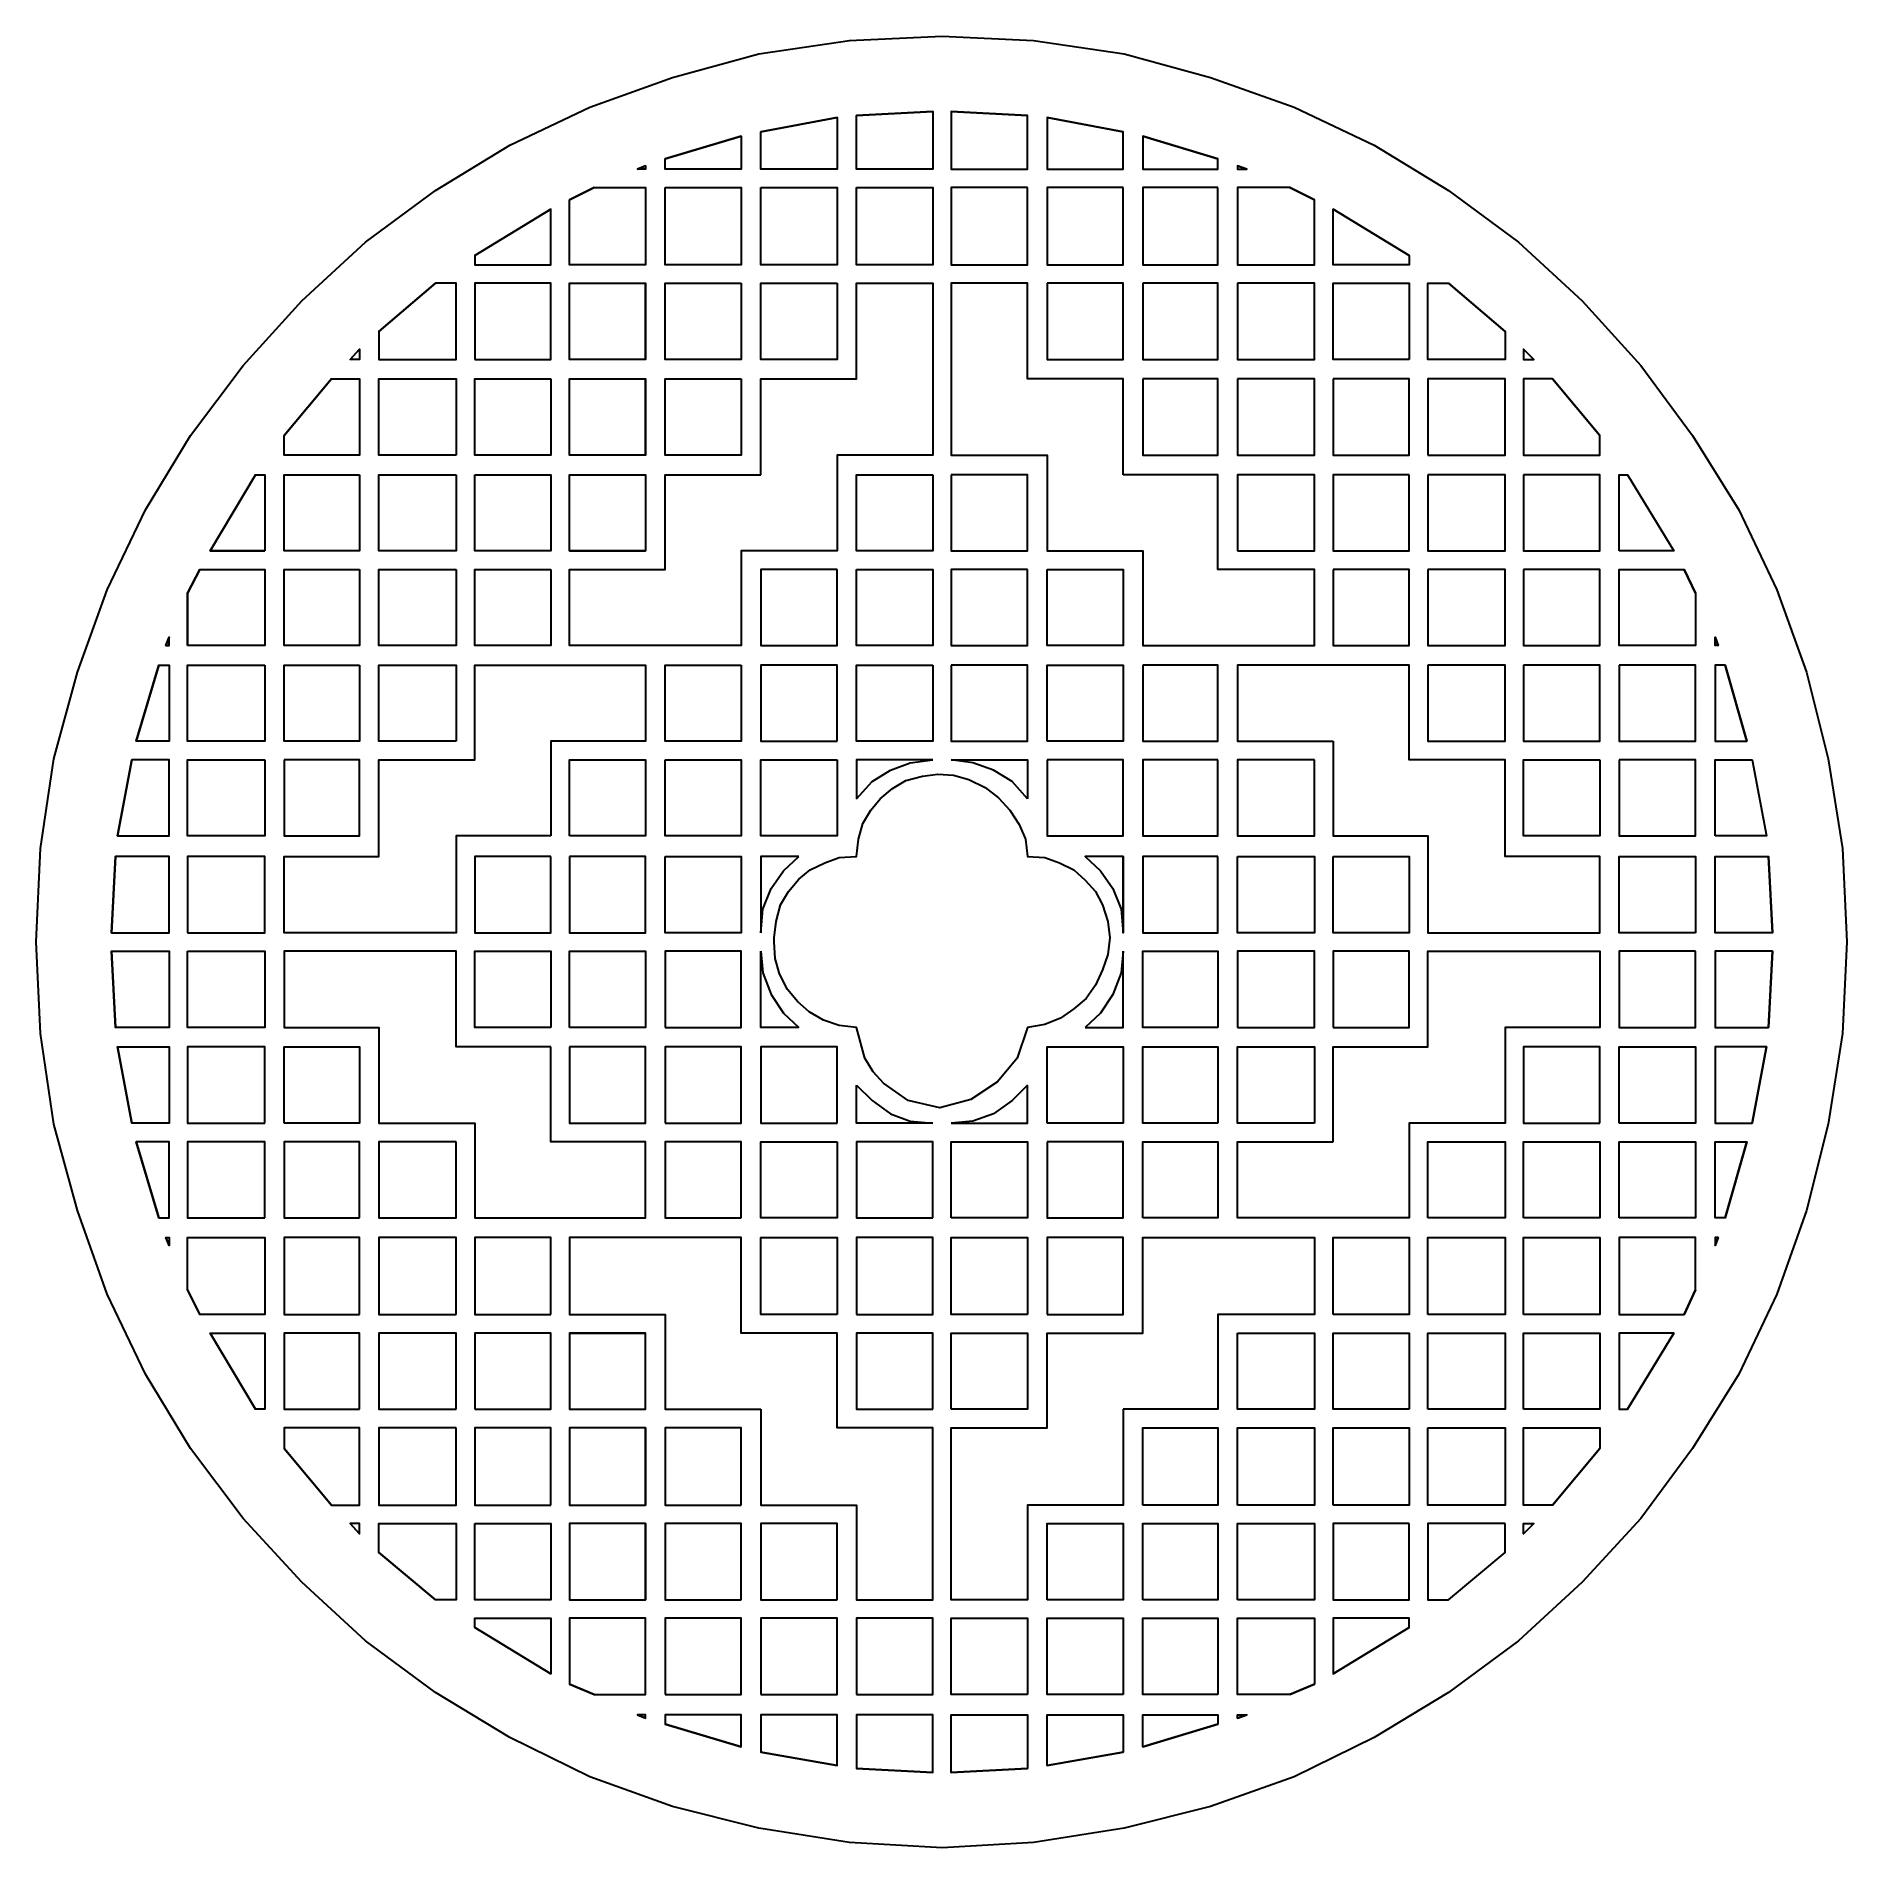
# Model space of a CAD drawing. Header units: centimetres. Extents: x -9.81 to -1.5, y 0.11 to 8.42.
import ezdxf

# ---------------------------------------------------------------- set-up
doc = ezdxf.new("R2010")
doc.units = ezdxf.units.CM
doc.header["$MEASUREMENT"] = 0
doc.layers.add('layer 1', color=7, linetype='Continuous')

msp = doc.modelspace()

# ---------------------------------------------------------------- linework, layer by layer
at = {"layer": 'layer 1', "color": 250, "lineweight": 30}
for points, knots in [([(-9.80619, 4.26764), (-9.80619, 4.26764), (-9.7873, 3.84735), (-9.7873, 3.84735), (-9.7873, 3.84735), (-9.7873, 3.84735), (-9.72591, 3.43176), (-9.72591, 3.43176), (-9.72591, 3.43176), (-9.72591, 3.43176), (-9.6173, 3.03508), (-9.6173, 3.03508), (-9.6173, 3.03508), (-9.6173, 3.03508), (-9.48035, 2.65257), (-9.48035, 2.65257), (-9.48035, 2.65257), (-9.48035, 2.65257), (-9.30562, 2.28423), (-9.30562, 2.28423), (-9.30562, 2.28423), (-9.30562, 2.28423), (-9.09784, 1.94423), (-9.09784, 1.94423), (-9.09784, 1.94423), (-9.09784, 1.94423), (-8.85699, 1.62309), (-8.85699, 1.62309), (-8.85699, 1.62309), (-8.85699, 1.62309), (-8.58782, 1.33032), (-8.58782, 1.33032), (-8.58782, 1.33032), (-8.58782, 1.33032), (-8.29503, 1.06113), (-8.29503, 1.06113), (-8.29503, 1.06113), (-8.29503, 1.06113), (-7.97391, 0.82501), (-7.97391, 0.82501), (-7.97391, 0.82501), (-7.97391, 0.82501), (-7.6339, 0.61723), (-7.6339, 0.61723), (-7.6339, 0.61723), (-7.6339, 0.61723), (-7.26556, 0.43778), (-7.26556, 0.43778), (-7.26556, 0.43778), (-7.26556, 0.43778), (-6.88776, 0.30083), (-6.88776, 0.30083), (-6.88776, 0.30083), (-6.88776, 0.30083), (-6.49108, 0.20166), (-6.49108, 0.20166), (-6.49108, 0.20166), (-6.49108, 0.20166), (-6.07552, 0.13554), (-6.07552, 0.13554), (-6.07552, 0.13554), (-6.07552, 0.13554), (-5.6505, 0.11194), (-5.6505, 0.11194), (-5.6505, 0.11194), (-5.6505, 0.11194), (-5.23021, 0.13554), (-5.23021, 0.13554), (-5.23021, 0.13554), (-5.23021, 0.13554), (-4.81464, 0.20166), (-4.81464, 0.20166), (-4.81464, 0.20166), (-4.81464, 0.20166), (-4.41796, 0.30083), (-4.41796, 0.30083), (-4.41796, 0.30083), (-4.41796, 0.30083), (-4.03545, 0.43778), (-4.03545, 0.43778), (-4.03545, 0.43778), (-4.03545, 0.43778), (-3.6671, 0.61723), (-3.6671, 0.61723), (-3.6671, 0.61723), (-3.6671, 0.61723), (-3.32709, 0.82501), (-3.32709, 0.82501), (-3.32709, 0.82501), (-3.32709, 0.82501), (-3.00597, 1.06113), (-3.00597, 1.06113), (-3.00597, 1.06113), (-3.00597, 1.06113), (-2.71318, 1.33032), (-2.71318, 1.33032), (-2.71318, 1.33032), (-2.71318, 1.33032), (-2.44401, 1.62309), (-2.44401, 1.62309), (-2.44401, 1.62309), (-2.44401, 1.62309), (-2.20789, 1.94423), (-2.20789, 1.94423), (-2.20789, 1.94423), (-2.20789, 1.94423), (-1.99538, 2.28423), (-1.99538, 2.28423), (-1.99538, 2.28423), (-1.99538, 2.28423), (-1.82066, 2.65257), (-1.82066, 2.65257), (-1.82066, 2.65257), (-1.82066, 2.65257), (-1.68371, 3.03508), (-1.68371, 3.03508), (-1.68371, 3.03508), (-1.68371, 3.03508), (-1.58454, 3.43176), (-1.58454, 3.43176), (-1.58454, 3.43176), (-1.58454, 3.43176), (-1.51842, 3.84735), (-1.51842, 3.84735), (-1.51842, 3.84735), (-1.51842, 3.84735), (-1.49953, 4.26764), (-1.49953, 4.26764), (-1.49953, 4.26764), (-1.49953, 4.26764), (-1.51842, 4.69736), (-1.51842, 4.69736), (-1.51842, 4.69736), (-1.51842, 4.69736), (-1.58454, 5.10821), (-1.58454, 5.10821), (-1.58454, 5.10821), (-1.58454, 5.10821), (-1.68371, 5.5049), (-1.68371, 5.5049), (-1.68371, 5.5049), (-1.68371, 5.5049), (-1.82066, 5.8827), (-1.82066, 5.8827), (-1.82066, 5.8827), (-1.82066, 5.8827), (-1.99538, 6.25102), (-1.99538, 6.25102), (-1.99538, 6.25102), (-1.99538, 6.25102), (-2.20789, 6.59105), (-2.20789, 6.59105), (-2.20789, 6.59105), (-2.20789, 6.59105), (-2.44401, 6.91217), (-2.44401, 6.91217), (-2.44401, 6.91217), (-2.44401, 6.91217), (-2.71318, 7.20968), (-2.71318, 7.20968), (-2.71318, 7.20968), (-2.71318, 7.20968), (-3.00597, 7.47884), (-3.00597, 7.47884), (-3.00597, 7.47884), (-3.00597, 7.47884), (-3.32709, 7.71496), (-3.32709, 7.71496), (-3.32709, 7.71496), (-3.32709, 7.71496), (-3.6671, 7.92276), (-3.6671, 7.92276), (-3.6671, 7.92276), (-3.6671, 7.92276), (-4.03545, 8.09747), (-4.03545, 8.09747), (-4.03545, 8.09747), (-4.03545, 8.09747), (-4.41796, 8.23444), (-4.41796, 8.23444), (-4.41796, 8.23444), (-4.41796, 8.23444), (-4.81464, 8.34303), (-4.81464, 8.34303), (-4.81464, 8.34303), (-4.81464, 8.34303), (-5.23021, 8.40443), (-5.23021, 8.40443), (-5.23021, 8.40443), (-5.23021, 8.40443), (-5.6505, 8.42331), (-5.6505, 8.42331), (-5.6505, 8.42331), (-5.6505, 8.42331), (-6.07552, 8.40443), (-6.07552, 8.40443), (-6.07552, 8.40443), (-6.07552, 8.40443), (-6.49108, 8.34303), (-6.49108, 8.34303), (-6.49108, 8.34303), (-6.49108, 8.34303), (-6.88776, 8.23444), (-6.88776, 8.23444), (-6.88776, 8.23444), (-6.88776, 8.23444), (-7.26556, 8.09747), (-7.26556, 8.09747), (-7.26556, 8.09747), (-7.26556, 8.09747), (-7.6339, 7.92276), (-7.6339, 7.92276), (-7.6339, 7.92276), (-7.6339, 7.92276), (-7.97391, 7.71496), (-7.97391, 7.71496), (-7.97391, 7.71496), (-7.97391, 7.71496), (-8.29503, 7.47884), (-8.29503, 7.47884), (-8.29503, 7.47884), (-8.29503, 7.47884), (-8.58782, 7.20968), (-8.58782, 7.20968), (-8.58782, 7.20968), (-8.58782, 7.20968), (-8.85699, 6.91217), (-8.85699, 6.91217), (-8.85699, 6.91217), (-8.85699, 6.91217), (-9.09784, 6.59105), (-9.09784, 6.59105), (-9.09784, 6.59105), (-9.09784, 6.59105), (-9.30562, 6.25102), (-9.30562, 6.25102), (-9.30562, 6.25102), (-9.30562, 6.25102), (-9.48035, 5.8827), (-9.48035, 5.8827), (-9.48035, 5.8827), (-9.48035, 5.8827), (-9.6173, 5.5049), (-9.6173, 5.5049), (-9.6173, 5.5049), (-9.6173, 5.5049), (-9.72591, 5.10821), (-9.72591, 5.10821), (-9.72591, 5.10821), (-9.72591, 5.10821), (-9.7873, 4.69736), (-9.7873, 4.69736), (-9.7873, 4.69736), (-9.7873, 4.69736), (-9.80619, 4.26764), (-9.80619, 4.26764)], [0, 0, 0, 0, 0.0153846, 0.0153846, 0.0153846, 0.0153846, 0.0307692, 0.0307692, 0.0307692, 0.0307692, 0.0461538, 0.0461538, 0.0461538, 0.0461538, 0.0615385, 0.0615385, 0.0615385, 0.0615385, 0.0769231, 0.0769231, 0.0769231, 0.0769231, 0.0923077, 0.0923077, 0.0923077, 0.0923077, 0.1076923, 0.1076923, 0.1076923, 0.1076923, 0.1230769, 0.1230769, 0.1230769, 0.1230769, 0.1384615, 0.1384615, 0.1384615, 0.1384615, 0.1538462, 0.1538462, 0.1538462, 0.1538462, 0.1692308, 0.1692308, 0.1692308, 0.1692308, 0.1846154, 0.1846154, 0.1846154, 0.1846154, 0.2, 0.2, 0.2, 0.2, 0.2153846, 0.2153846, 0.2153846, 0.2153846, 0.2307692, 0.2307692, 0.2307692, 0.2307692, 0.2461538, 0.2461538, 0.2461538, 0.2461538, 0.2615385, 0.2615385, 0.2615385, 0.2615385, 0.2769231, 0.2769231, 0.2769231, 0.2769231, 0.2923077, 0.2923077, 0.2923077, 0.2923077, 0.3076923, 0.3076923, 0.3076923, 0.3076923, 0.3230769, 0.3230769, 0.3230769, 0.3230769, 0.3384615, 0.3384615, 0.3384615, 0.3384615, 0.3538462, 0.3538462, 0.3538462, 0.3538462, 0.3692308, 0.3692308, 0.3692308, 0.3692308, 0.3846154, 0.3846154, 0.3846154, 0.3846154, 0.4, 0.4, 0.4, 0.4, 0.4153846, 0.4153846, 0.4153846, 0.4153846, 0.4307692, 0.4307692, 0.4307692, 0.4307692, 0.4461538, 0.4461538, 0.4461538, 0.4461538, 0.4615385, 0.4615385, 0.4615385, 0.4615385, 0.4769231, 0.4769231, 0.4769231, 0.4769231, 0.4923077, 0.4923077, 0.4923077, 0.4923077, 0.5076923, 0.5076923, 0.5076923, 0.5076923, 0.5230769, 0.5230769, 0.5230769, 0.5230769, 0.5384615, 0.5384615, 0.5384615, 0.5384615, 0.5538462, 0.5538462, 0.5538462, 0.5538462, 0.5692308, 0.5692308, 0.5692308, 0.5692308, 0.5846154, 0.5846154, 0.5846154, 0.5846154, 0.6, 0.6, 0.6, 0.6, 0.6153846, 0.6153846, 0.6153846, 0.6153846, 0.6307692, 0.6307692, 0.6307692, 0.6307692, 0.6461538, 0.6461538, 0.6461538, 0.6461538, 0.6615385, 0.6615385, 0.6615385, 0.6615385, 0.6769231, 0.6769231, 0.6769231, 0.6769231, 0.6923077, 0.6923077, 0.6923077, 0.6923077, 0.7076923, 0.7076923, 0.7076923, 0.7076923, 0.7230769, 0.7230769, 0.7230769, 0.7230769, 0.7384615, 0.7384615, 0.7384615, 0.7384615, 0.7538462, 0.7538462, 0.7538462, 0.7538462, 0.7692308, 0.7692308, 0.7692308, 0.7692308, 0.7846154, 0.7846154, 0.7846154, 0.7846154, 0.8, 0.8, 0.8, 0.8, 0.8153846, 0.8153846, 0.8153846, 0.8153846, 0.8307692, 0.8307692, 0.8307692, 0.8307692, 0.8461538, 0.8461538, 0.8461538, 0.8461538, 0.8615385, 0.8615385, 0.8615385, 0.8615385, 0.8769231, 0.8769231, 0.8769231, 0.8769231, 0.8923077, 0.8923077, 0.8923077, 0.8923077, 0.9076923, 0.9076923, 0.9076923, 0.9076923, 0.9230769, 0.9230769, 0.9230769, 0.9230769, 0.9384615, 0.9384615, 0.9384615, 0.9384615, 0.9538462, 0.9538462, 0.9538462, 0.9538462, 0.9692308, 0.9692308, 0.9692308, 0.9692308, 1, 1, 1, 1]), ([(-5.693, 8.07858), (-5.693, 8.07858), (-6.04246, 8.05969), (-6.04246, 8.05969), (-6.04246, 8.05969), (-6.04246, 8.05969), (-5.693, 8.07858), (-5.693, 8.07858)], [0, 0, 0, 0, 0.3333333, 0.3333333, 0.3333333, 0.3333333, 1, 1, 1, 1]), ([(-6.04246, 8.05969), (-6.04246, 8.05969), (-6.04246, 7.81413), (-6.04246, 7.81413), (-6.04246, 7.81413), (-6.04246, 7.81413), (-5.693, 7.81413), (-5.693, 7.81413), (-5.693, 7.81413), (-5.693, 7.81413), (-5.693, 8.07858), (-5.693, 8.07858), (-5.693, 8.07858), (-5.693, 8.07858), (-6.04246, 8.05969), (-6.04246, 8.05969)], [0, 0, 0, 0, 0.2, 0.2, 0.2, 0.2, 0.4, 0.4, 0.4, 0.4, 0.6, 0.6, 0.6, 0.6, 1, 1, 1, 1]), ([(-5.608, 8.07858), (-5.608, 8.07858), (-5.25855, 8.05969), (-5.25855, 8.05969), (-5.25855, 8.05969), (-5.25855, 8.05969), (-5.608, 8.07858), (-5.608, 8.07858)], [0, 0, 0, 0, 0.3333333, 0.3333333, 0.3333333, 0.3333333, 1, 1, 1, 1]), ([(-5.25855, 8.05969), (-5.25855, 8.05969), (-5.25855, 7.81413), (-5.25855, 7.81413), (-5.25855, 7.81413), (-5.25855, 7.81413), (-5.608, 7.81413), (-5.608, 7.81413), (-5.608, 7.81413), (-5.608, 7.81413), (-5.608, 8.07858), (-5.608, 8.07858), (-5.608, 8.07858), (-5.608, 8.07858), (-5.25855, 8.05969), (-5.25855, 8.05969)], [0, 0, 0, 0, 0.2, 0.2, 0.2, 0.2, 0.4, 0.4, 0.4, 0.4, 0.6, 0.6, 0.6, 0.6, 1, 1, 1, 1]), ([(-6.48164, 7.98413), (-6.48164, 7.98413), (-6.48164, 7.81413), (-6.48164, 7.81413), (-6.48164, 7.81413), (-6.48164, 7.81413), (-6.13219, 7.81413), (-6.13219, 7.81413), (-6.13219, 7.81413), (-6.13219, 7.81413), (-6.13219, 8.05025), (-6.13219, 8.05025), (-6.13219, 8.05025), (-6.13219, 8.05025), (-6.48164, 7.98413), (-6.48164, 7.98413)], [0, 0, 0, 0, 0.2, 0.2, 0.2, 0.2, 0.4, 0.4, 0.4, 0.4, 0.6, 0.6, 0.6, 0.6, 1, 1, 1, 1]), ([(-6.13219, 8.05025), (-6.13219, 8.05025), (-6.48164, 7.98413), (-6.48164, 7.98413), (-6.48164, 7.98413), (-6.48164, 7.98413), (-6.13219, 8.05025), (-6.13219, 8.05025)], [0, 0, 0, 0, 0.3333333, 0.3333333, 0.3333333, 0.3333333, 1, 1, 1, 1]), ([(-5.16882, 8.05025), (-5.16882, 8.05025), (-4.81936, 7.98413), (-4.81936, 7.98413), (-4.81936, 7.98413), (-4.81936, 7.98413), (-5.16882, 8.05025), (-5.16882, 8.05025)], [0, 0, 0, 0, 0.3333333, 0.3333333, 0.3333333, 0.3333333, 1, 1, 1, 1]), ([(-4.81936, 7.98413), (-4.81936, 7.98413), (-4.81936, 7.81413), (-4.81936, 7.81413), (-4.81936, 7.81413), (-4.81936, 7.81413), (-5.16882, 7.81413), (-5.16882, 7.81413), (-5.16882, 7.81413), (-5.16882, 7.81413), (-5.16882, 8.05025), (-5.16882, 8.05025), (-5.16882, 8.05025), (-5.16882, 8.05025), (-4.81936, 7.98413), (-4.81936, 7.98413)], [0, 0, 0, 0, 0.2, 0.2, 0.2, 0.2, 0.4, 0.4, 0.4, 0.4, 0.6, 0.6, 0.6, 0.6, 1, 1, 1, 1]), ([(-6.92082, 7.86135), (-6.92082, 7.86135), (-6.92082, 7.81413), (-6.92082, 7.81413), (-6.92082, 7.81413), (-6.92082, 7.81413), (-6.57136, 7.81413), (-6.57136, 7.81413), (-6.57136, 7.81413), (-6.57136, 7.81413), (-6.57136, 7.96524), (-6.57136, 7.96524), (-6.57136, 7.96524), (-6.57136, 7.96524), (-6.92082, 7.86135), (-6.92082, 7.86135)], [0, 0, 0, 0, 0.2, 0.2, 0.2, 0.2, 0.4, 0.4, 0.4, 0.4, 0.6, 0.6, 0.6, 0.6, 1, 1, 1, 1]), ([(-6.57136, 7.96524), (-6.57136, 7.96524), (-6.92082, 7.86135), (-6.92082, 7.86135), (-6.92082, 7.86135), (-6.92082, 7.86135), (-6.57136, 7.96524), (-6.57136, 7.96524)], [0, 0, 0, 0, 0.3333333, 0.3333333, 0.3333333, 0.3333333, 1, 1, 1, 1]), ([(-4.38491, 7.86135), (-4.38491, 7.86135), (-4.38491, 7.81413), (-4.38491, 7.81413), (-4.38491, 7.81413), (-4.38491, 7.81413), (-4.72964, 7.81413), (-4.72964, 7.81413), (-4.72964, 7.81413), (-4.72964, 7.81413), (-4.72964, 7.96524), (-4.72964, 7.96524), (-4.72964, 7.96524), (-4.72964, 7.96524), (-4.38491, 7.86135), (-4.38491, 7.86135)], [0, 0, 0, 0, 0.2, 0.2, 0.2, 0.2, 0.4, 0.4, 0.4, 0.4, 0.6, 0.6, 0.6, 0.6, 1, 1, 1, 1]), ([(-4.72964, 7.96524), (-4.72964, 7.96524), (-4.38491, 7.86135), (-4.38491, 7.86135), (-4.38491, 7.86135), (-4.38491, 7.86135), (-4.72964, 7.96524), (-4.72964, 7.96524)], [0, 0, 0, 0, 0.3333333, 0.3333333, 0.3333333, 0.3333333, 1, 1, 1, 1]), ([(-7.01055, 7.82832), (-7.01055, 7.82832), (-7.04832, 7.81413), (-7.04832, 7.81413), (-7.04832, 7.81413), (-7.04832, 7.81413), (-7.01055, 7.82832), (-7.01055, 7.82832)], [0, 0, 0, 0, 0.3333333, 0.3333333, 0.3333333, 0.3333333, 1, 1, 1, 1]), ([(-7.04832, 7.81413), (-7.04832, 7.81413), (-7.01055, 7.81413), (-7.01055, 7.81413), (-7.01055, 7.81413), (-7.01055, 7.81413), (-7.01055, 7.82832), (-7.01055, 7.82832), (-7.01055, 7.82832), (-7.01055, 7.82832), (-7.04832, 7.81413), (-7.04832, 7.81413)], [0, 0, 0, 0, 0.25, 0.25, 0.25, 0.25, 0.5, 0.5, 0.5, 0.5, 1, 1, 1, 1]), ([(-4.29518, 7.82832), (-4.29518, 7.82832), (-4.25268, 7.81413), (-4.25268, 7.81413), (-4.25268, 7.81413), (-4.25268, 7.81413), (-4.29518, 7.82832), (-4.29518, 7.82832)], [0, 0, 0, 0, 0.3333333, 0.3333333, 0.3333333, 0.3333333, 1, 1, 1, 1]), ([(-4.25268, 7.81413), (-4.25268, 7.81413), (-4.29518, 7.81413), (-4.29518, 7.81413), (-4.29518, 7.81413), (-4.29518, 7.81413), (-4.29518, 7.82832), (-4.29518, 7.82832), (-4.29518, 7.82832), (-4.29518, 7.82832), (-4.25268, 7.81413), (-4.25268, 7.81413)], [0, 0, 0, 0, 0.25, 0.25, 0.25, 0.25, 0.5, 0.5, 0.5, 0.5, 1, 1, 1, 1]), ([(-7.36, 7.67248), (-7.36, 7.67248), (-7.36, 7.37495), (-7.36, 7.37495), (-7.36, 7.37495), (-7.36, 7.37495), (-7.01055, 7.37495), (-7.01055, 7.37495), (-7.01055, 7.37495), (-7.01055, 7.37495), (-7.01055, 7.72913), (-7.01055, 7.72913), (-7.01055, 7.72913), (-7.01055, 7.72913), (-7.24666, 7.72913), (-7.24666, 7.72913), (-7.24666, 7.72913), (-7.24666, 7.72913), (-7.36, 7.67248), (-7.36, 7.67248)], [0, 0, 0, 0, 0.1666667, 0.1666667, 0.1666667, 0.1666667, 0.3333333, 0.3333333, 0.3333333, 0.3333333, 0.5, 0.5, 0.5, 0.5, 0.6666667, 0.6666667, 0.6666667, 0.6666667, 1, 1, 1, 1]), ([(-7.24666, 7.72913), (-7.24666, 7.72913), (-7.36, 7.67248), (-7.36, 7.67248), (-7.36, 7.67248), (-7.36, 7.67248), (-7.24666, 7.72913), (-7.24666, 7.72913)], [0, 0, 0, 0, 0.3333333, 0.3333333, 0.3333333, 0.3333333, 1, 1, 1, 1]), ([(-6.92082, 7.72913), (-6.92082, 7.72913), (-6.92082, 7.37495), (-6.92082, 7.37495), (-6.92082, 7.37495), (-6.92082, 7.37495), (-6.57136, 7.37495), (-6.57136, 7.37495), (-6.57136, 7.37495), (-6.57136, 7.37495), (-6.57136, 7.72913), (-6.57136, 7.72913), (-6.57136, 7.72913), (-6.57136, 7.72913), (-6.92082, 7.72913), (-6.92082, 7.72913)], [0, 0, 0, 0, 0.2, 0.2, 0.2, 0.2, 0.4, 0.4, 0.4, 0.4, 0.6, 0.6, 0.6, 0.6, 1, 1, 1, 1]), ([(-6.48164, 7.72913), (-6.48164, 7.72913), (-6.48164, 7.37495), (-6.48164, 7.37495), (-6.48164, 7.37495), (-6.48164, 7.37495), (-6.13219, 7.37495), (-6.13219, 7.37495), (-6.13219, 7.37495), (-6.13219, 7.37495), (-6.13219, 7.72913), (-6.13219, 7.72913), (-6.13219, 7.72913), (-6.13219, 7.72913), (-6.48164, 7.72913), (-6.48164, 7.72913)], [0, 0, 0, 0, 0.2, 0.2, 0.2, 0.2, 0.4, 0.4, 0.4, 0.4, 0.6, 0.6, 0.6, 0.6, 1, 1, 1, 1]), ([(-6.04246, 7.72913), (-6.04246, 7.72913), (-6.04246, 7.37495), (-6.04246, 7.37495), (-6.04246, 7.37495), (-6.04246, 7.37495), (-5.693, 7.37495), (-5.693, 7.37495), (-5.693, 7.37495), (-5.693, 7.37495), (-5.693, 7.72913), (-5.693, 7.72913), (-5.693, 7.72913), (-5.693, 7.72913), (-6.04246, 7.72913), (-6.04246, 7.72913)], [0, 0, 0, 0, 0.2, 0.2, 0.2, 0.2, 0.4, 0.4, 0.4, 0.4, 0.6, 0.6, 0.6, 0.6, 1, 1, 1, 1]), ([(-5.25855, 7.72913), (-5.25855, 7.72913), (-5.25855, 7.37495), (-5.25855, 7.37495), (-5.25855, 7.37495), (-5.25855, 7.37495), (-5.608, 7.37495), (-5.608, 7.37495), (-5.608, 7.37495), (-5.608, 7.37495), (-5.608, 7.72913), (-5.608, 7.72913), (-5.608, 7.72913), (-5.608, 7.72913), (-5.25855, 7.72913), (-5.25855, 7.72913)], [0, 0, 0, 0, 0.2, 0.2, 0.2, 0.2, 0.4, 0.4, 0.4, 0.4, 0.6, 0.6, 0.6, 0.6, 1, 1, 1, 1]), ([(-4.81936, 7.72913), (-4.81936, 7.72913), (-4.81936, 7.37495), (-4.81936, 7.37495), (-4.81936, 7.37495), (-4.81936, 7.37495), (-5.16882, 7.37495), (-5.16882, 7.37495), (-5.16882, 7.37495), (-5.16882, 7.37495), (-5.16882, 7.72913), (-5.16882, 7.72913), (-5.16882, 7.72913), (-5.16882, 7.72913), (-4.81936, 7.72913), (-4.81936, 7.72913)], [0, 0, 0, 0, 0.2, 0.2, 0.2, 0.2, 0.4, 0.4, 0.4, 0.4, 0.6, 0.6, 0.6, 0.6, 1, 1, 1, 1]), ([(-4.38491, 7.72913), (-4.38491, 7.72913), (-4.38491, 7.37495), (-4.38491, 7.37495), (-4.38491, 7.37495), (-4.38491, 7.37495), (-4.72964, 7.37495), (-4.72964, 7.37495), (-4.72964, 7.37495), (-4.72964, 7.37495), (-4.72964, 7.72913), (-4.72964, 7.72913), (-4.72964, 7.72913), (-4.72964, 7.72913), (-4.38491, 7.72913), (-4.38491, 7.72913)], [0, 0, 0, 0, 0.2, 0.2, 0.2, 0.2, 0.4, 0.4, 0.4, 0.4, 0.6, 0.6, 0.6, 0.6, 1, 1, 1, 1]), ([(-3.941, 7.67248), (-3.941, 7.67248), (-3.941, 7.37495), (-3.941, 7.37495), (-3.941, 7.37495), (-3.941, 7.37495), (-4.29518, 7.37495), (-4.29518, 7.37495), (-4.29518, 7.37495), (-4.29518, 7.37495), (-4.29518, 7.72913), (-4.29518, 7.72913), (-4.29518, 7.72913), (-4.29518, 7.72913), (-4.05434, 7.72913), (-4.05434, 7.72913), (-4.05434, 7.72913), (-4.05434, 7.72913), (-3.941, 7.67248), (-3.941, 7.67248)], [0, 0, 0, 0, 0.1666667, 0.1666667, 0.1666667, 0.1666667, 0.3333333, 0.3333333, 0.3333333, 0.3333333, 0.5, 0.5, 0.5, 0.5, 0.6666667, 0.6666667, 0.6666667, 0.6666667, 1, 1, 1, 1]), ([(-4.05434, 7.72913), (-4.05434, 7.72913), (-3.941, 7.67248), (-3.941, 7.67248), (-3.941, 7.67248), (-3.941, 7.67248), (-4.05434, 7.72913), (-4.05434, 7.72913)], [0, 0, 0, 0, 0.3333333, 0.3333333, 0.3333333, 0.3333333, 1, 1, 1, 1]), ([(-7.79446, 7.41747), (-7.79446, 7.41747), (-7.445, 7.62995), (-7.445, 7.62995), (-7.445, 7.62995), (-7.445, 7.62995), (-7.79446, 7.41747), (-7.79446, 7.41747)], [0, 0, 0, 0, 0.3333333, 0.3333333, 0.3333333, 0.3333333, 1, 1, 1, 1]), ([(-7.445, 7.62995), (-7.445, 7.62995), (-7.445, 7.37495), (-7.445, 7.37495), (-7.445, 7.37495), (-7.445, 7.37495), (-7.79446, 7.37495), (-7.79446, 7.37495), (-7.79446, 7.37495), (-7.79446, 7.37495), (-7.79446, 7.41747), (-7.79446, 7.41747), (-7.79446, 7.41747), (-7.79446, 7.41747), (-7.445, 7.62995), (-7.445, 7.62995)], [0, 0, 0, 0, 0.2, 0.2, 0.2, 0.2, 0.4, 0.4, 0.4, 0.4, 0.6, 0.6, 0.6, 0.6, 1, 1, 1, 1]), ([(-3.50654, 7.41747), (-3.50654, 7.41747), (-3.856, 7.62995), (-3.856, 7.62995), (-3.856, 7.62995), (-3.856, 7.62995), (-3.50654, 7.41747), (-3.50654, 7.41747)], [0, 0, 0, 0, 0.3333333, 0.3333333, 0.3333333, 0.3333333, 1, 1, 1, 1]), ([(-3.856, 7.62995), (-3.856, 7.62995), (-3.856, 7.37495), (-3.856, 7.37495), (-3.856, 7.37495), (-3.856, 7.37495), (-3.50654, 7.37495), (-3.50654, 7.37495), (-3.50654, 7.37495), (-3.50654, 7.37495), (-3.50654, 7.41747), (-3.50654, 7.41747), (-3.50654, 7.41747), (-3.50654, 7.41747), (-3.856, 7.62995), (-3.856, 7.62995)], [0, 0, 0, 0, 0.2, 0.2, 0.2, 0.2, 0.4, 0.4, 0.4, 0.4, 0.6, 0.6, 0.6, 0.6, 1, 1, 1, 1]), ([(-7.97391, 7.28994), (-7.97391, 7.28994), (-7.87947, 7.28994), (-7.87947, 7.28994), (-7.87947, 7.28994), (-7.87947, 7.28994), (-7.87947, 6.94051), (-7.87947, 6.94051), (-7.87947, 6.94051), (-7.87947, 6.94051), (-8.23364, 6.94051), (-8.23364, 6.94051), (-8.23364, 6.94051), (-8.23364, 6.94051), (-8.23364, 7.06799), (-8.23364, 7.06799), (-8.23364, 7.06799), (-8.23364, 7.06799), (-7.97391, 7.28994), (-7.97391, 7.28994)], [0, 0, 0, 0, 0.1666667, 0.1666667, 0.1666667, 0.1666667, 0.3333333, 0.3333333, 0.3333333, 0.3333333, 0.5, 0.5, 0.5, 0.5, 0.6666667, 0.6666667, 0.6666667, 0.6666667, 1, 1, 1, 1]), ([(-8.23364, 7.06799), (-8.23364, 7.06799), (-7.97391, 7.28994), (-7.97391, 7.28994), (-7.97391, 7.28994), (-7.97391, 7.28994), (-8.23364, 7.06799), (-8.23364, 7.06799)], [0, 0, 0, 0, 0.3333333, 0.3333333, 0.3333333, 0.3333333, 1, 1, 1, 1]), ([(-7.79446, 6.94051), (-7.79446, 6.94051), (-7.79446, 7.28994), (-7.79446, 7.28994), (-7.79446, 7.28994), (-7.79446, 7.28994), (-7.445, 7.28994), (-7.445, 7.28994), (-7.445, 7.28994), (-7.445, 7.28994), (-7.445, 6.94051), (-7.445, 6.94051), (-7.445, 6.94051), (-7.445, 6.94051), (-7.79446, 6.94051), (-7.79446, 6.94051)], [0, 0, 0, 0, 0.2, 0.2, 0.2, 0.2, 0.4, 0.4, 0.4, 0.4, 0.6, 0.6, 0.6, 0.6, 1, 1, 1, 1]), ([(-6.48164, 6.41158), (-6.48164, 6.41158), (-6.92082, 6.41158), (-6.92082, 6.41158), (-6.92082, 6.41158), (-6.92082, 6.41158), (-6.92082, 5.97713), (-6.92082, 5.97713), (-6.92082, 5.97713), (-6.92082, 5.97713), (-7.36, 5.97713), (-7.36, 5.97713), (-7.36, 5.97713), (-7.36, 5.97713), (-7.36, 5.62768), (-7.36, 5.62768), (-7.36, 5.62768), (-7.36, 5.62768), (-6.57136, 5.62768), (-6.57136, 5.62768), (-6.57136, 5.62768), (-6.57136, 5.62768), (-6.57136, 6.06213), (-6.57136, 6.06213), (-6.57136, 6.06213), (-6.57136, 6.06213), (-6.13219, 6.06213), (-6.13219, 6.06213), (-6.13219, 6.06213), (-6.13219, 6.06213), (-6.13219, 6.50131), (-6.13219, 6.50131), (-6.13219, 6.50131), (-6.13219, 6.50131), (-5.693, 6.50131), (-5.693, 6.50131), (-5.693, 6.50131), (-5.693, 6.50131), (-5.693, 7.28994), (-5.693, 7.28994), (-5.693, 7.28994), (-5.693, 7.28994), (-6.04246, 7.28994), (-6.04246, 7.28994), (-6.04246, 7.28994), (-6.04246, 7.28994), (-6.04246, 6.85077), (-6.04246, 6.85077), (-6.04246, 6.85077), (-6.04246, 6.85077), (-6.48164, 6.85077), (-6.48164, 6.85077), (-6.48164, 6.85077), (-6.48164, 6.85077), (-6.48164, 6.41158), (-6.48164, 6.41158)], [0, 0, 0, 0, 0.0666667, 0.0666667, 0.0666667, 0.0666667, 0.1333333, 0.1333333, 0.1333333, 0.1333333, 0.2, 0.2, 0.2, 0.2, 0.2666667, 0.2666667, 0.2666667, 0.2666667, 0.3333333, 0.3333333, 0.3333333, 0.3333333, 0.4, 0.4, 0.4, 0.4, 0.4666667, 0.4666667, 0.4666667, 0.4666667, 0.5333333, 0.5333333, 0.5333333, 0.5333333, 0.6, 0.6, 0.6, 0.6, 0.6666667, 0.6666667, 0.6666667, 0.6666667, 0.7333333, 0.7333333, 0.7333333, 0.7333333, 0.8, 0.8, 0.8, 0.8, 0.8666667, 0.8666667, 0.8666667, 0.8666667, 1, 1, 1, 1]), ([(-7.01055, 7.28994), (-7.01055, 7.28994), (-7.36, 7.28994), (-7.36, 7.28994), (-7.36, 7.28994), (-7.36, 7.28994), (-7.36, 6.94051), (-7.36, 6.94051), (-7.36, 6.94051), (-7.36, 6.94051), (-7.01055, 6.94051), (-7.01055, 6.94051), (-7.01055, 6.94051), (-7.01055, 6.94051), (-7.01055, 7.28994), (-7.01055, 7.28994)], [0, 0, 0, 0, 0.2, 0.2, 0.2, 0.2, 0.4, 0.4, 0.4, 0.4, 0.6, 0.6, 0.6, 0.6, 1, 1, 1, 1]), ([(-7.01055, 6.94051), (-7.01055, 6.94051), (-7.01055, 7.28994), (-7.01055, 7.28994), (-7.01055, 7.28994), (-7.01055, 7.28994), (-7.01055, 6.94051), (-7.01055, 6.94051)], [0, 0, 0, 0, 0.3333333, 0.3333333, 0.3333333, 0.3333333, 1, 1, 1, 1]), ([(-6.57136, 7.28994), (-6.57136, 7.28994), (-6.92082, 7.28994), (-6.92082, 7.28994), (-6.92082, 7.28994), (-6.92082, 7.28994), (-6.92082, 6.94051), (-6.92082, 6.94051), (-6.92082, 6.94051), (-6.92082, 6.94051), (-6.57136, 6.94051), (-6.57136, 6.94051), (-6.57136, 6.94051), (-6.57136, 6.94051), (-6.57136, 7.28994), (-6.57136, 7.28994)], [0, 0, 0, 0, 0.2, 0.2, 0.2, 0.2, 0.4, 0.4, 0.4, 0.4, 0.6, 0.6, 0.6, 0.6, 1, 1, 1, 1]), ([(-6.13219, 7.28994), (-6.13219, 7.28994), (-6.48164, 7.28994), (-6.48164, 7.28994), (-6.48164, 7.28994), (-6.48164, 7.28994), (-6.48164, 6.94051), (-6.48164, 6.94051), (-6.48164, 6.94051), (-6.48164, 6.94051), (-6.13219, 6.94051), (-6.13219, 6.94051), (-6.13219, 6.94051), (-6.13219, 6.94051), (-6.13219, 7.28994), (-6.13219, 7.28994)], [0, 0, 0, 0, 0.2, 0.2, 0.2, 0.2, 0.4, 0.4, 0.4, 0.4, 0.6, 0.6, 0.6, 0.6, 1, 1, 1, 1]), ([(-4.81936, 6.41158), (-4.81936, 6.41158), (-4.38491, 6.41158), (-4.38491, 6.41158), (-4.38491, 6.41158), (-4.38491, 6.41158), (-4.38491, 5.97713), (-4.38491, 5.97713), (-4.38491, 5.97713), (-4.38491, 5.97713), (-3.941, 5.97713), (-3.941, 5.97713), (-3.941, 5.97713), (-3.941, 5.97713), (-3.941, 5.62768), (-3.941, 5.62768), (-3.941, 5.62768), (-3.941, 5.62768), (-4.72964, 5.62768), (-4.72964, 5.62768), (-4.72964, 5.62768), (-4.72964, 5.62768), (-4.72964, 6.06213), (-4.72964, 6.06213), (-4.72964, 6.06213), (-4.72964, 6.06213), (-5.16882, 6.06213), (-5.16882, 6.06213), (-5.16882, 6.06213), (-5.16882, 6.06213), (-5.16882, 6.50131), (-5.16882, 6.50131), (-5.16882, 6.50131), (-5.16882, 6.50131), (-5.608, 6.50131), (-5.608, 6.50131), (-5.608, 6.50131), (-5.608, 6.50131), (-5.608, 7.28994), (-5.608, 7.28994), (-5.608, 7.28994), (-5.608, 7.28994), (-5.25855, 7.28994), (-5.25855, 7.28994), (-5.25855, 7.28994), (-5.25855, 7.28994), (-5.25855, 6.85077), (-5.25855, 6.85077), (-5.25855, 6.85077), (-5.25855, 6.85077), (-4.81936, 6.85077), (-4.81936, 6.85077), (-4.81936, 6.85077), (-4.81936, 6.85077), (-4.81936, 6.41158), (-4.81936, 6.41158)], [0, 0, 0, 0, 0.0666667, 0.0666667, 0.0666667, 0.0666667, 0.1333333, 0.1333333, 0.1333333, 0.1333333, 0.2, 0.2, 0.2, 0.2, 0.2666667, 0.2666667, 0.2666667, 0.2666667, 0.3333333, 0.3333333, 0.3333333, 0.3333333, 0.4, 0.4, 0.4, 0.4, 0.4666667, 0.4666667, 0.4666667, 0.4666667, 0.5333333, 0.5333333, 0.5333333, 0.5333333, 0.6, 0.6, 0.6, 0.6, 0.6666667, 0.6666667, 0.6666667, 0.6666667, 0.7333333, 0.7333333, 0.7333333, 0.7333333, 0.8, 0.8, 0.8, 0.8, 0.8666667, 0.8666667, 0.8666667, 0.8666667, 1, 1, 1, 1]), ([(-5.16882, 7.28994), (-5.16882, 7.28994), (-4.81936, 7.28994), (-4.81936, 7.28994), (-4.81936, 7.28994), (-4.81936, 7.28994), (-4.81936, 6.94051), (-4.81936, 6.94051), (-4.81936, 6.94051), (-4.81936, 6.94051), (-5.16882, 6.94051), (-5.16882, 6.94051), (-5.16882, 6.94051), (-5.16882, 6.94051), (-5.16882, 7.28994), (-5.16882, 7.28994)], [0, 0, 0, 0, 0.2, 0.2, 0.2, 0.2, 0.4, 0.4, 0.4, 0.4, 0.6, 0.6, 0.6, 0.6, 1, 1, 1, 1]), ([(-4.72964, 7.28994), (-4.72964, 7.28994), (-4.38491, 7.28994), (-4.38491, 7.28994), (-4.38491, 7.28994), (-4.38491, 7.28994), (-4.38491, 6.94051), (-4.38491, 6.94051), (-4.38491, 6.94051), (-4.38491, 6.94051), (-4.72964, 6.94051), (-4.72964, 6.94051), (-4.72964, 6.94051), (-4.72964, 6.94051), (-4.72964, 7.28994), (-4.72964, 7.28994)], [0, 0, 0, 0, 0.2, 0.2, 0.2, 0.2, 0.4, 0.4, 0.4, 0.4, 0.6, 0.6, 0.6, 0.6, 1, 1, 1, 1]), ([(-4.29518, 7.28994), (-4.29518, 7.28994), (-3.941, 7.28994), (-3.941, 7.28994), (-3.941, 7.28994), (-3.941, 7.28994), (-3.941, 6.94051), (-3.941, 6.94051), (-3.941, 6.94051), (-3.941, 6.94051), (-4.29518, 6.94051), (-4.29518, 6.94051), (-4.29518, 6.94051), (-4.29518, 6.94051), (-4.29518, 7.28994), (-4.29518, 7.28994)], [0, 0, 0, 0, 0.2, 0.2, 0.2, 0.2, 0.4, 0.4, 0.4, 0.4, 0.6, 0.6, 0.6, 0.6, 1, 1, 1, 1]), ([(-3.50654, 6.94051), (-3.50654, 6.94051), (-3.50654, 7.28994), (-3.50654, 7.28994), (-3.50654, 7.28994), (-3.50654, 7.28994), (-3.856, 7.28994), (-3.856, 7.28994), (-3.856, 7.28994), (-3.856, 7.28994), (-3.856, 6.94051), (-3.856, 6.94051), (-3.856, 6.94051), (-3.856, 6.94051), (-3.50654, 6.94051), (-3.50654, 6.94051)], [0, 0, 0, 0, 0.2, 0.2, 0.2, 0.2, 0.4, 0.4, 0.4, 0.4, 0.6, 0.6, 0.6, 0.6, 1, 1, 1, 1]), ([(-3.32709, 7.28994), (-3.32709, 7.28994), (-3.42154, 7.28994), (-3.42154, 7.28994), (-3.42154, 7.28994), (-3.42154, 7.28994), (-3.42154, 6.94051), (-3.42154, 6.94051), (-3.42154, 6.94051), (-3.42154, 6.94051), (-3.06736, 6.94051), (-3.06736, 6.94051), (-3.06736, 6.94051), (-3.06736, 6.94051), (-3.06736, 7.06799), (-3.06736, 7.06799), (-3.06736, 7.06799), (-3.06736, 7.06799), (-3.32709, 7.28994), (-3.32709, 7.28994)], [0, 0, 0, 0, 0.1666667, 0.1666667, 0.1666667, 0.1666667, 0.3333333, 0.3333333, 0.3333333, 0.3333333, 0.5, 0.5, 0.5, 0.5, 0.6666667, 0.6666667, 0.6666667, 0.6666667, 1, 1, 1, 1]), ([(-3.06736, 7.06799), (-3.06736, 7.06799), (-3.32709, 7.28994), (-3.32709, 7.28994), (-3.32709, 7.28994), (-3.32709, 7.28994), (-3.06736, 7.06799), (-3.06736, 7.06799)], [0, 0, 0, 0, 0.3333333, 0.3333333, 0.3333333, 0.3333333, 1, 1, 1, 1]), ([(-8.36587, 6.94051), (-8.36587, 6.94051), (-8.32336, 6.94051), (-8.32336, 6.94051), (-8.32336, 6.94051), (-8.32336, 6.94051), (-8.32336, 6.98773), (-8.32336, 6.98773), (-8.32336, 6.98773), (-8.32336, 6.98773), (-8.36587, 6.94051), (-8.36587, 6.94051)], [0, 0, 0, 0, 0.25, 0.25, 0.25, 0.25, 0.5, 0.5, 0.5, 0.5, 1, 1, 1, 1]), ([(-8.32336, 6.98773), (-8.32336, 6.98773), (-8.36587, 6.94051), (-8.36587, 6.94051), (-8.36587, 6.94051), (-8.36587, 6.94051), (-8.32336, 6.98773), (-8.32336, 6.98773)], [0, 0, 0, 0, 0.3333333, 0.3333333, 0.3333333, 0.3333333, 1, 1, 1, 1]), ([(-2.98236, 6.98773), (-2.98236, 6.98773), (-2.93514, 6.94051), (-2.93514, 6.94051), (-2.93514, 6.94051), (-2.93514, 6.94051), (-2.98236, 6.98773), (-2.98236, 6.98773)], [0, 0, 0, 0, 0.3333333, 0.3333333, 0.3333333, 0.3333333, 1, 1, 1, 1]), ([(-2.93514, 6.94051), (-2.93514, 6.94051), (-2.98236, 6.94051), (-2.98236, 6.94051), (-2.98236, 6.94051), (-2.98236, 6.94051), (-2.98236, 6.98773), (-2.98236, 6.98773), (-2.98236, 6.98773), (-2.98236, 6.98773), (-2.93514, 6.94051), (-2.93514, 6.94051)], [0, 0, 0, 0, 0.25, 0.25, 0.25, 0.25, 0.5, 0.5, 0.5, 0.5, 1, 1, 1, 1]), ([(-8.6681, 6.59105), (-8.6681, 6.59105), (-8.6681, 6.50131), (-8.6681, 6.50131), (-8.6681, 6.50131), (-8.6681, 6.50131), (-8.32336, 6.50131), (-8.32336, 6.50131), (-8.32336, 6.50131), (-8.32336, 6.50131), (-8.32336, 6.85077), (-8.32336, 6.85077), (-8.32336, 6.85077), (-8.32336, 6.85077), (-8.45087, 6.85077), (-8.45087, 6.85077), (-8.45087, 6.85077), (-8.45087, 6.85077), (-8.6681, 6.59105), (-8.6681, 6.59105)], [0, 0, 0, 0, 0.1666667, 0.1666667, 0.1666667, 0.1666667, 0.3333333, 0.3333333, 0.3333333, 0.3333333, 0.5, 0.5, 0.5, 0.5, 0.6666667, 0.6666667, 0.6666667, 0.6666667, 1, 1, 1, 1]), ([(-8.45087, 6.85077), (-8.45087, 6.85077), (-8.6681, 6.59105), (-8.6681, 6.59105), (-8.6681, 6.59105), (-8.6681, 6.59105), (-8.45087, 6.85077), (-8.45087, 6.85077)], [0, 0, 0, 0, 0.3333333, 0.3333333, 0.3333333, 0.3333333, 1, 1, 1, 1]), ([(-7.87947, 6.50131), (-7.87947, 6.50131), (-7.87947, 6.85077), (-7.87947, 6.85077), (-7.87947, 6.85077), (-7.87947, 6.85077), (-8.23364, 6.85077), (-8.23364, 6.85077), (-8.23364, 6.85077), (-8.23364, 6.85077), (-8.23364, 6.50131), (-8.23364, 6.50131), (-8.23364, 6.50131), (-8.23364, 6.50131), (-7.87947, 6.50131), (-7.87947, 6.50131)], [0, 0, 0, 0, 0.2, 0.2, 0.2, 0.2, 0.4, 0.4, 0.4, 0.4, 0.6, 0.6, 0.6, 0.6, 1, 1, 1, 1]), ([(-7.445, 6.85077), (-7.445, 6.85077), (-7.79446, 6.85077), (-7.79446, 6.85077), (-7.79446, 6.85077), (-7.79446, 6.85077), (-7.79446, 6.50131), (-7.79446, 6.50131), (-7.79446, 6.50131), (-7.79446, 6.50131), (-7.445, 6.50131), (-7.445, 6.50131), (-7.445, 6.50131), (-7.445, 6.50131), (-7.445, 6.85077), (-7.445, 6.85077)], [0, 0, 0, 0, 0.2, 0.2, 0.2, 0.2, 0.4, 0.4, 0.4, 0.4, 0.6, 0.6, 0.6, 0.6, 1, 1, 1, 1]), ([(-7.01055, 6.85077), (-7.01055, 6.85077), (-7.36, 6.85077), (-7.36, 6.85077), (-7.36, 6.85077), (-7.36, 6.85077), (-7.36, 6.50131), (-7.36, 6.50131), (-7.36, 6.50131), (-7.36, 6.50131), (-7.01055, 6.50131), (-7.01055, 6.50131), (-7.01055, 6.50131), (-7.01055, 6.50131), (-7.01055, 6.85077), (-7.01055, 6.85077)], [0, 0, 0, 0, 0.2, 0.2, 0.2, 0.2, 0.4, 0.4, 0.4, 0.4, 0.6, 0.6, 0.6, 0.6, 1, 1, 1, 1]), ([(-7.01055, 6.50131), (-7.01055, 6.50131), (-7.01055, 6.85077), (-7.01055, 6.85077), (-7.01055, 6.85077), (-7.01055, 6.85077), (-7.01055, 6.50131), (-7.01055, 6.50131)], [0, 0, 0, 0, 0.3333333, 0.3333333, 0.3333333, 0.3333333, 1, 1, 1, 1]), ([(-6.57136, 6.85077), (-6.57136, 6.85077), (-6.92082, 6.85077), (-6.92082, 6.85077), (-6.92082, 6.85077), (-6.92082, 6.85077), (-6.92082, 6.50131), (-6.92082, 6.50131), (-6.92082, 6.50131), (-6.92082, 6.50131), (-6.57136, 6.50131), (-6.57136, 6.50131), (-6.57136, 6.50131), (-6.57136, 6.50131), (-6.57136, 6.85077), (-6.57136, 6.85077)], [0, 0, 0, 0, 0.2, 0.2, 0.2, 0.2, 0.4, 0.4, 0.4, 0.4, 0.6, 0.6, 0.6, 0.6, 1, 1, 1, 1]), ([(-4.72964, 6.85077), (-4.72964, 6.85077), (-4.38491, 6.85077), (-4.38491, 6.85077), (-4.38491, 6.85077), (-4.38491, 6.85077), (-4.38491, 6.50131), (-4.38491, 6.50131), (-4.38491, 6.50131), (-4.38491, 6.50131), (-4.72964, 6.50131), (-4.72964, 6.50131), (-4.72964, 6.50131), (-4.72964, 6.50131), (-4.72964, 6.85077), (-4.72964, 6.85077)], [0, 0, 0, 0, 0.2, 0.2, 0.2, 0.2, 0.4, 0.4, 0.4, 0.4, 0.6, 0.6, 0.6, 0.6, 1, 1, 1, 1]), ([(-4.29518, 6.85077), (-4.29518, 6.85077), (-3.941, 6.85077), (-3.941, 6.85077), (-3.941, 6.85077), (-3.941, 6.85077), (-3.941, 6.50131), (-3.941, 6.50131), (-3.941, 6.50131), (-3.941, 6.50131), (-4.29518, 6.50131), (-4.29518, 6.50131), (-4.29518, 6.50131), (-4.29518, 6.50131), (-4.29518, 6.85077), (-4.29518, 6.85077)], [0, 0, 0, 0, 0.2, 0.2, 0.2, 0.2, 0.4, 0.4, 0.4, 0.4, 0.6, 0.6, 0.6, 0.6, 1, 1, 1, 1]), ([(-3.856, 6.85077), (-3.856, 6.85077), (-3.50654, 6.85077), (-3.50654, 6.85077), (-3.50654, 6.85077), (-3.50654, 6.85077), (-3.50654, 6.50131), (-3.50654, 6.50131), (-3.50654, 6.50131), (-3.50654, 6.50131), (-3.856, 6.50131), (-3.856, 6.50131), (-3.856, 6.50131), (-3.856, 6.50131), (-3.856, 6.85077), (-3.856, 6.85077)], [0, 0, 0, 0, 0.2, 0.2, 0.2, 0.2, 0.4, 0.4, 0.4, 0.4, 0.6, 0.6, 0.6, 0.6, 1, 1, 1, 1]), ([(-3.42154, 6.50131), (-3.42154, 6.50131), (-3.42154, 6.85077), (-3.42154, 6.85077), (-3.42154, 6.85077), (-3.42154, 6.85077), (-3.06736, 6.85077), (-3.06736, 6.85077), (-3.06736, 6.85077), (-3.06736, 6.85077), (-3.06736, 6.50131), (-3.06736, 6.50131), (-3.06736, 6.50131), (-3.06736, 6.50131), (-3.42154, 6.50131), (-3.42154, 6.50131)], [0, 0, 0, 0, 0.2, 0.2, 0.2, 0.2, 0.4, 0.4, 0.4, 0.4, 0.6, 0.6, 0.6, 0.6, 1, 1, 1, 1]), ([(-2.6329, 6.59105), (-2.6329, 6.59105), (-2.6329, 6.50131), (-2.6329, 6.50131), (-2.6329, 6.50131), (-2.6329, 6.50131), (-2.98236, 6.50131), (-2.98236, 6.50131), (-2.98236, 6.50131), (-2.98236, 6.50131), (-2.98236, 6.85077), (-2.98236, 6.85077), (-2.98236, 6.85077), (-2.98236, 6.85077), (-2.85013, 6.85077), (-2.85013, 6.85077), (-2.85013, 6.85077), (-2.85013, 6.85077), (-2.6329, 6.59105), (-2.6329, 6.59105)], [0, 0, 0, 0, 0.1666667, 0.1666667, 0.1666667, 0.1666667, 0.3333333, 0.3333333, 0.3333333, 0.3333333, 0.5, 0.5, 0.5, 0.5, 0.6666667, 0.6666667, 0.6666667, 0.6666667, 1, 1, 1, 1]), ([(-2.85013, 6.85077), (-2.85013, 6.85077), (-2.6329, 6.59105), (-2.6329, 6.59105), (-2.6329, 6.59105), (-2.6329, 6.59105), (-2.85013, 6.85077), (-2.85013, 6.85077)], [0, 0, 0, 0, 0.3333333, 0.3333333, 0.3333333, 0.3333333, 1, 1, 1, 1]), ([(-9.00811, 6.06213), (-9.00811, 6.06213), (-8.80033, 6.41158), (-8.80033, 6.41158), (-8.80033, 6.41158), (-8.80033, 6.41158), (-9.00811, 6.06213), (-9.00811, 6.06213)], [0, 0, 0, 0, 0.3333333, 0.3333333, 0.3333333, 0.3333333, 1, 1, 1, 1]), ([(-8.80033, 6.41158), (-8.80033, 6.41158), (-8.75783, 6.41158), (-8.75783, 6.41158), (-8.75783, 6.41158), (-8.75783, 6.41158), (-8.75783, 6.06213), (-8.75783, 6.06213)], [0, 0, 0, 0, 0.3333333, 0.3333333, 0.3333333, 0.3333333, 1, 1, 1, 1]), ([(-8.32336, 6.41158), (-8.32336, 6.41158), (-8.6681, 6.41158), (-8.6681, 6.41158), (-8.6681, 6.41158), (-8.6681, 6.41158), (-8.6681, 6.06213), (-8.6681, 6.06213), (-8.6681, 6.06213), (-8.6681, 6.06213), (-8.32336, 6.06213), (-8.32336, 6.06213), (-8.32336, 6.06213), (-8.32336, 6.06213), (-8.32336, 6.41158), (-8.32336, 6.41158)], [0, 0, 0, 0, 0.2, 0.2, 0.2, 0.2, 0.4, 0.4, 0.4, 0.4, 0.6, 0.6, 0.6, 0.6, 1, 1, 1, 1]), ([(-7.87947, 6.41158), (-7.87947, 6.41158), (-8.23364, 6.41158), (-8.23364, 6.41158), (-8.23364, 6.41158), (-8.23364, 6.41158), (-8.23364, 6.06213), (-8.23364, 6.06213), (-8.23364, 6.06213), (-8.23364, 6.06213), (-7.87947, 6.06213), (-7.87947, 6.06213), (-7.87947, 6.06213), (-7.87947, 6.06213), (-7.87947, 6.41158), (-7.87947, 6.41158)], [0, 0, 0, 0, 0.2, 0.2, 0.2, 0.2, 0.4, 0.4, 0.4, 0.4, 0.6, 0.6, 0.6, 0.6, 1, 1, 1, 1]), ([(-7.79446, 6.41158), (-7.79446, 6.41158), (-7.79446, 6.06213), (-7.79446, 6.06213), (-7.79446, 6.06213), (-7.79446, 6.06213), (-7.445, 6.06213), (-7.445, 6.06213), (-7.445, 6.06213), (-7.445, 6.06213), (-7.445, 6.41158), (-7.445, 6.41158), (-7.445, 6.41158), (-7.445, 6.41158), (-7.79446, 6.41158), (-7.79446, 6.41158)], [0, 0, 0, 0, 0.2, 0.2, 0.2, 0.2, 0.4, 0.4, 0.4, 0.4, 0.6, 0.6, 0.6, 0.6, 1, 1, 1, 1]), ([(-7.01055, 6.06213), (-7.01055, 6.06213), (-7.01055, 6.41158), (-7.01055, 6.41158), (-7.01055, 6.41158), (-7.01055, 6.41158), (-7.36, 6.41158), (-7.36, 6.41158), (-7.36, 6.41158), (-7.36, 6.41158), (-7.36, 6.06213), (-7.36, 6.06213), (-7.36, 6.06213), (-7.36, 6.06213), (-7.01055, 6.06213), (-7.01055, 6.06213)], [0, 0, 0, 0, 0.2, 0.2, 0.2, 0.2, 0.4, 0.4, 0.4, 0.4, 0.6, 0.6, 0.6, 0.6, 1, 1, 1, 1]), ([(-5.693, 6.41158), (-5.693, 6.41158), (-6.04246, 6.41158), (-6.04246, 6.41158), (-6.04246, 6.41158), (-6.04246, 6.41158), (-6.04246, 6.06213), (-6.04246, 6.06213), (-6.04246, 6.06213), (-6.04246, 6.06213), (-5.693, 6.06213), (-5.693, 6.06213), (-5.693, 6.06213), (-5.693, 6.06213), (-5.693, 6.41158), (-5.693, 6.41158)], [0, 0, 0, 0, 0.2, 0.2, 0.2, 0.2, 0.4, 0.4, 0.4, 0.4, 0.6, 0.6, 0.6, 0.6, 1, 1, 1, 1]), ([(-5.608, 6.41158), (-5.608, 6.41158), (-5.25855, 6.41158), (-5.25855, 6.41158), (-5.25855, 6.41158), (-5.25855, 6.41158), (-5.25855, 6.06213), (-5.25855, 6.06213), (-5.25855, 6.06213), (-5.25855, 6.06213), (-5.608, 6.06213), (-5.608, 6.06213), (-5.608, 6.06213), (-5.608, 6.06213), (-5.608, 6.41158), (-5.608, 6.41158)], [0, 0, 0, 0, 0.2, 0.2, 0.2, 0.2, 0.4, 0.4, 0.4, 0.4, 0.6, 0.6, 0.6, 0.6, 1, 1, 1, 1]), ([(-4.29518, 6.06213), (-4.29518, 6.06213), (-4.29518, 6.41158), (-4.29518, 6.41158), (-4.29518, 6.41158), (-4.29518, 6.41158), (-3.941, 6.41158), (-3.941, 6.41158), (-3.941, 6.41158), (-3.941, 6.41158), (-3.941, 6.06213), (-3.941, 6.06213), (-3.941, 6.06213), (-3.941, 6.06213), (-4.29518, 6.06213), (-4.29518, 6.06213)], [0, 0, 0, 0, 0.2, 0.2, 0.2, 0.2, 0.4, 0.4, 0.4, 0.4, 0.6, 0.6, 0.6, 0.6, 1, 1, 1, 1]), ([(-3.50654, 6.41158), (-3.50654, 6.41158), (-3.50654, 6.06213), (-3.50654, 6.06213), (-3.50654, 6.06213), (-3.50654, 6.06213), (-3.856, 6.06213), (-3.856, 6.06213), (-3.856, 6.06213), (-3.856, 6.06213), (-3.856, 6.41158), (-3.856, 6.41158), (-3.856, 6.41158), (-3.856, 6.41158), (-3.50654, 6.41158), (-3.50654, 6.41158)], [0, 0, 0, 0, 0.2, 0.2, 0.2, 0.2, 0.4, 0.4, 0.4, 0.4, 0.6, 0.6, 0.6, 0.6, 1, 1, 1, 1]), ([(-3.42154, 6.41158), (-3.42154, 6.41158), (-3.06736, 6.41158), (-3.06736, 6.41158), (-3.06736, 6.41158), (-3.06736, 6.41158), (-3.06736, 6.06213), (-3.06736, 6.06213), (-3.06736, 6.06213), (-3.06736, 6.06213), (-3.42154, 6.06213), (-3.42154, 6.06213), (-3.42154, 6.06213), (-3.42154, 6.06213), (-3.42154, 6.41158), (-3.42154, 6.41158)], [0, 0, 0, 0, 0.2, 0.2, 0.2, 0.2, 0.4, 0.4, 0.4, 0.4, 0.6, 0.6, 0.6, 0.6, 1, 1, 1, 1]), ([(-2.98236, 6.41158), (-2.98236, 6.41158), (-2.6329, 6.41158), (-2.6329, 6.41158), (-2.6329, 6.41158), (-2.6329, 6.41158), (-2.6329, 6.06213), (-2.6329, 6.06213), (-2.6329, 6.06213), (-2.6329, 6.06213), (-2.98236, 6.06213), (-2.98236, 6.06213), (-2.98236, 6.06213), (-2.98236, 6.06213), (-2.98236, 6.41158), (-2.98236, 6.41158)], [0, 0, 0, 0, 0.2, 0.2, 0.2, 0.2, 0.4, 0.4, 0.4, 0.4, 0.6, 0.6, 0.6, 0.6, 1, 1, 1, 1]), ([(-2.54318, 6.06213), (-2.54318, 6.06213), (-2.29289, 6.06213), (-2.29289, 6.06213), (-2.29289, 6.06213), (-2.29289, 6.06213), (-2.5054, 6.41158), (-2.5054, 6.41158), (-2.5054, 6.41158), (-2.5054, 6.41158), (-2.54318, 6.41158), (-2.54318, 6.41158), (-2.54318, 6.41158), (-2.54318, 6.41158), (-2.54318, 6.06213), (-2.54318, 6.06213)], [0, 0, 0, 0, 0.2, 0.2, 0.2, 0.2, 0.4, 0.4, 0.4, 0.4, 0.6, 0.6, 0.6, 0.6, 1, 1, 1, 1]), ([(-8.75783, 6.06213), (-8.75783, 6.06213), (-9.00811, 6.06213), (-9.00811, 6.06213), (-9.00811, 6.06213), (-9.00811, 6.06213), (-8.75783, 6.06213), (-8.75783, 6.06213)], [0, 0, 0, 0, 0.3333333, 0.3333333, 0.3333333, 0.3333333, 1, 1, 1, 1]), ([(-7.36, 6.06213), (-7.36, 6.06213), (-7.01055, 6.06213), (-7.01055, 6.06213), (-7.01055, 6.06213), (-7.01055, 6.06213), (-7.36, 6.06213), (-7.36, 6.06213)], [0, 0, 0, 0, 0.3333333, 0.3333333, 0.3333333, 0.3333333, 1, 1, 1, 1]), ([(-9.112, 5.86851), (-9.112, 5.86851), (-9.05533, 5.97713), (-9.05533, 5.97713), (-9.05533, 5.97713), (-9.05533, 5.97713), (-9.112, 5.86851), (-9.112, 5.86851)], [0, 0, 0, 0, 0.3333333, 0.3333333, 0.3333333, 0.3333333, 1, 1, 1, 1]), ([(-9.05533, 5.97713), (-9.05533, 5.97713), (-8.75783, 5.97713), (-8.75783, 5.97713), (-8.75783, 5.97713), (-8.75783, 5.97713), (-8.75783, 5.62768), (-8.75783, 5.62768), (-8.75783, 5.62768), (-8.75783, 5.62768), (-9.112, 5.62768), (-9.112, 5.62768)], [0, 0, 0, 0, 0.25, 0.25, 0.25, 0.25, 0.5, 0.5, 0.5, 0.5, 1, 1, 1, 1]), ([(-8.32336, 5.97713), (-8.32336, 5.97713), (-8.6681, 5.97713), (-8.6681, 5.97713), (-8.6681, 5.97713), (-8.6681, 5.97713), (-8.6681, 5.62768), (-8.6681, 5.62768), (-8.6681, 5.62768), (-8.6681, 5.62768), (-8.32336, 5.62768), (-8.32336, 5.62768), (-8.32336, 5.62768), (-8.32336, 5.62768), (-8.32336, 5.97713), (-8.32336, 5.97713)], [0, 0, 0, 0, 0.2, 0.2, 0.2, 0.2, 0.4, 0.4, 0.4, 0.4, 0.6, 0.6, 0.6, 0.6, 1, 1, 1, 1]), ([(-7.87947, 5.97713), (-7.87947, 5.97713), (-8.23364, 5.97713), (-8.23364, 5.97713), (-8.23364, 5.97713), (-8.23364, 5.97713), (-8.23364, 5.62768), (-8.23364, 5.62768), (-8.23364, 5.62768), (-8.23364, 5.62768), (-7.87947, 5.62768), (-7.87947, 5.62768), (-7.87947, 5.62768), (-7.87947, 5.62768), (-7.87947, 5.97713), (-7.87947, 5.97713)], [0, 0, 0, 0, 0.2, 0.2, 0.2, 0.2, 0.4, 0.4, 0.4, 0.4, 0.6, 0.6, 0.6, 0.6, 1, 1, 1, 1]), ([(-7.445, 5.97713), (-7.445, 5.97713), (-7.79446, 5.97713), (-7.79446, 5.97713), (-7.79446, 5.97713), (-7.79446, 5.97713), (-7.79446, 5.62768), (-7.79446, 5.62768), (-7.79446, 5.62768), (-7.79446, 5.62768), (-7.445, 5.62768), (-7.445, 5.62768), (-7.445, 5.62768), (-7.445, 5.62768), (-7.445, 5.97713), (-7.445, 5.97713)], [0, 0, 0, 0, 0.2, 0.2, 0.2, 0.2, 0.4, 0.4, 0.4, 0.4, 0.6, 0.6, 0.6, 0.6, 1, 1, 1, 1]), ([(-6.13219, 5.97713), (-6.13219, 5.97713), (-6.13219, 5.62768), (-6.13219, 5.62768), (-6.13219, 5.62768), (-6.13219, 5.62768), (-6.48164, 5.62768), (-6.48164, 5.62768), (-6.48164, 5.62768), (-6.48164, 5.62768), (-6.48164, 5.97713), (-6.48164, 5.97713), (-6.48164, 5.97713), (-6.48164, 5.97713), (-6.13219, 5.97713), (-6.13219, 5.97713)], [0, 0, 0, 0, 0.2, 0.2, 0.2, 0.2, 0.4, 0.4, 0.4, 0.4, 0.6, 0.6, 0.6, 0.6, 1, 1, 1, 1]), ([(-6.04246, 5.97713), (-6.04246, 5.97713), (-6.04246, 5.62768), (-6.04246, 5.62768), (-6.04246, 5.62768), (-6.04246, 5.62768), (-5.693, 5.62768), (-5.693, 5.62768), (-5.693, 5.62768), (-5.693, 5.62768), (-5.693, 5.97713), (-5.693, 5.97713), (-5.693, 5.97713), (-5.693, 5.97713), (-6.04246, 5.97713), (-6.04246, 5.97713)], [0, 0, 0, 0, 0.2, 0.2, 0.2, 0.2, 0.4, 0.4, 0.4, 0.4, 0.6, 0.6, 0.6, 0.6, 1, 1, 1, 1]), ([(-5.25855, 5.97713), (-5.25855, 5.97713), (-5.25855, 5.62768), (-5.25855, 5.62768), (-5.25855, 5.62768), (-5.25855, 5.62768), (-5.608, 5.62768), (-5.608, 5.62768), (-5.608, 5.62768), (-5.608, 5.62768), (-5.608, 5.97713), (-5.608, 5.97713), (-5.608, 5.97713), (-5.608, 5.97713), (-5.25855, 5.97713), (-5.25855, 5.97713)], [0, 0, 0, 0, 0.2, 0.2, 0.2, 0.2, 0.4, 0.4, 0.4, 0.4, 0.6, 0.6, 0.6, 0.6, 1, 1, 1, 1]), ([(-5.16882, 5.97713), (-5.16882, 5.97713), (-5.16882, 5.62768), (-5.16882, 5.62768), (-5.16882, 5.62768), (-5.16882, 5.62768), (-4.81936, 5.62768), (-4.81936, 5.62768), (-4.81936, 5.62768), (-4.81936, 5.62768), (-4.81936, 5.97713), (-4.81936, 5.97713), (-4.81936, 5.97713), (-4.81936, 5.97713), (-5.16882, 5.97713), (-5.16882, 5.97713)], [0, 0, 0, 0, 0.2, 0.2, 0.2, 0.2, 0.4, 0.4, 0.4, 0.4, 0.6, 0.6, 0.6, 0.6, 1, 1, 1, 1]), ([(-3.856, 5.97713), (-3.856, 5.97713), (-3.50654, 5.97713), (-3.50654, 5.97713), (-3.50654, 5.97713), (-3.50654, 5.97713), (-3.50654, 5.62768), (-3.50654, 5.62768), (-3.50654, 5.62768), (-3.50654, 5.62768), (-3.856, 5.62768), (-3.856, 5.62768), (-3.856, 5.62768), (-3.856, 5.62768), (-3.856, 5.97713), (-3.856, 5.97713)], [0, 0, 0, 0, 0.2, 0.2, 0.2, 0.2, 0.4, 0.4, 0.4, 0.4, 0.6, 0.6, 0.6, 0.6, 1, 1, 1, 1]), ([(-3.42154, 5.97713), (-3.42154, 5.97713), (-3.06736, 5.97713), (-3.06736, 5.97713), (-3.06736, 5.97713), (-3.06736, 5.97713), (-3.06736, 5.62768), (-3.06736, 5.62768), (-3.06736, 5.62768), (-3.06736, 5.62768), (-3.42154, 5.62768), (-3.42154, 5.62768), (-3.42154, 5.62768), (-3.42154, 5.62768), (-3.42154, 5.97713), (-3.42154, 5.97713)], [0, 0, 0, 0, 0.2, 0.2, 0.2, 0.2, 0.4, 0.4, 0.4, 0.4, 0.6, 0.6, 0.6, 0.6, 1, 1, 1, 1]), ([(-2.98236, 5.97713), (-2.98236, 5.97713), (-2.6329, 5.97713), (-2.6329, 5.97713), (-2.6329, 5.97713), (-2.6329, 5.97713), (-2.6329, 5.62768), (-2.6329, 5.62768), (-2.6329, 5.62768), (-2.6329, 5.62768), (-2.98236, 5.62768), (-2.98236, 5.62768), (-2.98236, 5.62768), (-2.98236, 5.62768), (-2.98236, 5.97713), (-2.98236, 5.97713)], [0, 0, 0, 0, 0.2, 0.2, 0.2, 0.2, 0.4, 0.4, 0.4, 0.4, 0.6, 0.6, 0.6, 0.6, 1, 1, 1, 1]), ([(-2.24567, 5.97713), (-2.24567, 5.97713), (-2.54318, 5.97713), (-2.54318, 5.97713), (-2.54318, 5.97713), (-2.54318, 5.97713), (-2.54318, 5.62768), (-2.54318, 5.62768), (-2.54318, 5.62768), (-2.54318, 5.62768), (-2.19372, 5.62768), (-2.19372, 5.62768), (-2.19372, 5.62768), (-2.19372, 5.62768), (-2.19372, 5.86851), (-2.19372, 5.86851), (-2.19372, 5.86851), (-2.19372, 5.86851), (-2.24567, 5.97713), (-2.24567, 5.97713)], [0, 0, 0, 0, 0.1666667, 0.1666667, 0.1666667, 0.1666667, 0.3333333, 0.3333333, 0.3333333, 0.3333333, 0.5, 0.5, 0.5, 0.5, 0.6666667, 0.6666667, 0.6666667, 0.6666667, 1, 1, 1, 1]), ([(-2.19372, 5.86851), (-2.19372, 5.86851), (-2.24567, 5.97713), (-2.24567, 5.97713), (-2.24567, 5.97713), (-2.24567, 5.97713), (-2.19372, 5.86851), (-2.19372, 5.86851)], [0, 0, 0, 0, 0.3333333, 0.3333333, 0.3333333, 0.3333333, 1, 1, 1, 1]), ([(-9.112, 5.62768), (-9.112, 5.62768), (-9.112, 5.86851), (-9.112, 5.86851), (-9.112, 5.86851), (-9.112, 5.86851), (-9.112, 5.62768), (-9.112, 5.62768)], [0, 0, 0, 0, 0.3333333, 0.3333333, 0.3333333, 0.3333333, 1, 1, 1, 1]), ([(-9.197, 5.66547), (-9.197, 5.66547), (-9.197, 5.62768), (-9.197, 5.62768), (-9.197, 5.62768), (-9.197, 5.62768), (-9.21117, 5.62768), (-9.21117, 5.62768), (-9.21117, 5.62768), (-9.21117, 5.62768), (-9.197, 5.66547), (-9.197, 5.66547)], [0, 0, 0, 0, 0.25, 0.25, 0.25, 0.25, 0.5, 0.5, 0.5, 0.5, 1, 1, 1, 1]), ([(-9.21117, 5.62768), (-9.21117, 5.62768), (-9.197, 5.66547), (-9.197, 5.66547), (-9.197, 5.66547), (-9.197, 5.66547), (-9.21117, 5.62768), (-9.21117, 5.62768)], [0, 0, 0, 0, 0.3333333, 0.3333333, 0.3333333, 0.3333333, 1, 1, 1, 1]), ([(-2.08983, 5.62768), (-2.08983, 5.62768), (-2.104, 5.66547), (-2.104, 5.66547), (-2.104, 5.66547), (-2.104, 5.66547), (-2.08983, 5.62768), (-2.08983, 5.62768)], [0, 0, 0, 0, 0.3333333, 0.3333333, 0.3333333, 0.3333333, 1, 1, 1, 1]), ([(-2.104, 5.66547), (-2.104, 5.66547), (-2.104, 5.62768), (-2.104, 5.62768), (-2.104, 5.62768), (-2.104, 5.62768), (-2.08983, 5.62768), (-2.08983, 5.62768), (-2.08983, 5.62768), (-2.08983, 5.62768), (-2.104, 5.66547), (-2.104, 5.66547)], [0, 0, 0, 0, 0.25, 0.25, 0.25, 0.25, 0.5, 0.5, 0.5, 0.5, 1, 1, 1, 1]), ([(-9.24423, 5.53794), (-9.24423, 5.53794), (-9.34812, 5.18851), (-9.34812, 5.18851), (-9.34812, 5.18851), (-9.34812, 5.18851), (-9.24423, 5.53794), (-9.24423, 5.53794)], [0, 0, 0, 0, 0.3333333, 0.3333333, 0.3333333, 0.3333333, 1, 1, 1, 1]), ([(-9.34812, 5.18851), (-9.34812, 5.18851), (-9.197, 5.18851), (-9.197, 5.18851), (-9.197, 5.18851), (-9.197, 5.18851), (-9.197, 5.53794), (-9.197, 5.53794), (-9.197, 5.53794), (-9.197, 5.53794), (-9.24423, 5.53794), (-9.24423, 5.53794), (-9.24423, 5.53794), (-9.24423, 5.53794), (-9.34812, 5.18851), (-9.34812, 5.18851)], [0, 0, 0, 0, 0.2, 0.2, 0.2, 0.2, 0.4, 0.4, 0.4, 0.4, 0.6, 0.6, 0.6, 0.6, 1, 1, 1, 1]), ([(-8.75783, 5.53794), (-8.75783, 5.53794), (-9.112, 5.53794), (-9.112, 5.53794), (-9.112, 5.53794), (-9.112, 5.53794), (-9.112, 5.18851), (-9.112, 5.18851), (-9.112, 5.18851), (-9.112, 5.18851), (-8.75783, 5.18851), (-8.75783, 5.18851), (-8.75783, 5.18851), (-8.75783, 5.18851), (-8.75783, 5.53794), (-8.75783, 5.53794)], [0, 0, 0, 0, 0.2, 0.2, 0.2, 0.2, 0.4, 0.4, 0.4, 0.4, 0.6, 0.6, 0.6, 0.6, 1, 1, 1, 1]), ([(-7.445, 4.75403), (-7.445, 4.75403), (-7.445, 5.18851), (-7.445, 5.18851), (-7.445, 5.18851), (-7.445, 5.18851), (-7.01055, 5.18851), (-7.01055, 5.18851), (-7.01055, 5.18851), (-7.01055, 5.18851), (-7.01055, 5.53794), (-7.01055, 5.53794), (-7.01055, 5.53794), (-7.01055, 5.53794), (-7.36, 5.53794), (-7.36, 5.53794), (-7.36, 5.53794), (-7.36, 5.53794), (-7.79446, 5.53794), (-7.79446, 5.53794), (-7.79446, 5.53794), (-7.79446, 5.53794), (-7.79446, 5.1035), (-7.79446, 5.1035), (-7.79446, 5.1035), (-7.79446, 5.1035), (-7.87947, 5.1035), (-7.87947, 5.1035), (-7.87947, 5.1035), (-7.87947, 5.1035), (-8.23364, 5.1035), (-8.23364, 5.1035), (-8.23364, 5.1035), (-8.23364, 5.1035), (-8.23364, 4.65958), (-8.23364, 4.65958), (-8.23364, 4.65958), (-8.23364, 4.65958), (-8.6681, 4.65958), (-8.6681, 4.65958), (-8.6681, 4.65958), (-8.6681, 4.65958), (-8.6681, 4.31012), (-8.6681, 4.31012), (-8.6681, 4.31012), (-8.6681, 4.31012), (-7.87947, 4.31012), (-7.87947, 4.31012), (-7.87947, 4.31012), (-7.87947, 4.31012), (-7.87947, 4.75403), (-7.87947, 4.75403), (-7.87947, 4.75403), (-7.87947, 4.75403), (-7.445, 4.75403), (-7.445, 4.75403)], [0, 0, 0, 0, 0.0666667, 0.0666667, 0.0666667, 0.0666667, 0.1333333, 0.1333333, 0.1333333, 0.1333333, 0.2, 0.2, 0.2, 0.2, 0.2666667, 0.2666667, 0.2666667, 0.2666667, 0.3333333, 0.3333333, 0.3333333, 0.3333333, 0.4, 0.4, 0.4, 0.4, 0.4666667, 0.4666667, 0.4666667, 0.4666667, 0.5333333, 0.5333333, 0.5333333, 0.5333333, 0.6, 0.6, 0.6, 0.6, 0.6666667, 0.6666667, 0.6666667, 0.6666667, 0.7333333, 0.7333333, 0.7333333, 0.7333333, 0.8, 0.8, 0.8, 0.8, 0.8666667, 0.8666667, 0.8666667, 0.8666667, 1, 1, 1, 1]), ([(-8.32336, 5.53794), (-8.32336, 5.53794), (-8.6681, 5.53794), (-8.6681, 5.53794), (-8.6681, 5.53794), (-8.6681, 5.53794), (-8.6681, 5.18851), (-8.6681, 5.18851), (-8.6681, 5.18851), (-8.6681, 5.18851), (-8.32336, 5.18851), (-8.32336, 5.18851), (-8.32336, 5.18851), (-8.32336, 5.18851), (-8.32336, 5.53794), (-8.32336, 5.53794)], [0, 0, 0, 0, 0.2, 0.2, 0.2, 0.2, 0.4, 0.4, 0.4, 0.4, 0.6, 0.6, 0.6, 0.6, 1, 1, 1, 1]), ([(-7.87947, 5.18851), (-7.87947, 5.18851), (-7.87947, 5.53794), (-7.87947, 5.53794), (-7.87947, 5.53794), (-7.87947, 5.53794), (-8.23364, 5.53794), (-8.23364, 5.53794), (-8.23364, 5.53794), (-8.23364, 5.53794), (-8.23364, 5.18851), (-8.23364, 5.18851), (-8.23364, 5.18851), (-8.23364, 5.18851), (-7.87947, 5.18851), (-7.87947, 5.18851)], [0, 0, 0, 0, 0.2, 0.2, 0.2, 0.2, 0.4, 0.4, 0.4, 0.4, 0.6, 0.6, 0.6, 0.6, 1, 1, 1, 1]), ([(-6.57136, 5.53794), (-6.57136, 5.53794), (-6.92082, 5.53794), (-6.92082, 5.53794), (-6.92082, 5.53794), (-6.92082, 5.53794), (-6.92082, 5.18851), (-6.92082, 5.18851), (-6.92082, 5.18851), (-6.92082, 5.18851), (-6.57136, 5.18851), (-6.57136, 5.18851), (-6.57136, 5.18851), (-6.57136, 5.18851), (-6.57136, 5.53794), (-6.57136, 5.53794)], [0, 0, 0, 0, 0.2, 0.2, 0.2, 0.2, 0.4, 0.4, 0.4, 0.4, 0.6, 0.6, 0.6, 0.6, 1, 1, 1, 1]), ([(-6.13219, 5.18851), (-6.13219, 5.18851), (-6.48164, 5.18851), (-6.48164, 5.18851), (-6.48164, 5.18851), (-6.48164, 5.18851), (-6.48164, 5.53794), (-6.48164, 5.53794), (-6.48164, 5.53794), (-6.48164, 5.53794), (-6.13219, 5.53794), (-6.13219, 5.53794), (-6.13219, 5.53794), (-6.13219, 5.53794), (-6.13219, 5.18851), (-6.13219, 5.18851)], [0, 0, 0, 0, 0.2, 0.2, 0.2, 0.2, 0.4, 0.4, 0.4, 0.4, 0.6, 0.6, 0.6, 0.6, 1, 1, 1, 1]), ([(-5.693, 5.53794), (-5.693, 5.53794), (-6.04246, 5.53794), (-6.04246, 5.53794), (-6.04246, 5.53794), (-6.04246, 5.53794), (-6.04246, 5.18851), (-6.04246, 5.18851), (-6.04246, 5.18851), (-6.04246, 5.18851), (-5.693, 5.18851), (-5.693, 5.18851), (-5.693, 5.18851), (-5.693, 5.18851), (-5.693, 5.53794), (-5.693, 5.53794)], [0, 0, 0, 0, 0.2, 0.2, 0.2, 0.2, 0.4, 0.4, 0.4, 0.4, 0.6, 0.6, 0.6, 0.6, 1, 1, 1, 1]), ([(-5.608, 5.53794), (-5.608, 5.53794), (-5.25855, 5.53794), (-5.25855, 5.53794), (-5.25855, 5.53794), (-5.25855, 5.53794), (-5.25855, 5.18851), (-5.25855, 5.18851), (-5.25855, 5.18851), (-5.25855, 5.18851), (-5.608, 5.18851), (-5.608, 5.18851), (-5.608, 5.18851), (-5.608, 5.18851), (-5.608, 5.53794), (-5.608, 5.53794)], [0, 0, 0, 0, 0.2, 0.2, 0.2, 0.2, 0.4, 0.4, 0.4, 0.4, 0.6, 0.6, 0.6, 0.6, 1, 1, 1, 1]), ([(-5.16882, 5.18851), (-5.16882, 5.18851), (-4.81936, 5.18851), (-4.81936, 5.18851), (-4.81936, 5.18851), (-4.81936, 5.18851), (-4.81936, 5.53794), (-4.81936, 5.53794), (-4.81936, 5.53794), (-4.81936, 5.53794), (-5.16882, 5.53794), (-5.16882, 5.53794), (-5.16882, 5.53794), (-5.16882, 5.53794), (-5.16882, 5.18851), (-5.16882, 5.18851)], [0, 0, 0, 0, 0.2, 0.2, 0.2, 0.2, 0.4, 0.4, 0.4, 0.4, 0.6, 0.6, 0.6, 0.6, 1, 1, 1, 1]), ([(-4.72964, 5.53794), (-4.72964, 5.53794), (-4.38491, 5.53794), (-4.38491, 5.53794), (-4.38491, 5.53794), (-4.38491, 5.53794), (-4.38491, 5.18851), (-4.38491, 5.18851), (-4.38491, 5.18851), (-4.38491, 5.18851), (-4.72964, 5.18851), (-4.72964, 5.18851), (-4.72964, 5.18851), (-4.72964, 5.18851), (-4.72964, 5.53794), (-4.72964, 5.53794)], [0, 0, 0, 0, 0.2, 0.2, 0.2, 0.2, 0.4, 0.4, 0.4, 0.4, 0.6, 0.6, 0.6, 0.6, 1, 1, 1, 1]), ([(-3.856, 5.18851), (-3.856, 5.18851), (-4.29518, 5.18851), (-4.29518, 5.18851), (-4.29518, 5.18851), (-4.29518, 5.18851), (-4.29518, 5.53794), (-4.29518, 5.53794), (-4.29518, 5.53794), (-4.29518, 5.53794), (-3.941, 5.53794), (-3.941, 5.53794), (-3.941, 5.53794), (-3.941, 5.53794), (-3.50654, 5.53794), (-3.50654, 5.53794), (-3.50654, 5.53794), (-3.50654, 5.53794), (-3.50654, 5.1035), (-3.50654, 5.1035), (-3.50654, 5.1035), (-3.50654, 5.1035), (-3.42154, 5.1035), (-3.42154, 5.1035), (-3.42154, 5.1035), (-3.42154, 5.1035), (-3.06736, 5.1035), (-3.06736, 5.1035), (-3.06736, 5.1035), (-3.06736, 5.1035), (-3.06736, 4.65958), (-3.06736, 4.65958), (-3.06736, 4.65958), (-3.06736, 4.65958), (-2.6329, 4.65958), (-2.6329, 4.65958), (-2.6329, 4.65958), (-2.6329, 4.65958), (-2.6329, 4.31012), (-2.6329, 4.31012), (-2.6329, 4.31012), (-2.6329, 4.31012), (-3.42154, 4.31012), (-3.42154, 4.31012), (-3.42154, 4.31012), (-3.42154, 4.31012), (-3.42154, 4.75403), (-3.42154, 4.75403), (-3.42154, 4.75403), (-3.42154, 4.75403), (-3.856, 4.75403), (-3.856, 4.75403), (-3.856, 4.75403), (-3.856, 4.75403), (-3.856, 5.18851), (-3.856, 5.18851)], [0, 0, 0, 0, 0.0666667, 0.0666667, 0.0666667, 0.0666667, 0.1333333, 0.1333333, 0.1333333, 0.1333333, 0.2, 0.2, 0.2, 0.2, 0.2666667, 0.2666667, 0.2666667, 0.2666667, 0.3333333, 0.3333333, 0.3333333, 0.3333333, 0.4, 0.4, 0.4, 0.4, 0.4666667, 0.4666667, 0.4666667, 0.4666667, 0.5333333, 0.5333333, 0.5333333, 0.5333333, 0.6, 0.6, 0.6, 0.6, 0.6666667, 0.6666667, 0.6666667, 0.6666667, 0.7333333, 0.7333333, 0.7333333, 0.7333333, 0.8, 0.8, 0.8, 0.8, 0.8666667, 0.8666667, 0.8666667, 0.8666667, 1, 1, 1, 1]), ([(-3.42154, 5.53794), (-3.42154, 5.53794), (-3.06736, 5.53794), (-3.06736, 5.53794), (-3.06736, 5.53794), (-3.06736, 5.53794), (-3.06736, 5.18851), (-3.06736, 5.18851), (-3.06736, 5.18851), (-3.06736, 5.18851), (-3.42154, 5.18851), (-3.42154, 5.18851), (-3.42154, 5.18851), (-3.42154, 5.18851), (-3.42154, 5.53794), (-3.42154, 5.53794)], [0, 0, 0, 0, 0.2, 0.2, 0.2, 0.2, 0.4, 0.4, 0.4, 0.4, 0.6, 0.6, 0.6, 0.6, 1, 1, 1, 1]), ([(-2.98236, 5.53794), (-2.98236, 5.53794), (-2.6329, 5.53794), (-2.6329, 5.53794), (-2.6329, 5.53794), (-2.6329, 5.53794), (-2.6329, 5.18851), (-2.6329, 5.18851), (-2.6329, 5.18851), (-2.6329, 5.18851), (-2.98236, 5.18851), (-2.98236, 5.18851), (-2.98236, 5.18851), (-2.98236, 5.18851), (-2.98236, 5.53794), (-2.98236, 5.53794)], [0, 0, 0, 0, 0.2, 0.2, 0.2, 0.2, 0.4, 0.4, 0.4, 0.4, 0.6, 0.6, 0.6, 0.6, 1, 1, 1, 1]), ([(-2.54318, 5.53794), (-2.54318, 5.53794), (-2.19372, 5.53794), (-2.19372, 5.53794), (-2.19372, 5.53794), (-2.19372, 5.53794), (-2.19372, 5.18851), (-2.19372, 5.18851), (-2.19372, 5.18851), (-2.19372, 5.18851), (-2.54318, 5.18851), (-2.54318, 5.18851), (-2.54318, 5.18851), (-2.54318, 5.18851), (-2.54318, 5.53794), (-2.54318, 5.53794)], [0, 0, 0, 0, 0.2, 0.2, 0.2, 0.2, 0.4, 0.4, 0.4, 0.4, 0.6, 0.6, 0.6, 0.6, 1, 1, 1, 1]), ([(-1.9576, 5.18851), (-1.9576, 5.18851), (-2.104, 5.18851), (-2.104, 5.18851), (-2.104, 5.18851), (-2.104, 5.18851), (-2.104, 5.53794), (-2.104, 5.53794), (-2.104, 5.53794), (-2.104, 5.53794), (-2.05677, 5.53794), (-2.05677, 5.53794), (-2.05677, 5.53794), (-2.05677, 5.53794), (-1.9576, 5.18851), (-1.9576, 5.18851)], [0, 0, 0, 0, 0.2, 0.2, 0.2, 0.2, 0.4, 0.4, 0.4, 0.4, 0.6, 0.6, 0.6, 0.6, 1, 1, 1, 1]), ([(-2.05677, 5.53794), (-2.05677, 5.53794), (-1.9576, 5.18851), (-1.9576, 5.18851), (-1.9576, 5.18851), (-1.9576, 5.18851), (-2.05677, 5.53794), (-2.05677, 5.53794)], [0, 0, 0, 0, 0.3333333, 0.3333333, 0.3333333, 0.3333333, 1, 1, 1, 1]), ([(-9.43313, 4.75403), (-9.43313, 4.75403), (-9.36701, 5.1035), (-9.36701, 5.1035), (-9.36701, 5.1035), (-9.36701, 5.1035), (-9.43313, 4.75403), (-9.43313, 4.75403)], [0, 0, 0, 0, 0.3333333, 0.3333333, 0.3333333, 0.3333333, 1, 1, 1, 1]), ([(-9.36701, 5.1035), (-9.36701, 5.1035), (-9.197, 5.1035), (-9.197, 5.1035), (-9.197, 5.1035), (-9.197, 5.1035), (-9.197, 4.75403), (-9.197, 4.75403), (-9.197, 4.75403), (-9.197, 4.75403), (-9.43313, 4.75403), (-9.43313, 4.75403), (-9.43313, 4.75403), (-9.43313, 4.75403), (-9.36701, 5.1035), (-9.36701, 5.1035)], [0, 0, 0, 0, 0.2, 0.2, 0.2, 0.2, 0.4, 0.4, 0.4, 0.4, 0.6, 0.6, 0.6, 0.6, 1, 1, 1, 1]), ([(-8.75783, 5.1035), (-8.75783, 5.1035), (-9.112, 5.1035), (-9.112, 5.1035), (-9.112, 5.1035), (-9.112, 5.1035), (-9.112, 4.75403), (-9.112, 4.75403), (-9.112, 4.75403), (-9.112, 4.75403), (-8.75783, 4.75403), (-8.75783, 4.75403), (-8.75783, 4.75403), (-8.75783, 4.75403), (-8.75783, 5.1035), (-8.75783, 5.1035)], [0, 0, 0, 0, 0.2, 0.2, 0.2, 0.2, 0.4, 0.4, 0.4, 0.4, 0.6, 0.6, 0.6, 0.6, 1, 1, 1, 1]), ([(-8.6681, 5.1035), (-8.6681, 5.1035), (-8.32336, 5.1035), (-8.32336, 5.1035), (-8.32336, 5.1035), (-8.32336, 5.1035), (-8.32336, 4.75403), (-8.32336, 4.75403), (-8.32336, 4.75403), (-8.32336, 4.75403), (-8.6681, 4.75403), (-8.6681, 4.75403), (-8.6681, 4.75403), (-8.6681, 4.75403), (-8.6681, 5.1035), (-8.6681, 5.1035)], [0, 0, 0, 0, 0.2, 0.2, 0.2, 0.2, 0.4, 0.4, 0.4, 0.4, 0.6, 0.6, 0.6, 0.6, 1, 1, 1, 1]), ([(-7.36, 4.75403), (-7.36, 4.75403), (-7.01055, 4.75403), (-7.01055, 4.75403), (-7.01055, 4.75403), (-7.01055, 4.75403), (-7.01055, 5.1035), (-7.01055, 5.1035), (-7.01055, 5.1035), (-7.01055, 5.1035), (-7.36, 5.1035), (-7.36, 5.1035), (-7.36, 5.1035), (-7.36, 5.1035), (-7.36, 4.75403), (-7.36, 4.75403)], [0, 0, 0, 0, 0.2, 0.2, 0.2, 0.2, 0.4, 0.4, 0.4, 0.4, 0.6, 0.6, 0.6, 0.6, 1, 1, 1, 1]), ([(-6.92082, 5.1035), (-6.92082, 5.1035), (-6.92082, 4.75403), (-6.92082, 4.75403), (-6.92082, 4.75403), (-6.92082, 4.75403), (-6.57136, 4.75403), (-6.57136, 4.75403), (-6.57136, 4.75403), (-6.57136, 4.75403), (-6.57136, 5.1035), (-6.57136, 5.1035), (-6.57136, 5.1035), (-6.57136, 5.1035), (-6.92082, 5.1035), (-6.92082, 5.1035)], [0, 0, 0, 0, 0.2, 0.2, 0.2, 0.2, 0.4, 0.4, 0.4, 0.4, 0.6, 0.6, 0.6, 0.6, 1, 1, 1, 1]), ([(-6.13219, 5.1035), (-6.13219, 5.1035), (-6.48164, 5.1035), (-6.48164, 5.1035), (-6.48164, 5.1035), (-6.48164, 5.1035), (-6.48164, 4.75403), (-6.48164, 4.75403), (-6.48164, 4.75403), (-6.48164, 4.75403), (-6.13219, 4.75403), (-6.13219, 4.75403), (-6.13219, 4.75403), (-6.13219, 4.75403), (-6.13219, 5.1035), (-6.13219, 5.1035)], [0, 0, 0, 0, 0.2, 0.2, 0.2, 0.2, 0.4, 0.4, 0.4, 0.4, 0.6, 0.6, 0.6, 0.6, 1, 1, 1, 1]), ([(-6.04246, 4.92406), (-6.04246, 4.92406), (-5.97162, 5.00431), (-5.97162, 5.00431), (-5.97162, 5.00431), (-5.97162, 5.00431), (-5.88662, 5.05628), (-5.88662, 5.05628), (-5.88662, 5.05628), (-5.88662, 5.05628), (-5.7969, 5.08932), (-5.7969, 5.08932), (-5.7969, 5.08932), (-5.7969, 5.08932), (-5.693, 5.1035), (-5.693, 5.1035)], [0, 0, 0, 0, 0.2, 0.2, 0.2, 0.2, 0.4, 0.4, 0.4, 0.4, 0.6, 0.6, 0.6, 0.6, 1, 1, 1, 1]), ([(-5.693, 5.1035), (-5.693, 5.1035), (-6.04246, 5.1035), (-6.04246, 5.1035), (-6.04246, 5.1035), (-6.04246, 5.1035), (-6.04246, 4.92406), (-6.04246, 4.92406)], [0, 0, 0, 0, 0.3333333, 0.3333333, 0.3333333, 0.3333333, 1, 1, 1, 1]), ([(-5.25855, 4.92406), (-5.25855, 4.92406), (-5.32938, 5.00431), (-5.32938, 5.00431), (-5.32938, 5.00431), (-5.32938, 5.00431), (-5.41438, 5.05628), (-5.41438, 5.05628), (-5.41438, 5.05628), (-5.41438, 5.05628), (-5.50883, 5.08932), (-5.50883, 5.08932), (-5.50883, 5.08932), (-5.50883, 5.08932), (-5.608, 5.1035), (-5.608, 5.1035)], [0, 0, 0, 0, 0.2, 0.2, 0.2, 0.2, 0.4, 0.4, 0.4, 0.4, 0.6, 0.6, 0.6, 0.6, 1, 1, 1, 1]), ([(-5.608, 5.1035), (-5.608, 5.1035), (-5.25855, 5.1035), (-5.25855, 5.1035), (-5.25855, 5.1035), (-5.25855, 5.1035), (-5.25855, 4.92406), (-5.25855, 4.92406)], [0, 0, 0, 0, 0.3333333, 0.3333333, 0.3333333, 0.3333333, 1, 1, 1, 1]), ([(-5.16882, 5.1035), (-5.16882, 5.1035), (-4.81936, 5.1035), (-4.81936, 5.1035), (-4.81936, 5.1035), (-4.81936, 5.1035), (-4.81936, 4.75403), (-4.81936, 4.75403), (-4.81936, 4.75403), (-4.81936, 4.75403), (-5.16882, 4.75403), (-5.16882, 4.75403), (-5.16882, 4.75403), (-5.16882, 4.75403), (-5.16882, 5.1035), (-5.16882, 5.1035)], [0, 0, 0, 0, 0.2, 0.2, 0.2, 0.2, 0.4, 0.4, 0.4, 0.4, 0.6, 0.6, 0.6, 0.6, 1, 1, 1, 1]), ([(-4.38491, 5.1035), (-4.38491, 5.1035), (-4.38491, 4.75403), (-4.38491, 4.75403), (-4.38491, 4.75403), (-4.38491, 4.75403), (-4.72964, 4.75403), (-4.72964, 4.75403), (-4.72964, 4.75403), (-4.72964, 4.75403), (-4.72964, 5.1035), (-4.72964, 5.1035), (-4.72964, 5.1035), (-4.72964, 5.1035), (-4.38491, 5.1035), (-4.38491, 5.1035)], [0, 0, 0, 0, 0.2, 0.2, 0.2, 0.2, 0.4, 0.4, 0.4, 0.4, 0.6, 0.6, 0.6, 0.6, 1, 1, 1, 1]), ([(-3.941, 5.1035), (-3.941, 5.1035), (-3.941, 4.75403), (-3.941, 4.75403), (-3.941, 4.75403), (-3.941, 4.75403), (-4.29518, 4.75403), (-4.29518, 4.75403), (-4.29518, 4.75403), (-4.29518, 4.75403), (-4.29518, 5.1035), (-4.29518, 5.1035), (-4.29518, 5.1035), (-4.29518, 5.1035), (-3.941, 5.1035), (-3.941, 5.1035)], [0, 0, 0, 0, 0.2, 0.2, 0.2, 0.2, 0.4, 0.4, 0.4, 0.4, 0.6, 0.6, 0.6, 0.6, 1, 1, 1, 1]), ([(-2.6329, 5.1035), (-2.6329, 5.1035), (-2.98236, 5.1035), (-2.98236, 5.1035), (-2.98236, 5.1035), (-2.98236, 5.1035), (-2.98236, 4.75403), (-2.98236, 4.75403), (-2.98236, 4.75403), (-2.98236, 4.75403), (-2.6329, 4.75403), (-2.6329, 4.75403), (-2.6329, 4.75403), (-2.6329, 4.75403), (-2.6329, 5.1035), (-2.6329, 5.1035)], [0, 0, 0, 0, 0.2, 0.2, 0.2, 0.2, 0.4, 0.4, 0.4, 0.4, 0.6, 0.6, 0.6, 0.6, 1, 1, 1, 1]), ([(-2.54318, 5.1035), (-2.54318, 5.1035), (-2.19372, 5.1035), (-2.19372, 5.1035), (-2.19372, 5.1035), (-2.19372, 5.1035), (-2.19372, 4.75403), (-2.19372, 4.75403), (-2.19372, 4.75403), (-2.19372, 4.75403), (-2.54318, 4.75403), (-2.54318, 4.75403), (-2.54318, 4.75403), (-2.54318, 4.75403), (-2.54318, 5.1035), (-2.54318, 5.1035)], [0, 0, 0, 0, 0.2, 0.2, 0.2, 0.2, 0.4, 0.4, 0.4, 0.4, 0.6, 0.6, 0.6, 0.6, 1, 1, 1, 1]), ([(-2.104, 4.75403), (-2.104, 4.75403), (-1.86788, 4.75403), (-1.86788, 4.75403), (-1.86788, 4.75403), (-1.86788, 4.75403), (-1.93399, 5.1035), (-1.93399, 5.1035), (-1.93399, 5.1035), (-1.93399, 5.1035), (-2.104, 5.1035), (-2.104, 5.1035), (-2.104, 5.1035), (-2.104, 5.1035), (-2.104, 4.75403), (-2.104, 4.75403)], [0, 0, 0, 0, 0.2, 0.2, 0.2, 0.2, 0.4, 0.4, 0.4, 0.4, 0.6, 0.6, 0.6, 0.6, 1, 1, 1, 1]), ([(-6.42025, 4.26764), (-6.42025, 4.26764), (-6.41553, 4.19206), (-6.41553, 4.19206), (-6.41553, 4.19206), (-6.41553, 4.19206), (-6.39664, 4.12123), (-6.39664, 4.12123), (-6.39664, 4.12123), (-6.39664, 4.12123), (-6.35886, 4.05039), (-6.35886, 4.05039), (-6.35886, 4.05039), (-6.35886, 4.05039), (-6.31163, 3.99372), (-6.31163, 3.99372), (-6.31163, 3.99372), (-6.31163, 3.99372), (-6.25969, 3.9465), (-6.25969, 3.9465), (-6.25969, 3.9465), (-6.25969, 3.9465), (-6.19358, 3.90872), (-6.19358, 3.90872), (-6.19358, 3.90872), (-6.19358, 3.90872), (-6.12274, 3.88513), (-6.12274, 3.88513), (-6.12274, 3.88513), (-6.12274, 3.88513), (-6.04246, 3.87568), (-6.04246, 3.87568), (-6.04246, 3.87568), (-6.04246, 3.87568), (-6.00468, 3.73401), (-6.00468, 3.73401), (-6.00468, 3.73401), (-6.00468, 3.73401), (-5.9669, 3.67261), (-5.9669, 3.67261), (-5.9669, 3.67261), (-5.9669, 3.67261), (-5.91968, 3.62066), (-5.91968, 3.62066), (-5.91968, 3.62066), (-5.91968, 3.62066), (-5.80634, 3.54038), (-5.80634, 3.54038), (-5.80634, 3.54038), (-5.80634, 3.54038), (-5.65995, 3.50732), (-5.65995, 3.50732), (-5.65995, 3.50732), (-5.65995, 3.50732), (-5.51828, 3.5451), (-5.51828, 3.5451), (-5.51828, 3.5451), (-5.51828, 3.5451), (-5.39549, 3.62538), (-5.39549, 3.62538), (-5.39549, 3.62538), (-5.39549, 3.62538), (-5.30577, 3.73401), (-5.30577, 3.73401), (-5.30577, 3.73401), (-5.30577, 3.73401), (-5.25855, 3.87568), (-5.25855, 3.87568), (-5.25855, 3.87568), (-5.25855, 3.87568), (-5.17827, 3.88984), (-5.17827, 3.88984), (-5.17827, 3.88984), (-5.17827, 3.88984), (-5.10743, 3.91817), (-5.10743, 3.91817), (-5.10743, 3.91817), (-5.10743, 3.91817), (-5.04604, 3.96069), (-5.04604, 3.96069), (-5.04604, 3.96069), (-5.04604, 3.96069), (-4.98937, 4.00791), (-4.98937, 4.00791), (-4.98937, 4.00791), (-4.98937, 4.00791), (-4.94687, 4.06928), (-4.94687, 4.06928), (-4.94687, 4.06928), (-4.94687, 4.06928), (-4.91381, 4.14012), (-4.91381, 4.14012), (-4.91381, 4.14012), (-4.91381, 4.14012), (-4.8902, 4.21096), (-4.8902, 4.21096), (-4.8902, 4.21096), (-4.8902, 4.21096), (-4.88075, 4.28653), (-4.88075, 4.28653), (-4.88075, 4.28653), (-4.88075, 4.28653), (-4.8902, 4.36209), (-4.8902, 4.36209), (-4.8902, 4.36209), (-4.8902, 4.36209), (-4.91381, 4.43765), (-4.91381, 4.43765), (-4.91381, 4.43765), (-4.91381, 4.43765), (-4.94687, 4.49902), (-4.94687, 4.49902), (-4.94687, 4.49902), (-4.94687, 4.49902), (-4.99409, 4.55098), (-4.99409, 4.55098), (-4.99409, 4.55098), (-4.99409, 4.55098), (-5.04604, 4.59821), (-5.04604, 4.59821), (-5.04604, 4.59821), (-5.04604, 4.59821), (-5.11215, 4.63125), (-5.11215, 4.63125), (-5.11215, 4.63125), (-5.11215, 4.63125), (-5.17827, 4.65488), (-5.17827, 4.65488), (-5.17827, 4.65488), (-5.17827, 4.65488), (-5.25855, 4.65958), (-5.25855, 4.65958), (-5.25855, 4.65958), (-5.25855, 4.65958), (-5.26799, 4.73986), (-5.26799, 4.73986), (-5.26799, 4.73986), (-5.26799, 4.73986), (-5.29632, 4.80597), (-5.29632, 4.80597), (-5.29632, 4.80597), (-5.29632, 4.80597), (-5.33882, 4.87209), (-5.33882, 4.87209), (-5.33882, 4.87209), (-5.33882, 4.87209), (-5.39077, 4.92875), (-5.39077, 4.92875), (-5.39077, 4.92875), (-5.39077, 4.92875), (-5.45216, 4.97598), (-5.45216, 4.97598), (-5.45216, 4.97598), (-5.45216, 4.97598), (-5.52772, 5.01376), (-5.52772, 5.01376), (-5.52772, 5.01376), (-5.52772, 5.01376), (-5.59856, 5.03265), (-5.59856, 5.03265), (-5.59856, 5.03265), (-5.59856, 5.03265), (-5.66939, 5.03739), (-5.66939, 5.03739), (-5.66939, 5.03739), (-5.66939, 5.03739), (-5.74023, 5.02794), (-5.74023, 5.02794), (-5.74023, 5.02794), (-5.74023, 5.02794), (-5.81578, 5.00906), (-5.81578, 5.00906), (-5.81578, 5.00906), (-5.81578, 5.00906), (-5.87718, 4.97128), (-5.87718, 4.97128), (-5.87718, 4.97128), (-5.87718, 4.97128), (-5.93385, 4.92406), (-5.93385, 4.92406), (-5.93385, 4.92406), (-5.93385, 4.92406), (-5.97635, 4.87209), (-5.97635, 4.87209), (-5.97635, 4.87209), (-5.97635, 4.87209), (-6.01412, 4.8107), (-6.01412, 4.8107), (-6.01412, 4.8107), (-6.01412, 4.8107), (-6.03301, 4.73986), (-6.03301, 4.73986), (-6.03301, 4.73986), (-6.03301, 4.73986), (-6.04246, 4.65958), (-6.04246, 4.65958), (-6.04246, 4.65958), (-6.04246, 4.65958), (-6.12274, 4.65488), (-6.12274, 4.65488), (-6.12274, 4.65488), (-6.12274, 4.65488), (-6.18885, 4.63125), (-6.18885, 4.63125), (-6.18885, 4.63125), (-6.18885, 4.63125), (-6.25497, 4.59821), (-6.25497, 4.59821), (-6.25497, 4.59821), (-6.25497, 4.59821), (-6.30691, 4.55569), (-6.30691, 4.55569), (-6.30691, 4.55569), (-6.30691, 4.55569), (-6.35413, 4.49902), (-6.35413, 4.49902), (-6.35413, 4.49902), (-6.35413, 4.49902), (-6.39192, 4.43765), (-6.39192, 4.43765), (-6.39192, 4.43765), (-6.39192, 4.43765), (-6.4108, 4.36209), (-6.4108, 4.36209), (-6.4108, 4.36209), (-6.4108, 4.36209), (-6.42025, 4.28653), (-6.42025, 4.28653), (-6.42025, 4.28653), (-6.42025, 4.28653), (-6.42025, 4.26764), (-6.42025, 4.26764)], [0, 0, 0, 0, 0.0169492, 0.0169492, 0.0169492, 0.0169492, 0.0338983, 0.0338983, 0.0338983, 0.0338983, 0.0508475, 0.0508475, 0.0508475, 0.0508475, 0.0677966, 0.0677966, 0.0677966, 0.0677966, 0.0847458, 0.0847458, 0.0847458, 0.0847458, 0.1016949, 0.1016949, 0.1016949, 0.1016949, 0.1186441, 0.1186441, 0.1186441, 0.1186441, 0.1355932, 0.1355932, 0.1355932, 0.1355932, 0.1525424, 0.1525424, 0.1525424, 0.1525424, 0.1694915, 0.1694915, 0.1694915, 0.1694915, 0.1864407, 0.1864407, 0.1864407, 0.1864407, 0.2033898, 0.2033898, 0.2033898, 0.2033898, 0.220339, 0.220339, 0.220339, 0.220339, 0.2372881, 0.2372881, 0.2372881, 0.2372881, 0.2542373, 0.2542373, 0.2542373, 0.2542373, 0.2711864, 0.2711864, 0.2711864, 0.2711864, 0.2881356, 0.2881356, 0.2881356, 0.2881356, 0.3050847, 0.3050847, 0.3050847, 0.3050847, 0.3220339, 0.3220339, 0.3220339, 0.3220339, 0.3389831, 0.3389831, 0.3389831, 0.3389831, 0.3559322, 0.3559322, 0.3559322, 0.3559322, 0.3728814, 0.3728814, 0.3728814, 0.3728814, 0.3898305, 0.3898305, 0.3898305, 0.3898305, 0.4067797, 0.4067797, 0.4067797, 0.4067797, 0.4237288, 0.4237288, 0.4237288, 0.4237288, 0.440678, 0.440678, 0.440678, 0.440678, 0.4576271, 0.4576271, 0.4576271, 0.4576271, 0.4745763, 0.4745763, 0.4745763, 0.4745763, 0.4915254, 0.4915254, 0.4915254, 0.4915254, 0.5084746, 0.5084746, 0.5084746, 0.5084746, 0.5254237, 0.5254237, 0.5254237, 0.5254237, 0.5423729, 0.5423729, 0.5423729, 0.5423729, 0.559322, 0.559322, 0.559322, 0.559322, 0.5762712, 0.5762712, 0.5762712, 0.5762712, 0.5932203, 0.5932203, 0.5932203, 0.5932203, 0.6101695, 0.6101695, 0.6101695, 0.6101695, 0.6271186, 0.6271186, 0.6271186, 0.6271186, 0.6440678, 0.6440678, 0.6440678, 0.6440678, 0.6610169, 0.6610169, 0.6610169, 0.6610169, 0.6779661, 0.6779661, 0.6779661, 0.6779661, 0.6949153, 0.6949153, 0.6949153, 0.6949153, 0.7118644, 0.7118644, 0.7118644, 0.7118644, 0.7288136, 0.7288136, 0.7288136, 0.7288136, 0.7457627, 0.7457627, 0.7457627, 0.7457627, 0.7627119, 0.7627119, 0.7627119, 0.7627119, 0.779661, 0.779661, 0.779661, 0.779661, 0.7966102, 0.7966102, 0.7966102, 0.7966102, 0.8135593, 0.8135593, 0.8135593, 0.8135593, 0.8305085, 0.8305085, 0.8305085, 0.8305085, 0.8474576, 0.8474576, 0.8474576, 0.8474576, 0.8644068, 0.8644068, 0.8644068, 0.8644068, 0.8813559, 0.8813559, 0.8813559, 0.8813559, 0.8983051, 0.8983051, 0.8983051, 0.8983051, 0.9152542, 0.9152542, 0.9152542, 0.9152542, 0.9322034, 0.9322034, 0.9322034, 0.9322034, 0.9491525, 0.9491525, 0.9491525, 0.9491525, 0.9661017, 0.9661017, 0.9661017, 0.9661017, 1, 1, 1, 1]), ([(-9.46146, 4.31012), (-9.46146, 4.31012), (-9.44257, 4.65958), (-9.44257, 4.65958), (-9.44257, 4.65958), (-9.44257, 4.65958), (-9.46146, 4.31012), (-9.46146, 4.31012)], [0, 0, 0, 0, 0.3333333, 0.3333333, 0.3333333, 0.3333333, 1, 1, 1, 1]), ([(-9.44257, 4.65958), (-9.44257, 4.65958), (-9.197, 4.65958), (-9.197, 4.65958), (-9.197, 4.65958), (-9.197, 4.65958), (-9.197, 4.31012), (-9.197, 4.31012), (-9.197, 4.31012), (-9.197, 4.31012), (-9.46146, 4.31012), (-9.46146, 4.31012), (-9.46146, 4.31012), (-9.46146, 4.31012), (-9.44257, 4.65958), (-9.44257, 4.65958)], [0, 0, 0, 0, 0.2, 0.2, 0.2, 0.2, 0.4, 0.4, 0.4, 0.4, 0.6, 0.6, 0.6, 0.6, 1, 1, 1, 1]), ([(-9.112, 4.31012), (-9.112, 4.31012), (-9.112, 4.65958), (-9.112, 4.65958), (-9.112, 4.65958), (-9.112, 4.65958), (-8.75783, 4.65958), (-8.75783, 4.65958), (-8.75783, 4.65958), (-8.75783, 4.65958), (-8.75783, 4.31012), (-8.75783, 4.31012), (-8.75783, 4.31012), (-8.75783, 4.31012), (-9.112, 4.31012), (-9.112, 4.31012)], [0, 0, 0, 0, 0.2, 0.2, 0.2, 0.2, 0.4, 0.4, 0.4, 0.4, 0.6, 0.6, 0.6, 0.6, 1, 1, 1, 1]), ([(-7.445, 4.65958), (-7.445, 4.65958), (-7.445, 4.31012), (-7.445, 4.31012), (-7.445, 4.31012), (-7.445, 4.31012), (-7.79446, 4.31012), (-7.79446, 4.31012), (-7.79446, 4.31012), (-7.79446, 4.31012), (-7.79446, 4.65958), (-7.79446, 4.65958), (-7.79446, 4.65958), (-7.79446, 4.65958), (-7.445, 4.65958), (-7.445, 4.65958)], [0, 0, 0, 0, 0.2, 0.2, 0.2, 0.2, 0.4, 0.4, 0.4, 0.4, 0.6, 0.6, 0.6, 0.6, 1, 1, 1, 1]), ([(-7.36, 4.65958), (-7.36, 4.65958), (-7.01055, 4.65958), (-7.01055, 4.65958), (-7.01055, 4.65958), (-7.01055, 4.65958), (-7.01055, 4.31012), (-7.01055, 4.31012), (-7.01055, 4.31012), (-7.01055, 4.31012), (-7.36, 4.31012), (-7.36, 4.31012), (-7.36, 4.31012), (-7.36, 4.31012), (-7.36, 4.65958), (-7.36, 4.65958)], [0, 0, 0, 0, 0.2, 0.2, 0.2, 0.2, 0.4, 0.4, 0.4, 0.4, 0.6, 0.6, 0.6, 0.6, 1, 1, 1, 1]), ([(-6.92082, 4.65958), (-6.92082, 4.65958), (-6.92082, 4.31012), (-6.92082, 4.31012), (-6.92082, 4.31012), (-6.92082, 4.31012), (-6.57136, 4.31012), (-6.57136, 4.31012), (-6.57136, 4.31012), (-6.57136, 4.31012), (-6.57136, 4.65958), (-6.57136, 4.65958), (-6.57136, 4.65958), (-6.57136, 4.65958), (-6.92082, 4.65958), (-6.92082, 4.65958)], [0, 0, 0, 0, 0.2, 0.2, 0.2, 0.2, 0.4, 0.4, 0.4, 0.4, 0.6, 0.6, 0.6, 0.6, 1, 1, 1, 1]), ([(-6.48164, 4.31012), (-6.48164, 4.31012), (-6.4722, 4.41876), (-6.4722, 4.41876), (-6.4722, 4.41876), (-6.4722, 4.41876), (-6.43441, 4.51321), (-6.43441, 4.51321), (-6.43441, 4.51321), (-6.43441, 4.51321), (-6.37775, 4.59347), (-6.37775, 4.59347), (-6.37775, 4.59347), (-6.37775, 4.59347), (-6.30691, 4.65958), (-6.30691, 4.65958)], [0, 0, 0, 0, 0.2, 0.2, 0.2, 0.2, 0.4, 0.4, 0.4, 0.4, 0.6, 0.6, 0.6, 0.6, 1, 1, 1, 1]), ([(-6.30691, 4.65958), (-6.30691, 4.65958), (-6.48164, 4.65958), (-6.48164, 4.65958), (-6.48164, 4.65958), (-6.48164, 4.65958), (-6.48164, 4.31012), (-6.48164, 4.31012)], [0, 0, 0, 0, 0.3333333, 0.3333333, 0.3333333, 0.3333333, 1, 1, 1, 1]), ([(-4.81936, 4.31012), (-4.81936, 4.31012), (-4.82881, 4.41876), (-4.82881, 4.41876), (-4.82881, 4.41876), (-4.82881, 4.41876), (-4.86659, 4.51321), (-4.86659, 4.51321), (-4.86659, 4.51321), (-4.86659, 4.51321), (-4.92326, 4.59347), (-4.92326, 4.59347), (-4.92326, 4.59347), (-4.92326, 4.59347), (-4.99409, 4.65958), (-4.99409, 4.65958), (-4.99409, 4.65958), (-4.99409, 4.65958), (-4.81936, 4.65958), (-4.81936, 4.65958), (-4.81936, 4.65958), (-4.81936, 4.65958), (-4.81936, 4.31012), (-4.81936, 4.31012)], [0, 0, 0, 0, 0.1428571, 0.1428571, 0.1428571, 0.1428571, 0.2857143, 0.2857143, 0.2857143, 0.2857143, 0.4285714, 0.4285714, 0.4285714, 0.4285714, 0.5714286, 0.5714286, 0.5714286, 0.5714286, 0.7142857, 0.7142857, 0.7142857, 0.7142857, 1, 1, 1, 1]), ([(-4.81936, 4.65958), (-4.81936, 4.65958), (-4.81936, 4.31012), (-4.81936, 4.31012), (-4.81936, 4.31012), (-4.81936, 4.31012), (-4.81936, 4.65958), (-4.81936, 4.65958)], [0, 0, 0, 0, 0.3333333, 0.3333333, 0.3333333, 0.3333333, 1, 1, 1, 1]), ([(-4.38491, 4.65958), (-4.38491, 4.65958), (-4.38491, 4.31012), (-4.38491, 4.31012), (-4.38491, 4.31012), (-4.38491, 4.31012), (-4.72964, 4.31012), (-4.72964, 4.31012), (-4.72964, 4.31012), (-4.72964, 4.31012), (-4.72964, 4.65958), (-4.72964, 4.65958), (-4.72964, 4.65958), (-4.72964, 4.65958), (-4.38491, 4.65958), (-4.38491, 4.65958)], [0, 0, 0, 0, 0.2, 0.2, 0.2, 0.2, 0.4, 0.4, 0.4, 0.4, 0.6, 0.6, 0.6, 0.6, 1, 1, 1, 1]), ([(-4.29518, 4.65958), (-4.29518, 4.65958), (-4.29518, 4.31012), (-4.29518, 4.31012), (-4.29518, 4.31012), (-4.29518, 4.31012), (-3.941, 4.31012), (-3.941, 4.31012), (-3.941, 4.31012), (-3.941, 4.31012), (-3.941, 4.65958), (-3.941, 4.65958), (-3.941, 4.65958), (-3.941, 4.65958), (-4.29518, 4.65958), (-4.29518, 4.65958)], [0, 0, 0, 0, 0.2, 0.2, 0.2, 0.2, 0.4, 0.4, 0.4, 0.4, 0.6, 0.6, 0.6, 0.6, 1, 1, 1, 1]), ([(-3.856, 4.65958), (-3.856, 4.65958), (-3.856, 4.31012), (-3.856, 4.31012), (-3.856, 4.31012), (-3.856, 4.31012), (-3.50654, 4.31012), (-3.50654, 4.31012), (-3.50654, 4.31012), (-3.50654, 4.31012), (-3.50654, 4.65958), (-3.50654, 4.65958), (-3.50654, 4.65958), (-3.50654, 4.65958), (-3.856, 4.65958), (-3.856, 4.65958)], [0, 0, 0, 0, 0.2, 0.2, 0.2, 0.2, 0.4, 0.4, 0.4, 0.4, 0.6, 0.6, 0.6, 0.6, 1, 1, 1, 1]), ([(-2.19372, 4.31012), (-2.19372, 4.31012), (-2.19372, 4.65958), (-2.19372, 4.65958), (-2.19372, 4.65958), (-2.19372, 4.65958), (-2.54318, 4.65958), (-2.54318, 4.65958), (-2.54318, 4.65958), (-2.54318, 4.65958), (-2.54318, 4.31012), (-2.54318, 4.31012), (-2.54318, 4.31012), (-2.54318, 4.31012), (-2.19372, 4.31012), (-2.19372, 4.31012)], [0, 0, 0, 0, 0.2, 0.2, 0.2, 0.2, 0.4, 0.4, 0.4, 0.4, 0.6, 0.6, 0.6, 0.6, 1, 1, 1, 1]), ([(-1.85843, 4.65958), (-1.85843, 4.65958), (-2.104, 4.65958), (-2.104, 4.65958), (-2.104, 4.65958), (-2.104, 4.65958), (-2.104, 4.31012), (-2.104, 4.31012), (-2.104, 4.31012), (-2.104, 4.31012), (-1.83954, 4.31012), (-1.83954, 4.31012), (-1.83954, 4.31012), (-1.83954, 4.31012), (-1.85843, 4.65958), (-1.85843, 4.65958)], [0, 0, 0, 0, 0.2, 0.2, 0.2, 0.2, 0.4, 0.4, 0.4, 0.4, 0.6, 0.6, 0.6, 0.6, 1, 1, 1, 1]), ([(-1.83954, 4.31012), (-1.83954, 4.31012), (-1.85843, 4.65958), (-1.85843, 4.65958), (-1.85843, 4.65958), (-1.85843, 4.65958), (-1.83954, 4.31012), (-1.83954, 4.31012)], [0, 0, 0, 0, 0.3333333, 0.3333333, 0.3333333, 0.3333333, 1, 1, 1, 1]), ([(-9.46146, 4.22512), (-9.46146, 4.22512), (-9.44257, 3.87568), (-9.44257, 3.87568), (-9.44257, 3.87568), (-9.44257, 3.87568), (-9.46146, 4.22512), (-9.46146, 4.22512)], [0, 0, 0, 0, 0.3333333, 0.3333333, 0.3333333, 0.3333333, 1, 1, 1, 1]), ([(-9.44257, 3.87568), (-9.44257, 3.87568), (-9.197, 3.87568), (-9.197, 3.87568), (-9.197, 3.87568), (-9.197, 3.87568), (-9.197, 4.22512), (-9.197, 4.22512), (-9.197, 4.22512), (-9.197, 4.22512), (-9.46146, 4.22512), (-9.46146, 4.22512), (-9.46146, 4.22512), (-9.46146, 4.22512), (-9.44257, 3.87568), (-9.44257, 3.87568)], [0, 0, 0, 0, 0.2, 0.2, 0.2, 0.2, 0.4, 0.4, 0.4, 0.4, 0.6, 0.6, 0.6, 0.6, 1, 1, 1, 1]), ([(-9.112, 4.22512), (-9.112, 4.22512), (-9.112, 3.87568), (-9.112, 3.87568), (-9.112, 3.87568), (-9.112, 3.87568), (-8.75783, 3.87568), (-8.75783, 3.87568), (-8.75783, 3.87568), (-8.75783, 3.87568), (-8.75783, 4.22512), (-8.75783, 4.22512), (-8.75783, 4.22512), (-8.75783, 4.22512), (-9.112, 4.22512), (-9.112, 4.22512)], [0, 0, 0, 0, 0.2, 0.2, 0.2, 0.2, 0.4, 0.4, 0.4, 0.4, 0.6, 0.6, 0.6, 0.6, 1, 1, 1, 1]), ([(-7.445, 3.78594), (-7.445, 3.78594), (-7.445, 3.3515), (-7.445, 3.3515), (-7.445, 3.3515), (-7.445, 3.3515), (-7.01055, 3.3515), (-7.01055, 3.3515), (-7.01055, 3.3515), (-7.01055, 3.3515), (-7.01055, 3.00203), (-7.01055, 3.00203), (-7.01055, 3.00203), (-7.01055, 3.00203), (-7.36, 3.00203), (-7.36, 3.00203), (-7.36, 3.00203), (-7.36, 3.00203), (-7.79446, 3.00203), (-7.79446, 3.00203), (-7.79446, 3.00203), (-7.79446, 3.00203), (-7.79446, 3.43651), (-7.79446, 3.43651), (-7.79446, 3.43651), (-7.79446, 3.43651), (-7.87947, 3.43651), (-7.87947, 3.43651), (-7.87947, 3.43651), (-7.87947, 3.43651), (-8.23364, 3.43651), (-8.23364, 3.43651), (-8.23364, 3.43651), (-8.23364, 3.43651), (-8.23364, 3.87568), (-8.23364, 3.87568), (-8.23364, 3.87568), (-8.23364, 3.87568), (-8.6681, 3.87568), (-8.6681, 3.87568), (-8.6681, 3.87568), (-8.6681, 3.87568), (-8.6681, 4.22512), (-8.6681, 4.22512), (-8.6681, 4.22512), (-8.6681, 4.22512), (-7.87947, 4.22512), (-7.87947, 4.22512), (-7.87947, 4.22512), (-7.87947, 4.22512), (-7.87947, 3.78594), (-7.87947, 3.78594), (-7.87947, 3.78594), (-7.87947, 3.78594), (-7.445, 3.78594), (-7.445, 3.78594)], [0, 0, 0, 0, 0.0666667, 0.0666667, 0.0666667, 0.0666667, 0.1333333, 0.1333333, 0.1333333, 0.1333333, 0.2, 0.2, 0.2, 0.2, 0.2666667, 0.2666667, 0.2666667, 0.2666667, 0.3333333, 0.3333333, 0.3333333, 0.3333333, 0.4, 0.4, 0.4, 0.4, 0.4666667, 0.4666667, 0.4666667, 0.4666667, 0.5333333, 0.5333333, 0.5333333, 0.5333333, 0.6, 0.6, 0.6, 0.6, 0.6666667, 0.6666667, 0.6666667, 0.6666667, 0.7333333, 0.7333333, 0.7333333, 0.7333333, 0.8, 0.8, 0.8, 0.8, 0.8666667, 0.8666667, 0.8666667, 0.8666667, 1, 1, 1, 1]), ([(-7.445, 3.87568), (-7.445, 3.87568), (-7.445, 4.22512), (-7.445, 4.22512), (-7.445, 4.22512), (-7.445, 4.22512), (-7.79446, 4.22512), (-7.79446, 4.22512), (-7.79446, 4.22512), (-7.79446, 4.22512), (-7.79446, 3.87568), (-7.79446, 3.87568), (-7.79446, 3.87568), (-7.79446, 3.87568), (-7.445, 3.87568), (-7.445, 3.87568)], [0, 0, 0, 0, 0.2, 0.2, 0.2, 0.2, 0.4, 0.4, 0.4, 0.4, 0.6, 0.6, 0.6, 0.6, 1, 1, 1, 1]), ([(-7.36, 3.87568), (-7.36, 3.87568), (-7.01055, 3.87568), (-7.01055, 3.87568), (-7.01055, 3.87568), (-7.01055, 3.87568), (-7.01055, 4.22512), (-7.01055, 4.22512), (-7.01055, 4.22512), (-7.01055, 4.22512), (-7.36, 4.22512), (-7.36, 4.22512), (-7.36, 4.22512), (-7.36, 4.22512), (-7.36, 3.87568), (-7.36, 3.87568)], [0, 0, 0, 0, 0.2, 0.2, 0.2, 0.2, 0.4, 0.4, 0.4, 0.4, 0.6, 0.6, 0.6, 0.6, 1, 1, 1, 1]), ([(-6.92082, 3.87568), (-6.92082, 3.87568), (-6.92082, 4.22512), (-6.92082, 4.22512), (-6.92082, 4.22512), (-6.92082, 4.22512), (-6.57136, 4.22512), (-6.57136, 4.22512), (-6.57136, 4.22512), (-6.57136, 4.22512), (-6.57136, 3.87568), (-6.57136, 3.87568), (-6.57136, 3.87568), (-6.57136, 3.87568), (-6.92082, 3.87568), (-6.92082, 3.87568)], [0, 0, 0, 0, 0.2, 0.2, 0.2, 0.2, 0.4, 0.4, 0.4, 0.4, 0.6, 0.6, 0.6, 0.6, 1, 1, 1, 1]), ([(-6.48164, 4.22512), (-6.48164, 4.22512), (-6.4722, 4.12595), (-6.4722, 4.12595), (-6.4722, 4.12595), (-6.4722, 4.12595), (-6.43441, 4.0268), (-6.43441, 4.0268), (-6.43441, 4.0268), (-6.43441, 4.0268), (-6.37775, 3.9418), (-6.37775, 3.9418), (-6.37775, 3.9418), (-6.37775, 3.9418), (-6.30691, 3.87568), (-6.30691, 3.87568)], [0, 0, 0, 0, 0.2, 0.2, 0.2, 0.2, 0.4, 0.4, 0.4, 0.4, 0.6, 0.6, 0.6, 0.6, 1, 1, 1, 1]), ([(-6.30691, 3.87568), (-6.30691, 3.87568), (-6.48164, 3.87568), (-6.48164, 3.87568), (-6.48164, 3.87568), (-6.48164, 3.87568), (-6.48164, 4.22512), (-6.48164, 4.22512)], [0, 0, 0, 0, 0.3333333, 0.3333333, 0.3333333, 0.3333333, 1, 1, 1, 1]), ([(-4.81936, 4.22512), (-4.81936, 4.22512), (-4.82881, 4.12595), (-4.82881, 4.12595), (-4.82881, 4.12595), (-4.82881, 4.12595), (-4.86659, 4.0268), (-4.86659, 4.0268), (-4.86659, 4.0268), (-4.86659, 4.0268), (-4.92326, 3.9418), (-4.92326, 3.9418), (-4.92326, 3.9418), (-4.92326, 3.9418), (-4.99409, 3.87568), (-4.99409, 3.87568)], [0, 0, 0, 0, 0.2, 0.2, 0.2, 0.2, 0.4, 0.4, 0.4, 0.4, 0.6, 0.6, 0.6, 0.6, 1, 1, 1, 1]), ([(-4.99409, 3.87568), (-4.99409, 3.87568), (-4.81936, 3.87568), (-4.81936, 3.87568), (-4.81936, 3.87568), (-4.81936, 3.87568), (-4.81936, 4.22512), (-4.81936, 4.22512)], [0, 0, 0, 0, 0.3333333, 0.3333333, 0.3333333, 0.3333333, 1, 1, 1, 1]), ([(-4.38491, 3.87568), (-4.38491, 3.87568), (-4.38491, 4.22512), (-4.38491, 4.22512), (-4.38491, 4.22512), (-4.38491, 4.22512), (-4.72964, 4.22512), (-4.72964, 4.22512), (-4.72964, 4.22512), (-4.72964, 4.22512), (-4.72964, 3.87568), (-4.72964, 3.87568), (-4.72964, 3.87568), (-4.72964, 3.87568), (-4.38491, 3.87568), (-4.38491, 3.87568)], [0, 0, 0, 0, 0.2, 0.2, 0.2, 0.2, 0.4, 0.4, 0.4, 0.4, 0.6, 0.6, 0.6, 0.6, 1, 1, 1, 1]), ([(-4.29518, 3.87568), (-4.29518, 3.87568), (-4.29518, 4.22512), (-4.29518, 4.22512), (-4.29518, 4.22512), (-4.29518, 4.22512), (-3.941, 4.22512), (-3.941, 4.22512), (-3.941, 4.22512), (-3.941, 4.22512), (-3.941, 3.87568), (-3.941, 3.87568), (-3.941, 3.87568), (-3.941, 3.87568), (-4.29518, 3.87568), (-4.29518, 3.87568)], [0, 0, 0, 0, 0.2, 0.2, 0.2, 0.2, 0.4, 0.4, 0.4, 0.4, 0.6, 0.6, 0.6, 0.6, 1, 1, 1, 1]), ([(-3.856, 3.3515), (-3.856, 3.3515), (-4.29518, 3.3515), (-4.29518, 3.3515), (-4.29518, 3.3515), (-4.29518, 3.3515), (-4.29518, 3.00203), (-4.29518, 3.00203), (-4.29518, 3.00203), (-4.29518, 3.00203), (-3.941, 3.00203), (-3.941, 3.00203), (-3.941, 3.00203), (-3.941, 3.00203), (-3.50654, 3.00203), (-3.50654, 3.00203), (-3.50654, 3.00203), (-3.50654, 3.00203), (-3.50654, 3.43651), (-3.50654, 3.43651), (-3.50654, 3.43651), (-3.50654, 3.43651), (-3.42154, 3.43651), (-3.42154, 3.43651), (-3.42154, 3.43651), (-3.42154, 3.43651), (-3.06736, 3.43651), (-3.06736, 3.43651), (-3.06736, 3.43651), (-3.06736, 3.43651), (-3.06736, 3.87568), (-3.06736, 3.87568), (-3.06736, 3.87568), (-3.06736, 3.87568), (-2.6329, 3.87568), (-2.6329, 3.87568), (-2.6329, 3.87568), (-2.6329, 3.87568), (-2.6329, 4.22512), (-2.6329, 4.22512), (-2.6329, 4.22512), (-2.6329, 4.22512), (-3.42154, 4.22512), (-3.42154, 4.22512), (-3.42154, 4.22512), (-3.42154, 4.22512), (-3.42154, 3.78594), (-3.42154, 3.78594), (-3.42154, 3.78594), (-3.42154, 3.78594), (-3.856, 3.78594), (-3.856, 3.78594), (-3.856, 3.78594), (-3.856, 3.78594), (-3.856, 3.3515), (-3.856, 3.3515)], [0, 0, 0, 0, 0.0666667, 0.0666667, 0.0666667, 0.0666667, 0.1333333, 0.1333333, 0.1333333, 0.1333333, 0.2, 0.2, 0.2, 0.2, 0.2666667, 0.2666667, 0.2666667, 0.2666667, 0.3333333, 0.3333333, 0.3333333, 0.3333333, 0.4, 0.4, 0.4, 0.4, 0.4666667, 0.4666667, 0.4666667, 0.4666667, 0.5333333, 0.5333333, 0.5333333, 0.5333333, 0.6, 0.6, 0.6, 0.6, 0.6666667, 0.6666667, 0.6666667, 0.6666667, 0.7333333, 0.7333333, 0.7333333, 0.7333333, 0.8, 0.8, 0.8, 0.8, 0.8666667, 0.8666667, 0.8666667, 0.8666667, 1, 1, 1, 1]), ([(-3.856, 3.87568), (-3.856, 3.87568), (-3.856, 4.22512), (-3.856, 4.22512), (-3.856, 4.22512), (-3.856, 4.22512), (-3.50654, 4.22512), (-3.50654, 4.22512), (-3.50654, 4.22512), (-3.50654, 4.22512), (-3.50654, 3.87568), (-3.50654, 3.87568), (-3.50654, 3.87568), (-3.50654, 3.87568), (-3.856, 3.87568), (-3.856, 3.87568)], [0, 0, 0, 0, 0.2, 0.2, 0.2, 0.2, 0.4, 0.4, 0.4, 0.4, 0.6, 0.6, 0.6, 0.6, 1, 1, 1, 1]), ([(-2.19372, 4.22512), (-2.19372, 4.22512), (-2.19372, 3.87568), (-2.19372, 3.87568), (-2.19372, 3.87568), (-2.19372, 3.87568), (-2.54318, 3.87568), (-2.54318, 3.87568), (-2.54318, 3.87568), (-2.54318, 3.87568), (-2.54318, 4.22512), (-2.54318, 4.22512), (-2.54318, 4.22512), (-2.54318, 4.22512), (-2.19372, 4.22512), (-2.19372, 4.22512)], [0, 0, 0, 0, 0.2, 0.2, 0.2, 0.2, 0.4, 0.4, 0.4, 0.4, 0.6, 0.6, 0.6, 0.6, 1, 1, 1, 1]), ([(-1.85843, 3.87568), (-1.85843, 3.87568), (-2.104, 3.87568), (-2.104, 3.87568), (-2.104, 3.87568), (-2.104, 3.87568), (-2.104, 4.22512), (-2.104, 4.22512), (-2.104, 4.22512), (-2.104, 4.22512), (-1.83954, 4.22512), (-1.83954, 4.22512), (-1.83954, 4.22512), (-1.83954, 4.22512), (-1.85843, 3.87568), (-1.85843, 3.87568)], [0, 0, 0, 0, 0.2, 0.2, 0.2, 0.2, 0.4, 0.4, 0.4, 0.4, 0.6, 0.6, 0.6, 0.6, 1, 1, 1, 1]), ([(-1.83954, 4.22512), (-1.83954, 4.22512), (-1.85843, 3.87568), (-1.85843, 3.87568), (-1.85843, 3.87568), (-1.85843, 3.87568), (-1.83954, 4.22512), (-1.83954, 4.22512)], [0, 0, 0, 0, 0.3333333, 0.3333333, 0.3333333, 0.3333333, 1, 1, 1, 1]), ([(-9.43313, 3.78594), (-9.43313, 3.78594), (-9.36701, 3.43651), (-9.36701, 3.43651), (-9.36701, 3.43651), (-9.36701, 3.43651), (-9.43313, 3.78594), (-9.43313, 3.78594)], [0, 0, 0, 0, 0.3333333, 0.3333333, 0.3333333, 0.3333333, 1, 1, 1, 1]), ([(-9.36701, 3.43651), (-9.36701, 3.43651), (-9.197, 3.43651), (-9.197, 3.43651), (-9.197, 3.43651), (-9.197, 3.43651), (-9.197, 3.78594), (-9.197, 3.78594), (-9.197, 3.78594), (-9.197, 3.78594), (-9.43313, 3.78594), (-9.43313, 3.78594), (-9.43313, 3.78594), (-9.43313, 3.78594), (-9.36701, 3.43651), (-9.36701, 3.43651)], [0, 0, 0, 0, 0.2, 0.2, 0.2, 0.2, 0.4, 0.4, 0.4, 0.4, 0.6, 0.6, 0.6, 0.6, 1, 1, 1, 1]), ([(-8.75783, 3.43651), (-8.75783, 3.43651), (-9.112, 3.43651), (-9.112, 3.43651), (-9.112, 3.43651), (-9.112, 3.43651), (-9.112, 3.78594), (-9.112, 3.78594), (-9.112, 3.78594), (-9.112, 3.78594), (-8.75783, 3.78594), (-8.75783, 3.78594), (-8.75783, 3.78594), (-8.75783, 3.78594), (-8.75783, 3.43651), (-8.75783, 3.43651)], [0, 0, 0, 0, 0.2, 0.2, 0.2, 0.2, 0.4, 0.4, 0.4, 0.4, 0.6, 0.6, 0.6, 0.6, 1, 1, 1, 1]), ([(-8.6681, 3.43651), (-8.6681, 3.43651), (-8.32336, 3.43651), (-8.32336, 3.43651), (-8.32336, 3.43651), (-8.32336, 3.43651), (-8.32336, 3.78594), (-8.32336, 3.78594), (-8.32336, 3.78594), (-8.32336, 3.78594), (-8.6681, 3.78594), (-8.6681, 3.78594), (-8.6681, 3.78594), (-8.6681, 3.78594), (-8.6681, 3.43651), (-8.6681, 3.43651)], [0, 0, 0, 0, 0.2, 0.2, 0.2, 0.2, 0.4, 0.4, 0.4, 0.4, 0.6, 0.6, 0.6, 0.6, 1, 1, 1, 1]), ([(-7.36, 3.78594), (-7.36, 3.78594), (-7.01055, 3.78594), (-7.01055, 3.78594), (-7.01055, 3.78594), (-7.01055, 3.78594), (-7.01055, 3.43651), (-7.01055, 3.43651), (-7.01055, 3.43651), (-7.01055, 3.43651), (-7.36, 3.43651), (-7.36, 3.43651), (-7.36, 3.43651), (-7.36, 3.43651), (-7.36, 3.78594), (-7.36, 3.78594)], [0, 0, 0, 0, 0.2, 0.2, 0.2, 0.2, 0.4, 0.4, 0.4, 0.4, 0.6, 0.6, 0.6, 0.6, 1, 1, 1, 1]), ([(-6.92082, 3.43651), (-6.92082, 3.43651), (-6.92082, 3.78594), (-6.92082, 3.78594), (-6.92082, 3.78594), (-6.92082, 3.78594), (-6.57136, 3.78594), (-6.57136, 3.78594), (-6.57136, 3.78594), (-6.57136, 3.78594), (-6.57136, 3.43651), (-6.57136, 3.43651), (-6.57136, 3.43651), (-6.57136, 3.43651), (-6.92082, 3.43651), (-6.92082, 3.43651)], [0, 0, 0, 0, 0.2, 0.2, 0.2, 0.2, 0.4, 0.4, 0.4, 0.4, 0.6, 0.6, 0.6, 0.6, 1, 1, 1, 1]), ([(-6.13219, 3.43651), (-6.13219, 3.43651), (-6.48164, 3.43651), (-6.48164, 3.43651), (-6.48164, 3.43651), (-6.48164, 3.43651), (-6.48164, 3.78594), (-6.48164, 3.78594), (-6.48164, 3.78594), (-6.48164, 3.78594), (-6.13219, 3.78594), (-6.13219, 3.78594), (-6.13219, 3.78594), (-6.13219, 3.78594), (-6.13219, 3.43651), (-6.13219, 3.43651)], [0, 0, 0, 0, 0.2, 0.2, 0.2, 0.2, 0.4, 0.4, 0.4, 0.4, 0.6, 0.6, 0.6, 0.6, 1, 1, 1, 1]), ([(-5.16882, 3.43651), (-5.16882, 3.43651), (-4.81936, 3.43651), (-4.81936, 3.43651), (-4.81936, 3.43651), (-4.81936, 3.43651), (-4.81936, 3.78594), (-4.81936, 3.78594), (-4.81936, 3.78594), (-4.81936, 3.78594), (-5.16882, 3.78594), (-5.16882, 3.78594), (-5.16882, 3.78594), (-5.16882, 3.78594), (-5.16882, 3.43651), (-5.16882, 3.43651)], [0, 0, 0, 0, 0.2, 0.2, 0.2, 0.2, 0.4, 0.4, 0.4, 0.4, 0.6, 0.6, 0.6, 0.6, 1, 1, 1, 1]), ([(-4.38491, 3.43651), (-4.38491, 3.43651), (-4.38491, 3.78594), (-4.38491, 3.78594), (-4.38491, 3.78594), (-4.38491, 3.78594), (-4.72964, 3.78594), (-4.72964, 3.78594), (-4.72964, 3.78594), (-4.72964, 3.78594), (-4.72964, 3.43651), (-4.72964, 3.43651), (-4.72964, 3.43651), (-4.72964, 3.43651), (-4.38491, 3.43651), (-4.38491, 3.43651)], [0, 0, 0, 0, 0.2, 0.2, 0.2, 0.2, 0.4, 0.4, 0.4, 0.4, 0.6, 0.6, 0.6, 0.6, 1, 1, 1, 1]), ([(-3.941, 3.43651), (-3.941, 3.43651), (-3.941, 3.78594), (-3.941, 3.78594), (-3.941, 3.78594), (-3.941, 3.78594), (-4.29518, 3.78594), (-4.29518, 3.78594), (-4.29518, 3.78594), (-4.29518, 3.78594), (-4.29518, 3.43651), (-4.29518, 3.43651), (-4.29518, 3.43651), (-4.29518, 3.43651), (-3.941, 3.43651), (-3.941, 3.43651)], [0, 0, 0, 0, 0.2, 0.2, 0.2, 0.2, 0.4, 0.4, 0.4, 0.4, 0.6, 0.6, 0.6, 0.6, 1, 1, 1, 1]), ([(-2.6329, 3.43651), (-2.6329, 3.43651), (-2.98236, 3.43651), (-2.98236, 3.43651), (-2.98236, 3.43651), (-2.98236, 3.43651), (-2.98236, 3.78594), (-2.98236, 3.78594), (-2.98236, 3.78594), (-2.98236, 3.78594), (-2.6329, 3.78594), (-2.6329, 3.78594), (-2.6329, 3.78594), (-2.6329, 3.78594), (-2.6329, 3.43651), (-2.6329, 3.43651)], [0, 0, 0, 0, 0.2, 0.2, 0.2, 0.2, 0.4, 0.4, 0.4, 0.4, 0.6, 0.6, 0.6, 0.6, 1, 1, 1, 1]), ([(-2.54318, 3.43651), (-2.54318, 3.43651), (-2.19372, 3.43651), (-2.19372, 3.43651), (-2.19372, 3.43651), (-2.19372, 3.43651), (-2.19372, 3.78594), (-2.19372, 3.78594), (-2.19372, 3.78594), (-2.19372, 3.78594), (-2.54318, 3.78594), (-2.54318, 3.78594), (-2.54318, 3.78594), (-2.54318, 3.78594), (-2.54318, 3.43651), (-2.54318, 3.43651)], [0, 0, 0, 0, 0.2, 0.2, 0.2, 0.2, 0.4, 0.4, 0.4, 0.4, 0.6, 0.6, 0.6, 0.6, 1, 1, 1, 1]), ([(-1.93399, 3.43651), (-1.93399, 3.43651), (-2.104, 3.43651), (-2.104, 3.43651), (-2.104, 3.43651), (-2.104, 3.43651), (-2.104, 3.78594), (-2.104, 3.78594), (-2.104, 3.78594), (-2.104, 3.78594), (-1.86788, 3.78594), (-1.86788, 3.78594), (-1.86788, 3.78594), (-1.86788, 3.78594), (-1.93399, 3.43651), (-1.93399, 3.43651)], [0, 0, 0, 0, 0.2, 0.2, 0.2, 0.2, 0.4, 0.4, 0.4, 0.4, 0.6, 0.6, 0.6, 0.6, 1, 1, 1, 1]), ([(-1.86788, 3.78594), (-1.86788, 3.78594), (-1.93399, 3.43651), (-1.93399, 3.43651), (-1.93399, 3.43651), (-1.93399, 3.43651), (-1.86788, 3.78594), (-1.86788, 3.78594)], [0, 0, 0, 0, 0.3333333, 0.3333333, 0.3333333, 0.3333333, 1, 1, 1, 1]), ([(-6.04246, 3.61122), (-6.04246, 3.61122), (-5.97162, 3.54038), (-5.97162, 3.54038), (-5.97162, 3.54038), (-5.97162, 3.54038), (-5.88662, 3.47899), (-5.88662, 3.47899), (-5.88662, 3.47899), (-5.88662, 3.47899), (-5.7969, 3.44595), (-5.7969, 3.44595), (-5.7969, 3.44595), (-5.7969, 3.44595), (-5.693, 3.43651), (-5.693, 3.43651)], [0, 0, 0, 0, 0.2, 0.2, 0.2, 0.2, 0.4, 0.4, 0.4, 0.4, 0.6, 0.6, 0.6, 0.6, 1, 1, 1, 1]), ([(-5.693, 3.43651), (-5.693, 3.43651), (-6.04246, 3.43651), (-6.04246, 3.43651), (-6.04246, 3.43651), (-6.04246, 3.43651), (-6.04246, 3.61122), (-6.04246, 3.61122)], [0, 0, 0, 0, 0.3333333, 0.3333333, 0.3333333, 0.3333333, 1, 1, 1, 1]), ([(-5.25855, 3.61122), (-5.25855, 3.61122), (-5.32938, 3.54038), (-5.32938, 3.54038), (-5.32938, 3.54038), (-5.32938, 3.54038), (-5.41438, 3.47899), (-5.41438, 3.47899), (-5.41438, 3.47899), (-5.41438, 3.47899), (-5.50883, 3.44595), (-5.50883, 3.44595), (-5.50883, 3.44595), (-5.50883, 3.44595), (-5.608, 3.43651), (-5.608, 3.43651)], [0, 0, 0, 0, 0.2, 0.2, 0.2, 0.2, 0.4, 0.4, 0.4, 0.4, 0.6, 0.6, 0.6, 0.6, 1, 1, 1, 1]), ([(-5.608, 3.43651), (-5.608, 3.43651), (-5.25855, 3.43651), (-5.25855, 3.43651), (-5.25855, 3.43651), (-5.25855, 3.43651), (-5.25855, 3.61122), (-5.25855, 3.61122)], [0, 0, 0, 0, 0.3333333, 0.3333333, 0.3333333, 0.3333333, 1, 1, 1, 1]), ([(-9.24423, 3.00203), (-9.24423, 3.00203), (-9.34812, 3.3515), (-9.34812, 3.3515), (-9.34812, 3.3515), (-9.34812, 3.3515), (-9.24423, 3.00203), (-9.24423, 3.00203)], [0, 0, 0, 0, 0.3333333, 0.3333333, 0.3333333, 0.3333333, 1, 1, 1, 1]), ([(-9.34812, 3.3515), (-9.34812, 3.3515), (-9.197, 3.3515), (-9.197, 3.3515), (-9.197, 3.3515), (-9.197, 3.3515), (-9.197, 3.00203), (-9.197, 3.00203), (-9.197, 3.00203), (-9.197, 3.00203), (-9.24423, 3.00203), (-9.24423, 3.00203), (-9.24423, 3.00203), (-9.24423, 3.00203), (-9.34812, 3.3515), (-9.34812, 3.3515)], [0, 0, 0, 0, 0.2, 0.2, 0.2, 0.2, 0.4, 0.4, 0.4, 0.4, 0.6, 0.6, 0.6, 0.6, 1, 1, 1, 1]), ([(-8.75783, 3.00203), (-8.75783, 3.00203), (-9.112, 3.00203), (-9.112, 3.00203), (-9.112, 3.00203), (-9.112, 3.00203), (-9.112, 3.3515), (-9.112, 3.3515), (-9.112, 3.3515), (-9.112, 3.3515), (-8.75783, 3.3515), (-8.75783, 3.3515), (-8.75783, 3.3515), (-8.75783, 3.3515), (-8.75783, 3.00203), (-8.75783, 3.00203)], [0, 0, 0, 0, 0.2, 0.2, 0.2, 0.2, 0.4, 0.4, 0.4, 0.4, 0.6, 0.6, 0.6, 0.6, 1, 1, 1, 1]), ([(-8.32336, 3.00203), (-8.32336, 3.00203), (-8.6681, 3.00203), (-8.6681, 3.00203), (-8.6681, 3.00203), (-8.6681, 3.00203), (-8.6681, 3.3515), (-8.6681, 3.3515), (-8.6681, 3.3515), (-8.6681, 3.3515), (-8.32336, 3.3515), (-8.32336, 3.3515), (-8.32336, 3.3515), (-8.32336, 3.3515), (-8.32336, 3.00203), (-8.32336, 3.00203)], [0, 0, 0, 0, 0.2, 0.2, 0.2, 0.2, 0.4, 0.4, 0.4, 0.4, 0.6, 0.6, 0.6, 0.6, 1, 1, 1, 1]), ([(-7.87947, 3.3515), (-7.87947, 3.3515), (-7.87947, 3.00203), (-7.87947, 3.00203), (-7.87947, 3.00203), (-7.87947, 3.00203), (-8.23364, 3.00203), (-8.23364, 3.00203), (-8.23364, 3.00203), (-8.23364, 3.00203), (-8.23364, 3.3515), (-8.23364, 3.3515), (-8.23364, 3.3515), (-8.23364, 3.3515), (-7.87947, 3.3515), (-7.87947, 3.3515)], [0, 0, 0, 0, 0.2, 0.2, 0.2, 0.2, 0.4, 0.4, 0.4, 0.4, 0.6, 0.6, 0.6, 0.6, 1, 1, 1, 1]), ([(-6.57136, 3.00203), (-6.57136, 3.00203), (-6.92082, 3.00203), (-6.92082, 3.00203), (-6.92082, 3.00203), (-6.92082, 3.00203), (-6.92082, 3.3515), (-6.92082, 3.3515), (-6.92082, 3.3515), (-6.92082, 3.3515), (-6.57136, 3.3515), (-6.57136, 3.3515), (-6.57136, 3.3515), (-6.57136, 3.3515), (-6.57136, 3.00203), (-6.57136, 3.00203)], [0, 0, 0, 0, 0.2, 0.2, 0.2, 0.2, 0.4, 0.4, 0.4, 0.4, 0.6, 0.6, 0.6, 0.6, 1, 1, 1, 1]), ([(-6.13219, 3.3515), (-6.13219, 3.3515), (-6.48164, 3.3515), (-6.48164, 3.3515), (-6.48164, 3.3515), (-6.48164, 3.3515), (-6.48164, 3.00203), (-6.48164, 3.00203), (-6.48164, 3.00203), (-6.48164, 3.00203), (-6.13219, 3.00203), (-6.13219, 3.00203), (-6.13219, 3.00203), (-6.13219, 3.00203), (-6.13219, 3.3515), (-6.13219, 3.3515)], [0, 0, 0, 0, 0.2, 0.2, 0.2, 0.2, 0.4, 0.4, 0.4, 0.4, 0.6, 0.6, 0.6, 0.6, 1, 1, 1, 1]), ([(-5.693, 3.00203), (-5.693, 3.00203), (-6.04246, 3.00203), (-6.04246, 3.00203), (-6.04246, 3.00203), (-6.04246, 3.00203), (-6.04246, 3.3515), (-6.04246, 3.3515), (-6.04246, 3.3515), (-6.04246, 3.3515), (-5.693, 3.3515), (-5.693, 3.3515), (-5.693, 3.3515), (-5.693, 3.3515), (-5.693, 3.00203), (-5.693, 3.00203)], [0, 0, 0, 0, 0.2, 0.2, 0.2, 0.2, 0.4, 0.4, 0.4, 0.4, 0.6, 0.6, 0.6, 0.6, 1, 1, 1, 1]), ([(-5.608, 3.00203), (-5.608, 3.00203), (-5.25855, 3.00203), (-5.25855, 3.00203), (-5.25855, 3.00203), (-5.25855, 3.00203), (-5.25855, 3.3515), (-5.25855, 3.3515), (-5.25855, 3.3515), (-5.25855, 3.3515), (-5.608, 3.3515), (-5.608, 3.3515), (-5.608, 3.3515), (-5.608, 3.3515), (-5.608, 3.00203), (-5.608, 3.00203)], [0, 0, 0, 0, 0.2, 0.2, 0.2, 0.2, 0.4, 0.4, 0.4, 0.4, 0.6, 0.6, 0.6, 0.6, 1, 1, 1, 1]), ([(-5.16882, 3.3515), (-5.16882, 3.3515), (-4.81936, 3.3515), (-4.81936, 3.3515), (-4.81936, 3.3515), (-4.81936, 3.3515), (-4.81936, 3.00203), (-4.81936, 3.00203), (-4.81936, 3.00203), (-4.81936, 3.00203), (-5.16882, 3.00203), (-5.16882, 3.00203), (-5.16882, 3.00203), (-5.16882, 3.00203), (-5.16882, 3.3515), (-5.16882, 3.3515)], [0, 0, 0, 0, 0.2, 0.2, 0.2, 0.2, 0.4, 0.4, 0.4, 0.4, 0.6, 0.6, 0.6, 0.6, 1, 1, 1, 1]), ([(-4.72964, 3.00203), (-4.72964, 3.00203), (-4.38491, 3.00203), (-4.38491, 3.00203), (-4.38491, 3.00203), (-4.38491, 3.00203), (-4.38491, 3.3515), (-4.38491, 3.3515), (-4.38491, 3.3515), (-4.38491, 3.3515), (-4.72964, 3.3515), (-4.72964, 3.3515), (-4.72964, 3.3515), (-4.72964, 3.3515), (-4.72964, 3.00203), (-4.72964, 3.00203)], [0, 0, 0, 0, 0.2, 0.2, 0.2, 0.2, 0.4, 0.4, 0.4, 0.4, 0.6, 0.6, 0.6, 0.6, 1, 1, 1, 1]), ([(-3.42154, 3.00203), (-3.42154, 3.00203), (-3.06736, 3.00203), (-3.06736, 3.00203), (-3.06736, 3.00203), (-3.06736, 3.00203), (-3.06736, 3.3515), (-3.06736, 3.3515), (-3.06736, 3.3515), (-3.06736, 3.3515), (-3.42154, 3.3515), (-3.42154, 3.3515), (-3.42154, 3.3515), (-3.42154, 3.3515), (-3.42154, 3.00203), (-3.42154, 3.00203)], [0, 0, 0, 0, 0.2, 0.2, 0.2, 0.2, 0.4, 0.4, 0.4, 0.4, 0.6, 0.6, 0.6, 0.6, 1, 1, 1, 1]), ([(-2.98236, 3.00203), (-2.98236, 3.00203), (-2.6329, 3.00203), (-2.6329, 3.00203), (-2.6329, 3.00203), (-2.6329, 3.00203), (-2.6329, 3.3515), (-2.6329, 3.3515), (-2.6329, 3.3515), (-2.6329, 3.3515), (-2.98236, 3.3515), (-2.98236, 3.3515), (-2.98236, 3.3515), (-2.98236, 3.3515), (-2.98236, 3.00203), (-2.98236, 3.00203)], [0, 0, 0, 0, 0.2, 0.2, 0.2, 0.2, 0.4, 0.4, 0.4, 0.4, 0.6, 0.6, 0.6, 0.6, 1, 1, 1, 1]), ([(-2.54318, 3.00203), (-2.54318, 3.00203), (-2.19372, 3.00203), (-2.19372, 3.00203), (-2.19372, 3.00203), (-2.19372, 3.00203), (-2.19372, 3.3515), (-2.19372, 3.3515), (-2.19372, 3.3515), (-2.19372, 3.3515), (-2.54318, 3.3515), (-2.54318, 3.3515), (-2.54318, 3.3515), (-2.54318, 3.3515), (-2.54318, 3.00203), (-2.54318, 3.00203)], [0, 0, 0, 0, 0.2, 0.2, 0.2, 0.2, 0.4, 0.4, 0.4, 0.4, 0.6, 0.6, 0.6, 0.6, 1, 1, 1, 1]), ([(-1.9576, 3.3515), (-1.9576, 3.3515), (-2.104, 3.3515), (-2.104, 3.3515), (-2.104, 3.3515), (-2.104, 3.3515), (-2.104, 3.00203), (-2.104, 3.00203), (-2.104, 3.00203), (-2.104, 3.00203), (-2.05677, 3.00203), (-2.05677, 3.00203), (-2.05677, 3.00203), (-2.05677, 3.00203), (-1.9576, 3.3515), (-1.9576, 3.3515)], [0, 0, 0, 0, 0.2, 0.2, 0.2, 0.2, 0.4, 0.4, 0.4, 0.4, 0.6, 0.6, 0.6, 0.6, 1, 1, 1, 1]), ([(-2.05677, 3.00203), (-2.05677, 3.00203), (-1.9576, 3.3515), (-1.9576, 3.3515), (-1.9576, 3.3515), (-1.9576, 3.3515), (-2.05677, 3.00203), (-2.05677, 3.00203)], [0, 0, 0, 0, 0.3333333, 0.3333333, 0.3333333, 0.3333333, 1, 1, 1, 1]), ([(-9.197, 2.87454), (-9.197, 2.87454), (-9.197, 2.9123), (-9.197, 2.9123), (-9.197, 2.9123), (-9.197, 2.9123), (-9.21117, 2.9123), (-9.21117, 2.9123), (-9.21117, 2.9123), (-9.21117, 2.9123), (-9.197, 2.87454), (-9.197, 2.87454)], [0, 0, 0, 0, 0.25, 0.25, 0.25, 0.25, 0.5, 0.5, 0.5, 0.5, 1, 1, 1, 1]), ([(-9.21117, 2.9123), (-9.21117, 2.9123), (-9.197, 2.87454), (-9.197, 2.87454), (-9.197, 2.87454), (-9.197, 2.87454), (-9.21117, 2.9123), (-9.21117, 2.9123)], [0, 0, 0, 0, 0.3333333, 0.3333333, 0.3333333, 0.3333333, 1, 1, 1, 1]), ([(-9.05533, 2.55814), (-9.05533, 2.55814), (-8.75783, 2.55814), (-8.75783, 2.55814), (-8.75783, 2.55814), (-8.75783, 2.55814), (-8.75783, 2.9123), (-8.75783, 2.9123), (-8.75783, 2.9123), (-8.75783, 2.9123), (-9.112, 2.9123), (-9.112, 2.9123), (-9.112, 2.9123), (-9.112, 2.9123), (-9.112, 2.67146), (-9.112, 2.67146), (-9.112, 2.67146), (-9.112, 2.67146), (-9.05533, 2.55814), (-9.05533, 2.55814)], [0, 0, 0, 0, 0.1666667, 0.1666667, 0.1666667, 0.1666667, 0.3333333, 0.3333333, 0.3333333, 0.3333333, 0.5, 0.5, 0.5, 0.5, 0.6666667, 0.6666667, 0.6666667, 0.6666667, 1, 1, 1, 1]), ([(-8.32336, 2.55814), (-8.32336, 2.55814), (-8.6681, 2.55814), (-8.6681, 2.55814), (-8.6681, 2.55814), (-8.6681, 2.55814), (-8.6681, 2.9123), (-8.6681, 2.9123), (-8.6681, 2.9123), (-8.6681, 2.9123), (-8.32336, 2.9123), (-8.32336, 2.9123), (-8.32336, 2.9123), (-8.32336, 2.9123), (-8.32336, 2.55814), (-8.32336, 2.55814)], [0, 0, 0, 0, 0.2, 0.2, 0.2, 0.2, 0.4, 0.4, 0.4, 0.4, 0.6, 0.6, 0.6, 0.6, 1, 1, 1, 1]), ([(-7.87947, 2.55814), (-7.87947, 2.55814), (-8.23364, 2.55814), (-8.23364, 2.55814), (-8.23364, 2.55814), (-8.23364, 2.55814), (-8.23364, 2.9123), (-8.23364, 2.9123), (-8.23364, 2.9123), (-8.23364, 2.9123), (-7.87947, 2.9123), (-7.87947, 2.9123), (-7.87947, 2.9123), (-7.87947, 2.9123), (-7.87947, 2.55814), (-7.87947, 2.55814)], [0, 0, 0, 0, 0.2, 0.2, 0.2, 0.2, 0.4, 0.4, 0.4, 0.4, 0.6, 0.6, 0.6, 0.6, 1, 1, 1, 1]), ([(-7.445, 2.55814), (-7.445, 2.55814), (-7.79446, 2.55814), (-7.79446, 2.55814), (-7.79446, 2.55814), (-7.79446, 2.55814), (-7.79446, 2.9123), (-7.79446, 2.9123), (-7.79446, 2.9123), (-7.79446, 2.9123), (-7.445, 2.9123), (-7.445, 2.9123), (-7.445, 2.9123), (-7.445, 2.9123), (-7.445, 2.55814), (-7.445, 2.55814)], [0, 0, 0, 0, 0.2, 0.2, 0.2, 0.2, 0.4, 0.4, 0.4, 0.4, 0.6, 0.6, 0.6, 0.6, 1, 1, 1, 1]), ([(-6.48164, 2.12367), (-6.48164, 2.12367), (-6.92082, 2.12367), (-6.92082, 2.12367), (-6.92082, 2.12367), (-6.92082, 2.12367), (-6.92082, 2.55814), (-6.92082, 2.55814), (-6.92082, 2.55814), (-6.92082, 2.55814), (-7.36, 2.55814), (-7.36, 2.55814), (-7.36, 2.55814), (-7.36, 2.55814), (-7.36, 2.9123), (-7.36, 2.9123), (-7.36, 2.9123), (-7.36, 2.9123), (-6.57136, 2.9123), (-6.57136, 2.9123), (-6.57136, 2.9123), (-6.57136, 2.9123), (-6.57136, 2.47314), (-6.57136, 2.47314), (-6.57136, 2.47314), (-6.57136, 2.47314), (-6.13219, 2.47314), (-6.13219, 2.47314), (-6.13219, 2.47314), (-6.13219, 2.47314), (-6.13219, 2.03866), (-6.13219, 2.03866), (-6.13219, 2.03866), (-6.13219, 2.03866), (-5.693, 2.03866), (-5.693, 2.03866), (-5.693, 2.03866), (-5.693, 2.03866), (-5.693, 1.25004), (-5.693, 1.25004), (-5.693, 1.25004), (-5.693, 1.25004), (-6.04246, 1.25004), (-6.04246, 1.25004), (-6.04246, 1.25004), (-6.04246, 1.25004), (-6.04246, 1.68448), (-6.04246, 1.68448), (-6.04246, 1.68448), (-6.04246, 1.68448), (-6.48164, 1.68448), (-6.48164, 1.68448), (-6.48164, 1.68448), (-6.48164, 1.68448), (-6.48164, 2.12367), (-6.48164, 2.12367)], [0, 0, 0, 0, 0.0666667, 0.0666667, 0.0666667, 0.0666667, 0.1333333, 0.1333333, 0.1333333, 0.1333333, 0.2, 0.2, 0.2, 0.2, 0.2666667, 0.2666667, 0.2666667, 0.2666667, 0.3333333, 0.3333333, 0.3333333, 0.3333333, 0.4, 0.4, 0.4, 0.4, 0.4666667, 0.4666667, 0.4666667, 0.4666667, 0.5333333, 0.5333333, 0.5333333, 0.5333333, 0.6, 0.6, 0.6, 0.6, 0.6666667, 0.6666667, 0.6666667, 0.6666667, 0.7333333, 0.7333333, 0.7333333, 0.7333333, 0.8, 0.8, 0.8, 0.8, 0.8666667, 0.8666667, 0.8666667, 0.8666667, 1, 1, 1, 1]), ([(-6.13219, 2.55814), (-6.13219, 2.55814), (-6.13219, 2.9123), (-6.13219, 2.9123), (-6.13219, 2.9123), (-6.13219, 2.9123), (-6.48164, 2.9123), (-6.48164, 2.9123), (-6.48164, 2.9123), (-6.48164, 2.9123), (-6.48164, 2.55814), (-6.48164, 2.55814), (-6.48164, 2.55814), (-6.48164, 2.55814), (-6.13219, 2.55814), (-6.13219, 2.55814)], [0, 0, 0, 0, 0.2, 0.2, 0.2, 0.2, 0.4, 0.4, 0.4, 0.4, 0.6, 0.6, 0.6, 0.6, 1, 1, 1, 1]), ([(-6.04246, 2.55814), (-6.04246, 2.55814), (-6.04246, 2.9123), (-6.04246, 2.9123), (-6.04246, 2.9123), (-6.04246, 2.9123), (-5.693, 2.9123), (-5.693, 2.9123), (-5.693, 2.9123), (-5.693, 2.9123), (-5.693, 2.55814), (-5.693, 2.55814), (-5.693, 2.55814), (-5.693, 2.55814), (-6.04246, 2.55814), (-6.04246, 2.55814)], [0, 0, 0, 0, 0.2, 0.2, 0.2, 0.2, 0.4, 0.4, 0.4, 0.4, 0.6, 0.6, 0.6, 0.6, 1, 1, 1, 1]), ([(-4.81936, 2.12367), (-4.81936, 2.12367), (-4.38491, 2.12367), (-4.38491, 2.12367), (-4.38491, 2.12367), (-4.38491, 2.12367), (-4.38491, 2.55814), (-4.38491, 2.55814), (-4.38491, 2.55814), (-4.38491, 2.55814), (-3.941, 2.55814), (-3.941, 2.55814), (-3.941, 2.55814), (-3.941, 2.55814), (-3.941, 2.9123), (-3.941, 2.9123), (-3.941, 2.9123), (-3.941, 2.9123), (-4.72964, 2.9123), (-4.72964, 2.9123), (-4.72964, 2.9123), (-4.72964, 2.9123), (-4.72964, 2.47314), (-4.72964, 2.47314), (-4.72964, 2.47314), (-4.72964, 2.47314), (-5.16882, 2.47314), (-5.16882, 2.47314), (-5.16882, 2.47314), (-5.16882, 2.47314), (-5.16882, 2.03866), (-5.16882, 2.03866), (-5.16882, 2.03866), (-5.16882, 2.03866), (-5.608, 2.03866), (-5.608, 2.03866), (-5.608, 2.03866), (-5.608, 2.03866), (-5.608, 1.25004), (-5.608, 1.25004), (-5.608, 1.25004), (-5.608, 1.25004), (-5.25855, 1.25004), (-5.25855, 1.25004), (-5.25855, 1.25004), (-5.25855, 1.25004), (-5.25855, 1.68448), (-5.25855, 1.68448), (-5.25855, 1.68448), (-5.25855, 1.68448), (-4.81936, 1.68448), (-4.81936, 1.68448), (-4.81936, 1.68448), (-4.81936, 1.68448), (-4.81936, 2.12367), (-4.81936, 2.12367)], [0, 0, 0, 0, 0.0666667, 0.0666667, 0.0666667, 0.0666667, 0.1333333, 0.1333333, 0.1333333, 0.1333333, 0.2, 0.2, 0.2, 0.2, 0.2666667, 0.2666667, 0.2666667, 0.2666667, 0.3333333, 0.3333333, 0.3333333, 0.3333333, 0.4, 0.4, 0.4, 0.4, 0.4666667, 0.4666667, 0.4666667, 0.4666667, 0.5333333, 0.5333333, 0.5333333, 0.5333333, 0.6, 0.6, 0.6, 0.6, 0.6666667, 0.6666667, 0.6666667, 0.6666667, 0.7333333, 0.7333333, 0.7333333, 0.7333333, 0.8, 0.8, 0.8, 0.8, 0.8666667, 0.8666667, 0.8666667, 0.8666667, 1, 1, 1, 1]), ([(-5.25855, 2.55814), (-5.25855, 2.55814), (-5.25855, 2.9123), (-5.25855, 2.9123), (-5.25855, 2.9123), (-5.25855, 2.9123), (-5.608, 2.9123), (-5.608, 2.9123), (-5.608, 2.9123), (-5.608, 2.9123), (-5.608, 2.55814), (-5.608, 2.55814), (-5.608, 2.55814), (-5.608, 2.55814), (-5.25855, 2.55814), (-5.25855, 2.55814)], [0, 0, 0, 0, 0.2, 0.2, 0.2, 0.2, 0.4, 0.4, 0.4, 0.4, 0.6, 0.6, 0.6, 0.6, 1, 1, 1, 1]), ([(-5.16882, 2.55814), (-5.16882, 2.55814), (-5.16882, 2.9123), (-5.16882, 2.9123), (-5.16882, 2.9123), (-5.16882, 2.9123), (-4.81936, 2.9123), (-4.81936, 2.9123), (-4.81936, 2.9123), (-4.81936, 2.9123), (-4.81936, 2.55814), (-4.81936, 2.55814), (-4.81936, 2.55814), (-4.81936, 2.55814), (-5.16882, 2.55814), (-5.16882, 2.55814)], [0, 0, 0, 0, 0.2, 0.2, 0.2, 0.2, 0.4, 0.4, 0.4, 0.4, 0.6, 0.6, 0.6, 0.6, 1, 1, 1, 1]), ([(-3.856, 2.55814), (-3.856, 2.55814), (-3.50654, 2.55814), (-3.50654, 2.55814), (-3.50654, 2.55814), (-3.50654, 2.55814), (-3.50654, 2.9123), (-3.50654, 2.9123), (-3.50654, 2.9123), (-3.50654, 2.9123), (-3.856, 2.9123), (-3.856, 2.9123), (-3.856, 2.9123), (-3.856, 2.9123), (-3.856, 2.55814), (-3.856, 2.55814)], [0, 0, 0, 0, 0.2, 0.2, 0.2, 0.2, 0.4, 0.4, 0.4, 0.4, 0.6, 0.6, 0.6, 0.6, 1, 1, 1, 1]), ([(-3.42154, 2.55814), (-3.42154, 2.55814), (-3.06736, 2.55814), (-3.06736, 2.55814), (-3.06736, 2.55814), (-3.06736, 2.55814), (-3.06736, 2.9123), (-3.06736, 2.9123), (-3.06736, 2.9123), (-3.06736, 2.9123), (-3.42154, 2.9123), (-3.42154, 2.9123), (-3.42154, 2.9123), (-3.42154, 2.9123), (-3.42154, 2.55814), (-3.42154, 2.55814)], [0, 0, 0, 0, 0.2, 0.2, 0.2, 0.2, 0.4, 0.4, 0.4, 0.4, 0.6, 0.6, 0.6, 0.6, 1, 1, 1, 1]), ([(-2.98236, 2.55814), (-2.98236, 2.55814), (-2.6329, 2.55814), (-2.6329, 2.55814), (-2.6329, 2.55814), (-2.6329, 2.55814), (-2.6329, 2.9123), (-2.6329, 2.9123), (-2.6329, 2.9123), (-2.6329, 2.9123), (-2.98236, 2.9123), (-2.98236, 2.9123), (-2.98236, 2.9123), (-2.98236, 2.9123), (-2.98236, 2.55814), (-2.98236, 2.55814)], [0, 0, 0, 0, 0.2, 0.2, 0.2, 0.2, 0.4, 0.4, 0.4, 0.4, 0.6, 0.6, 0.6, 0.6, 1, 1, 1, 1]), ([(-2.24567, 2.55814), (-2.24567, 2.55814), (-2.54318, 2.55814), (-2.54318, 2.55814), (-2.54318, 2.55814), (-2.54318, 2.55814), (-2.54318, 2.9123), (-2.54318, 2.9123), (-2.54318, 2.9123), (-2.54318, 2.9123), (-2.19372, 2.9123), (-2.19372, 2.9123), (-2.19372, 2.9123), (-2.19372, 2.9123), (-2.19372, 2.67146), (-2.19372, 2.67146), (-2.19372, 2.67146), (-2.19372, 2.67146), (-2.24567, 2.55814), (-2.24567, 2.55814)], [0, 0, 0, 0, 0.1666667, 0.1666667, 0.1666667, 0.1666667, 0.3333333, 0.3333333, 0.3333333, 0.3333333, 0.5, 0.5, 0.5, 0.5, 0.6666667, 0.6666667, 0.6666667, 0.6666667, 1, 1, 1, 1]), ([(-2.08983, 2.9123), (-2.08983, 2.9123), (-2.104, 2.87454), (-2.104, 2.87454), (-2.104, 2.87454), (-2.104, 2.87454), (-2.08983, 2.9123), (-2.08983, 2.9123)], [0, 0, 0, 0, 0.3333333, 0.3333333, 0.3333333, 0.3333333, 1, 1, 1, 1]), ([(-2.104, 2.87454), (-2.104, 2.87454), (-2.104, 2.9123), (-2.104, 2.9123), (-2.104, 2.9123), (-2.104, 2.9123), (-2.08983, 2.9123), (-2.08983, 2.9123), (-2.08983, 2.9123), (-2.08983, 2.9123), (-2.104, 2.87454), (-2.104, 2.87454)], [0, 0, 0, 0, 0.25, 0.25, 0.25, 0.25, 0.5, 0.5, 0.5, 0.5, 1, 1, 1, 1]), ([(-9.112, 2.67146), (-9.112, 2.67146), (-9.05533, 2.55814), (-9.05533, 2.55814), (-9.05533, 2.55814), (-9.05533, 2.55814), (-9.112, 2.67146), (-9.112, 2.67146)], [0, 0, 0, 0, 0.3333333, 0.3333333, 0.3333333, 0.3333333, 1, 1, 1, 1]), ([(-2.19372, 2.67146), (-2.19372, 2.67146), (-2.24567, 2.55814), (-2.24567, 2.55814), (-2.24567, 2.55814), (-2.24567, 2.55814), (-2.19372, 2.67146), (-2.19372, 2.67146)], [0, 0, 0, 0, 0.3333333, 0.3333333, 0.3333333, 0.3333333, 1, 1, 1, 1]), ([(-9.00811, 2.47314), (-9.00811, 2.47314), (-8.80033, 2.12367), (-8.80033, 2.12367), (-8.80033, 2.12367), (-8.80033, 2.12367), (-9.00811, 2.47314), (-9.00811, 2.47314)], [0, 0, 0, 0, 0.3333333, 0.3333333, 0.3333333, 0.3333333, 1, 1, 1, 1]), ([(-8.80033, 2.12367), (-8.80033, 2.12367), (-8.75783, 2.12367), (-8.75783, 2.12367), (-8.75783, 2.12367), (-8.75783, 2.12367), (-8.75783, 2.47314), (-8.75783, 2.47314), (-8.75783, 2.47314), (-8.75783, 2.47314), (-9.00811, 2.47314), (-9.00811, 2.47314), (-9.00811, 2.47314), (-9.00811, 2.47314), (-8.80033, 2.12367), (-8.80033, 2.12367)], [0, 0, 0, 0, 0.2, 0.2, 0.2, 0.2, 0.4, 0.4, 0.4, 0.4, 0.6, 0.6, 0.6, 0.6, 1, 1, 1, 1]), ([(-8.32336, 2.12367), (-8.32336, 2.12367), (-8.6681, 2.12367), (-8.6681, 2.12367), (-8.6681, 2.12367), (-8.6681, 2.12367), (-8.6681, 2.47314), (-8.6681, 2.47314), (-8.6681, 2.47314), (-8.6681, 2.47314), (-8.32336, 2.47314), (-8.32336, 2.47314), (-8.32336, 2.47314), (-8.32336, 2.47314), (-8.32336, 2.12367), (-8.32336, 2.12367)], [0, 0, 0, 0, 0.2, 0.2, 0.2, 0.2, 0.4, 0.4, 0.4, 0.4, 0.6, 0.6, 0.6, 0.6, 1, 1, 1, 1]), ([(-7.87947, 2.12367), (-7.87947, 2.12367), (-8.23364, 2.12367), (-8.23364, 2.12367), (-8.23364, 2.12367), (-8.23364, 2.12367), (-8.23364, 2.47314), (-8.23364, 2.47314), (-8.23364, 2.47314), (-8.23364, 2.47314), (-7.87947, 2.47314), (-7.87947, 2.47314), (-7.87947, 2.47314), (-7.87947, 2.47314), (-7.87947, 2.12367), (-7.87947, 2.12367)], [0, 0, 0, 0, 0.2, 0.2, 0.2, 0.2, 0.4, 0.4, 0.4, 0.4, 0.6, 0.6, 0.6, 0.6, 1, 1, 1, 1]), ([(-7.79446, 2.12367), (-7.79446, 2.12367), (-7.79446, 2.47314), (-7.79446, 2.47314), (-7.79446, 2.47314), (-7.79446, 2.47314), (-7.445, 2.47314), (-7.445, 2.47314), (-7.445, 2.47314), (-7.445, 2.47314), (-7.445, 2.12367), (-7.445, 2.12367), (-7.445, 2.12367), (-7.445, 2.12367), (-7.79446, 2.12367), (-7.79446, 2.12367)], [0, 0, 0, 0, 0.2, 0.2, 0.2, 0.2, 0.4, 0.4, 0.4, 0.4, 0.6, 0.6, 0.6, 0.6, 1, 1, 1, 1]), ([(-7.01055, 2.47314), (-7.01055, 2.47314), (-7.01055, 2.12367), (-7.01055, 2.12367), (-7.01055, 2.12367), (-7.01055, 2.12367), (-7.36, 2.12367), (-7.36, 2.12367), (-7.36, 2.12367), (-7.36, 2.12367), (-7.36, 2.47314), (-7.36, 2.47314), (-7.36, 2.47314), (-7.36, 2.47314), (-7.01055, 2.47314), (-7.01055, 2.47314)], [0, 0, 0, 0, 0.2, 0.2, 0.2, 0.2, 0.4, 0.4, 0.4, 0.4, 0.6, 0.6, 0.6, 0.6, 1, 1, 1, 1]), ([(-7.36, 2.47314), (-7.36, 2.47314), (-7.01055, 2.47314), (-7.01055, 2.47314), (-7.01055, 2.47314), (-7.01055, 2.47314), (-7.36, 2.47314), (-7.36, 2.47314)], [0, 0, 0, 0, 0.3333333, 0.3333333, 0.3333333, 0.3333333, 1, 1, 1, 1]), ([(-5.693, 2.12367), (-5.693, 2.12367), (-6.04246, 2.12367), (-6.04246, 2.12367), (-6.04246, 2.12367), (-6.04246, 2.12367), (-6.04246, 2.47314), (-6.04246, 2.47314), (-6.04246, 2.47314), (-6.04246, 2.47314), (-5.693, 2.47314), (-5.693, 2.47314), (-5.693, 2.47314), (-5.693, 2.47314), (-5.693, 2.12367), (-5.693, 2.12367)], [0, 0, 0, 0, 0.2, 0.2, 0.2, 0.2, 0.4, 0.4, 0.4, 0.4, 0.6, 0.6, 0.6, 0.6, 1, 1, 1, 1]), ([(-5.608, 2.12367), (-5.608, 2.12367), (-5.25855, 2.12367), (-5.25855, 2.12367), (-5.25855, 2.12367), (-5.25855, 2.12367), (-5.25855, 2.47314), (-5.25855, 2.47314), (-5.25855, 2.47314), (-5.25855, 2.47314), (-5.608, 2.47314), (-5.608, 2.47314), (-5.608, 2.47314), (-5.608, 2.47314), (-5.608, 2.12367), (-5.608, 2.12367)], [0, 0, 0, 0, 0.2, 0.2, 0.2, 0.2, 0.4, 0.4, 0.4, 0.4, 0.6, 0.6, 0.6, 0.6, 1, 1, 1, 1]), ([(-4.29518, 2.47314), (-4.29518, 2.47314), (-4.29518, 2.12367), (-4.29518, 2.12367), (-4.29518, 2.12367), (-4.29518, 2.12367), (-3.941, 2.12367), (-3.941, 2.12367), (-3.941, 2.12367), (-3.941, 2.12367), (-3.941, 2.47314), (-3.941, 2.47314), (-3.941, 2.47314), (-3.941, 2.47314), (-4.29518, 2.47314), (-4.29518, 2.47314)], [0, 0, 0, 0, 0.2, 0.2, 0.2, 0.2, 0.4, 0.4, 0.4, 0.4, 0.6, 0.6, 0.6, 0.6, 1, 1, 1, 1]), ([(-3.50654, 2.12367), (-3.50654, 2.12367), (-3.50654, 2.47314), (-3.50654, 2.47314), (-3.50654, 2.47314), (-3.50654, 2.47314), (-3.856, 2.47314), (-3.856, 2.47314), (-3.856, 2.47314), (-3.856, 2.47314), (-3.856, 2.12367), (-3.856, 2.12367), (-3.856, 2.12367), (-3.856, 2.12367), (-3.50654, 2.12367), (-3.50654, 2.12367)], [0, 0, 0, 0, 0.2, 0.2, 0.2, 0.2, 0.4, 0.4, 0.4, 0.4, 0.6, 0.6, 0.6, 0.6, 1, 1, 1, 1]), ([(-3.42154, 2.12367), (-3.42154, 2.12367), (-3.06736, 2.12367), (-3.06736, 2.12367), (-3.06736, 2.12367), (-3.06736, 2.12367), (-3.06736, 2.47314), (-3.06736, 2.47314), (-3.06736, 2.47314), (-3.06736, 2.47314), (-3.42154, 2.47314), (-3.42154, 2.47314), (-3.42154, 2.47314), (-3.42154, 2.47314), (-3.42154, 2.12367), (-3.42154, 2.12367)], [0, 0, 0, 0, 0.2, 0.2, 0.2, 0.2, 0.4, 0.4, 0.4, 0.4, 0.6, 0.6, 0.6, 0.6, 1, 1, 1, 1]), ([(-2.98236, 2.12367), (-2.98236, 2.12367), (-2.6329, 2.12367), (-2.6329, 2.12367), (-2.6329, 2.12367), (-2.6329, 2.12367), (-2.6329, 2.47314), (-2.6329, 2.47314), (-2.6329, 2.47314), (-2.6329, 2.47314), (-2.98236, 2.47314), (-2.98236, 2.47314), (-2.98236, 2.47314), (-2.98236, 2.47314), (-2.98236, 2.12367), (-2.98236, 2.12367)], [0, 0, 0, 0, 0.2, 0.2, 0.2, 0.2, 0.4, 0.4, 0.4, 0.4, 0.6, 0.6, 0.6, 0.6, 1, 1, 1, 1]), ([(-2.5054, 2.12367), (-2.5054, 2.12367), (-2.54318, 2.12367), (-2.54318, 2.12367), (-2.54318, 2.12367), (-2.54318, 2.12367), (-2.54318, 2.47314), (-2.54318, 2.47314), (-2.54318, 2.47314), (-2.54318, 2.47314), (-2.29289, 2.47314), (-2.29289, 2.47314), (-2.29289, 2.47314), (-2.29289, 2.47314), (-2.5054, 2.12367), (-2.5054, 2.12367)], [0, 0, 0, 0, 0.2, 0.2, 0.2, 0.2, 0.4, 0.4, 0.4, 0.4, 0.6, 0.6, 0.6, 0.6, 1, 1, 1, 1]), ([(-2.29289, 2.47314), (-2.29289, 2.47314), (-2.5054, 2.12367), (-2.5054, 2.12367), (-2.5054, 2.12367), (-2.5054, 2.12367), (-2.29289, 2.47314), (-2.29289, 2.47314)], [0, 0, 0, 0, 0.3333333, 0.3333333, 0.3333333, 0.3333333, 1, 1, 1, 1]), ([(-8.6681, 1.94423), (-8.6681, 1.94423), (-8.6681, 2.03866), (-8.6681, 2.03866), (-8.6681, 2.03866), (-8.6681, 2.03866), (-8.32336, 2.03866), (-8.32336, 2.03866), (-8.32336, 2.03866), (-8.32336, 2.03866), (-8.32336, 1.68448), (-8.32336, 1.68448), (-8.32336, 1.68448), (-8.32336, 1.68448), (-8.45087, 1.68448), (-8.45087, 1.68448), (-8.45087, 1.68448), (-8.45087, 1.68448), (-8.6681, 1.94423), (-8.6681, 1.94423)], [0, 0, 0, 0, 0.1666667, 0.1666667, 0.1666667, 0.1666667, 0.3333333, 0.3333333, 0.3333333, 0.3333333, 0.5, 0.5, 0.5, 0.5, 0.6666667, 0.6666667, 0.6666667, 0.6666667, 1, 1, 1, 1]), ([(-7.87947, 2.03866), (-7.87947, 2.03866), (-7.87947, 1.68448), (-7.87947, 1.68448), (-7.87947, 1.68448), (-7.87947, 1.68448), (-8.23364, 1.68448), (-8.23364, 1.68448), (-8.23364, 1.68448), (-8.23364, 1.68448), (-8.23364, 2.03866), (-8.23364, 2.03866), (-8.23364, 2.03866), (-8.23364, 2.03866), (-7.87947, 2.03866), (-7.87947, 2.03866)], [0, 0, 0, 0, 0.2, 0.2, 0.2, 0.2, 0.4, 0.4, 0.4, 0.4, 0.6, 0.6, 0.6, 0.6, 1, 1, 1, 1]), ([(-7.445, 1.68448), (-7.445, 1.68448), (-7.79446, 1.68448), (-7.79446, 1.68448), (-7.79446, 1.68448), (-7.79446, 1.68448), (-7.79446, 2.03866), (-7.79446, 2.03866), (-7.79446, 2.03866), (-7.79446, 2.03866), (-7.445, 2.03866), (-7.445, 2.03866), (-7.445, 2.03866), (-7.445, 2.03866), (-7.445, 1.68448), (-7.445, 1.68448)], [0, 0, 0, 0, 0.2, 0.2, 0.2, 0.2, 0.4, 0.4, 0.4, 0.4, 0.6, 0.6, 0.6, 0.6, 1, 1, 1, 1]), ([(-7.01055, 1.68448), (-7.01055, 1.68448), (-7.36, 1.68448), (-7.36, 1.68448), (-7.36, 1.68448), (-7.36, 1.68448), (-7.36, 2.03866), (-7.36, 2.03866), (-7.36, 2.03866), (-7.36, 2.03866), (-7.01055, 2.03866), (-7.01055, 2.03866), (-7.01055, 2.03866), (-7.01055, 2.03866), (-7.01055, 1.68448), (-7.01055, 1.68448)], [0, 0, 0, 0, 0.2, 0.2, 0.2, 0.2, 0.4, 0.4, 0.4, 0.4, 0.6, 0.6, 0.6, 0.6, 1, 1, 1, 1]), ([(-7.01055, 2.03866), (-7.01055, 2.03866), (-7.01055, 1.68448), (-7.01055, 1.68448), (-7.01055, 1.68448), (-7.01055, 1.68448), (-7.01055, 2.03866), (-7.01055, 2.03866)], [0, 0, 0, 0, 0.3333333, 0.3333333, 0.3333333, 0.3333333, 1, 1, 1, 1]), ([(-6.57136, 1.68448), (-6.57136, 1.68448), (-6.92082, 1.68448), (-6.92082, 1.68448), (-6.92082, 1.68448), (-6.92082, 1.68448), (-6.92082, 2.03866), (-6.92082, 2.03866), (-6.92082, 2.03866), (-6.92082, 2.03866), (-6.57136, 2.03866), (-6.57136, 2.03866), (-6.57136, 2.03866), (-6.57136, 2.03866), (-6.57136, 1.68448), (-6.57136, 1.68448)], [0, 0, 0, 0, 0.2, 0.2, 0.2, 0.2, 0.4, 0.4, 0.4, 0.4, 0.6, 0.6, 0.6, 0.6, 1, 1, 1, 1]), ([(-4.72964, 1.68448), (-4.72964, 1.68448), (-4.38491, 1.68448), (-4.38491, 1.68448), (-4.38491, 1.68448), (-4.38491, 1.68448), (-4.38491, 2.03866), (-4.38491, 2.03866), (-4.38491, 2.03866), (-4.38491, 2.03866), (-4.72964, 2.03866), (-4.72964, 2.03866), (-4.72964, 2.03866), (-4.72964, 2.03866), (-4.72964, 1.68448), (-4.72964, 1.68448)], [0, 0, 0, 0, 0.2, 0.2, 0.2, 0.2, 0.4, 0.4, 0.4, 0.4, 0.6, 0.6, 0.6, 0.6, 1, 1, 1, 1]), ([(-4.29518, 1.68448), (-4.29518, 1.68448), (-3.941, 1.68448), (-3.941, 1.68448), (-3.941, 1.68448), (-3.941, 1.68448), (-3.941, 2.03866), (-3.941, 2.03866), (-3.941, 2.03866), (-3.941, 2.03866), (-4.29518, 2.03866), (-4.29518, 2.03866), (-4.29518, 2.03866), (-4.29518, 2.03866), (-4.29518, 1.68448), (-4.29518, 1.68448)], [0, 0, 0, 0, 0.2, 0.2, 0.2, 0.2, 0.4, 0.4, 0.4, 0.4, 0.6, 0.6, 0.6, 0.6, 1, 1, 1, 1]), ([(-3.856, 1.68448), (-3.856, 1.68448), (-3.50654, 1.68448), (-3.50654, 1.68448), (-3.50654, 1.68448), (-3.50654, 1.68448), (-3.50654, 2.03866), (-3.50654, 2.03866), (-3.50654, 2.03866), (-3.50654, 2.03866), (-3.856, 2.03866), (-3.856, 2.03866), (-3.856, 2.03866), (-3.856, 2.03866), (-3.856, 1.68448), (-3.856, 1.68448)], [0, 0, 0, 0, 0.2, 0.2, 0.2, 0.2, 0.4, 0.4, 0.4, 0.4, 0.6, 0.6, 0.6, 0.6, 1, 1, 1, 1]), ([(-3.42154, 2.03866), (-3.42154, 2.03866), (-3.42154, 1.68448), (-3.42154, 1.68448), (-3.42154, 1.68448), (-3.42154, 1.68448), (-3.06736, 1.68448), (-3.06736, 1.68448), (-3.06736, 1.68448), (-3.06736, 1.68448), (-3.06736, 2.03866), (-3.06736, 2.03866), (-3.06736, 2.03866), (-3.06736, 2.03866), (-3.42154, 2.03866), (-3.42154, 2.03866)], [0, 0, 0, 0, 0.2, 0.2, 0.2, 0.2, 0.4, 0.4, 0.4, 0.4, 0.6, 0.6, 0.6, 0.6, 1, 1, 1, 1]), ([(-2.6329, 1.94423), (-2.6329, 1.94423), (-2.6329, 2.03866), (-2.6329, 2.03866), (-2.6329, 2.03866), (-2.6329, 2.03866), (-2.98236, 2.03866), (-2.98236, 2.03866), (-2.98236, 2.03866), (-2.98236, 2.03866), (-2.98236, 1.68448), (-2.98236, 1.68448), (-2.98236, 1.68448), (-2.98236, 1.68448), (-2.85013, 1.68448), (-2.85013, 1.68448), (-2.85013, 1.68448), (-2.85013, 1.68448), (-2.6329, 1.94423), (-2.6329, 1.94423)], [0, 0, 0, 0, 0.1666667, 0.1666667, 0.1666667, 0.1666667, 0.3333333, 0.3333333, 0.3333333, 0.3333333, 0.5, 0.5, 0.5, 0.5, 0.6666667, 0.6666667, 0.6666667, 0.6666667, 1, 1, 1, 1]), ([(-8.45087, 1.68448), (-8.45087, 1.68448), (-8.6681, 1.94423), (-8.6681, 1.94423), (-8.6681, 1.94423), (-8.6681, 1.94423), (-8.45087, 1.68448), (-8.45087, 1.68448)], [0, 0, 0, 0, 0.3333333, 0.3333333, 0.3333333, 0.3333333, 1, 1, 1, 1]), ([(-2.85013, 1.68448), (-2.85013, 1.68448), (-2.6329, 1.94423), (-2.6329, 1.94423), (-2.6329, 1.94423), (-2.6329, 1.94423), (-2.85013, 1.68448), (-2.85013, 1.68448)], [0, 0, 0, 0, 0.3333333, 0.3333333, 0.3333333, 0.3333333, 1, 1, 1, 1]), ([(-8.36587, 1.59948), (-8.36587, 1.59948), (-8.32336, 1.59948), (-8.32336, 1.59948), (-8.32336, 1.59948), (-8.32336, 1.59948), (-8.32336, 1.55226), (-8.32336, 1.55226), (-8.32336, 1.55226), (-8.32336, 1.55226), (-8.36587, 1.59948), (-8.36587, 1.59948)], [0, 0, 0, 0, 0.25, 0.25, 0.25, 0.25, 0.5, 0.5, 0.5, 0.5, 1, 1, 1, 1]), ([(-8.32336, 1.55226), (-8.32336, 1.55226), (-8.36587, 1.59948), (-8.36587, 1.59948), (-8.36587, 1.59948), (-8.36587, 1.59948), (-8.32336, 1.55226), (-8.32336, 1.55226)], [0, 0, 0, 0, 0.3333333, 0.3333333, 0.3333333, 0.3333333, 1, 1, 1, 1]), ([(-7.97391, 1.25004), (-7.97391, 1.25004), (-7.87947, 1.25004), (-7.87947, 1.25004), (-7.87947, 1.25004), (-7.87947, 1.25004), (-7.87947, 1.59948), (-7.87947, 1.59948), (-7.87947, 1.59948), (-7.87947, 1.59948), (-8.23364, 1.59948), (-8.23364, 1.59948), (-8.23364, 1.59948), (-8.23364, 1.59948), (-8.23364, 1.46726), (-8.23364, 1.46726), (-8.23364, 1.46726), (-8.23364, 1.46726), (-7.97391, 1.25004), (-7.97391, 1.25004)], [0, 0, 0, 0, 0.1666667, 0.1666667, 0.1666667, 0.1666667, 0.3333333, 0.3333333, 0.3333333, 0.3333333, 0.5, 0.5, 0.5, 0.5, 0.6666667, 0.6666667, 0.6666667, 0.6666667, 1, 1, 1, 1]), ([(-7.79446, 1.59948), (-7.79446, 1.59948), (-7.79446, 1.25004), (-7.79446, 1.25004), (-7.79446, 1.25004), (-7.79446, 1.25004), (-7.445, 1.25004), (-7.445, 1.25004), (-7.445, 1.25004), (-7.445, 1.25004), (-7.445, 1.59948), (-7.445, 1.59948), (-7.445, 1.59948), (-7.445, 1.59948), (-7.79446, 1.59948), (-7.79446, 1.59948)], [0, 0, 0, 0, 0.2, 0.2, 0.2, 0.2, 0.4, 0.4, 0.4, 0.4, 0.6, 0.6, 0.6, 0.6, 1, 1, 1, 1]), ([(-7.01055, 1.25004), (-7.01055, 1.25004), (-7.36, 1.25004), (-7.36, 1.25004), (-7.36, 1.25004), (-7.36, 1.25004), (-7.36, 1.59948), (-7.36, 1.59948), (-7.36, 1.59948), (-7.36, 1.59948), (-7.01055, 1.59948), (-7.01055, 1.59948), (-7.01055, 1.59948), (-7.01055, 1.59948), (-7.01055, 1.25004), (-7.01055, 1.25004)], [0, 0, 0, 0, 0.2, 0.2, 0.2, 0.2, 0.4, 0.4, 0.4, 0.4, 0.6, 0.6, 0.6, 0.6, 1, 1, 1, 1]), ([(-7.01055, 1.59948), (-7.01055, 1.59948), (-7.01055, 1.25004), (-7.01055, 1.25004), (-7.01055, 1.25004), (-7.01055, 1.25004), (-7.01055, 1.59948), (-7.01055, 1.59948)], [0, 0, 0, 0, 0.3333333, 0.3333333, 0.3333333, 0.3333333, 1, 1, 1, 1]), ([(-6.57136, 1.25004), (-6.57136, 1.25004), (-6.92082, 1.25004), (-6.92082, 1.25004), (-6.92082, 1.25004), (-6.92082, 1.25004), (-6.92082, 1.59948), (-6.92082, 1.59948), (-6.92082, 1.59948), (-6.92082, 1.59948), (-6.57136, 1.59948), (-6.57136, 1.59948), (-6.57136, 1.59948), (-6.57136, 1.59948), (-6.57136, 1.25004), (-6.57136, 1.25004)], [0, 0, 0, 0, 0.2, 0.2, 0.2, 0.2, 0.4, 0.4, 0.4, 0.4, 0.6, 0.6, 0.6, 0.6, 1, 1, 1, 1]), ([(-6.13219, 1.25004), (-6.13219, 1.25004), (-6.48164, 1.25004), (-6.48164, 1.25004), (-6.48164, 1.25004), (-6.48164, 1.25004), (-6.48164, 1.59948), (-6.48164, 1.59948), (-6.48164, 1.59948), (-6.48164, 1.59948), (-6.13219, 1.59948), (-6.13219, 1.59948), (-6.13219, 1.59948), (-6.13219, 1.59948), (-6.13219, 1.25004), (-6.13219, 1.25004)], [0, 0, 0, 0, 0.2, 0.2, 0.2, 0.2, 0.4, 0.4, 0.4, 0.4, 0.6, 0.6, 0.6, 0.6, 1, 1, 1, 1]), ([(-5.16882, 1.25004), (-5.16882, 1.25004), (-4.81936, 1.25004), (-4.81936, 1.25004), (-4.81936, 1.25004), (-4.81936, 1.25004), (-4.81936, 1.59948), (-4.81936, 1.59948), (-4.81936, 1.59948), (-4.81936, 1.59948), (-5.16882, 1.59948), (-5.16882, 1.59948), (-5.16882, 1.59948), (-5.16882, 1.59948), (-5.16882, 1.25004), (-5.16882, 1.25004)], [0, 0, 0, 0, 0.2, 0.2, 0.2, 0.2, 0.4, 0.4, 0.4, 0.4, 0.6, 0.6, 0.6, 0.6, 1, 1, 1, 1]), ([(-4.72964, 1.25004), (-4.72964, 1.25004), (-4.38491, 1.25004), (-4.38491, 1.25004), (-4.38491, 1.25004), (-4.38491, 1.25004), (-4.38491, 1.59948), (-4.38491, 1.59948), (-4.38491, 1.59948), (-4.38491, 1.59948), (-4.72964, 1.59948), (-4.72964, 1.59948), (-4.72964, 1.59948), (-4.72964, 1.59948), (-4.72964, 1.25004), (-4.72964, 1.25004)], [0, 0, 0, 0, 0.2, 0.2, 0.2, 0.2, 0.4, 0.4, 0.4, 0.4, 0.6, 0.6, 0.6, 0.6, 1, 1, 1, 1]), ([(-4.29518, 1.25004), (-4.29518, 1.25004), (-3.941, 1.25004), (-3.941, 1.25004), (-3.941, 1.25004), (-3.941, 1.25004), (-3.941, 1.59948), (-3.941, 1.59948), (-3.941, 1.59948), (-3.941, 1.59948), (-4.29518, 1.59948), (-4.29518, 1.59948), (-4.29518, 1.59948), (-4.29518, 1.59948), (-4.29518, 1.25004), (-4.29518, 1.25004)], [0, 0, 0, 0, 0.2, 0.2, 0.2, 0.2, 0.4, 0.4, 0.4, 0.4, 0.6, 0.6, 0.6, 0.6, 1, 1, 1, 1]), ([(-3.50654, 1.59948), (-3.50654, 1.59948), (-3.50654, 1.25004), (-3.50654, 1.25004), (-3.50654, 1.25004), (-3.50654, 1.25004), (-3.856, 1.25004), (-3.856, 1.25004), (-3.856, 1.25004), (-3.856, 1.25004), (-3.856, 1.59948), (-3.856, 1.59948), (-3.856, 1.59948), (-3.856, 1.59948), (-3.50654, 1.59948), (-3.50654, 1.59948)], [0, 0, 0, 0, 0.2, 0.2, 0.2, 0.2, 0.4, 0.4, 0.4, 0.4, 0.6, 0.6, 0.6, 0.6, 1, 1, 1, 1]), ([(-3.06736, 1.59948), (-3.06736, 1.59948), (-3.06736, 1.46726), (-3.06736, 1.46726), (-3.06736, 1.46726), (-3.06736, 1.46726), (-3.32709, 1.25004), (-3.32709, 1.25004), (-3.32709, 1.25004), (-3.32709, 1.25004), (-3.42154, 1.25004), (-3.42154, 1.25004), (-3.42154, 1.25004), (-3.42154, 1.25004), (-3.42154, 1.59948), (-3.42154, 1.59948), (-3.42154, 1.59948), (-3.42154, 1.59948), (-3.06736, 1.59948), (-3.06736, 1.59948)], [0, 0, 0, 0, 0.1666667, 0.1666667, 0.1666667, 0.1666667, 0.3333333, 0.3333333, 0.3333333, 0.3333333, 0.5, 0.5, 0.5, 0.5, 0.6666667, 0.6666667, 0.6666667, 0.6666667, 1, 1, 1, 1]), ([(-2.98236, 1.55226), (-2.98236, 1.55226), (-2.93514, 1.59948), (-2.93514, 1.59948), (-2.93514, 1.59948), (-2.93514, 1.59948), (-2.98236, 1.55226), (-2.98236, 1.55226)], [0, 0, 0, 0, 0.3333333, 0.3333333, 0.3333333, 0.3333333, 1, 1, 1, 1]), ([(-2.93514, 1.59948), (-2.93514, 1.59948), (-2.98236, 1.59948), (-2.98236, 1.59948), (-2.98236, 1.59948), (-2.98236, 1.59948), (-2.98236, 1.55226), (-2.98236, 1.55226), (-2.98236, 1.55226), (-2.98236, 1.55226), (-2.93514, 1.59948), (-2.93514, 1.59948)], [0, 0, 0, 0, 0.25, 0.25, 0.25, 0.25, 0.5, 0.5, 0.5, 0.5, 1, 1, 1, 1]), ([(-8.23364, 1.46726), (-8.23364, 1.46726), (-7.97391, 1.25004), (-7.97391, 1.25004), (-7.97391, 1.25004), (-7.97391, 1.25004), (-8.23364, 1.46726), (-8.23364, 1.46726)], [0, 0, 0, 0, 0.3333333, 0.3333333, 0.3333333, 0.3333333, 1, 1, 1, 1]), ([(-7.445, 0.91002), (-7.445, 0.91002), (-7.445, 1.16502), (-7.445, 1.16502), (-7.445, 1.16502), (-7.445, 1.16502), (-7.79446, 1.16502), (-7.79446, 1.16502), (-7.79446, 1.16502), (-7.79446, 1.16502), (-7.79446, 1.12252), (-7.79446, 1.12252), (-7.79446, 1.12252), (-7.79446, 1.12252), (-7.445, 0.91002), (-7.445, 0.91002)], [0, 0, 0, 0, 0.2, 0.2, 0.2, 0.2, 0.4, 0.4, 0.4, 0.4, 0.6, 0.6, 0.6, 0.6, 1, 1, 1, 1]), ([(-7.36, 0.86279), (-7.36, 0.86279), (-7.36, 1.16502), (-7.36, 1.16502), (-7.36, 1.16502), (-7.36, 1.16502), (-7.01055, 1.16502), (-7.01055, 1.16502), (-7.01055, 1.16502), (-7.01055, 1.16502), (-7.01055, 0.81556), (-7.01055, 0.81556), (-7.01055, 0.81556), (-7.01055, 0.81556), (-7.24666, 0.81556), (-7.24666, 0.81556), (-7.24666, 0.81556), (-7.24666, 0.81556), (-7.36, 0.86279), (-7.36, 0.86279)], [0, 0, 0, 0, 0.1666667, 0.1666667, 0.1666667, 0.1666667, 0.3333333, 0.3333333, 0.3333333, 0.3333333, 0.5, 0.5, 0.5, 0.5, 0.6666667, 0.6666667, 0.6666667, 0.6666667, 1, 1, 1, 1]), ([(-6.92082, 0.81556), (-6.92082, 0.81556), (-6.92082, 1.16502), (-6.92082, 1.16502), (-6.92082, 1.16502), (-6.92082, 1.16502), (-6.57136, 1.16502), (-6.57136, 1.16502), (-6.57136, 1.16502), (-6.57136, 1.16502), (-6.57136, 0.81556), (-6.57136, 0.81556), (-6.57136, 0.81556), (-6.57136, 0.81556), (-6.92082, 0.81556), (-6.92082, 0.81556)], [0, 0, 0, 0, 0.2, 0.2, 0.2, 0.2, 0.4, 0.4, 0.4, 0.4, 0.6, 0.6, 0.6, 0.6, 1, 1, 1, 1]), ([(-6.48164, 0.81556), (-6.48164, 0.81556), (-6.48164, 1.16502), (-6.48164, 1.16502), (-6.48164, 1.16502), (-6.48164, 1.16502), (-6.13219, 1.16502), (-6.13219, 1.16502), (-6.13219, 1.16502), (-6.13219, 1.16502), (-6.13219, 0.81556), (-6.13219, 0.81556), (-6.13219, 0.81556), (-6.13219, 0.81556), (-6.48164, 0.81556), (-6.48164, 0.81556)], [0, 0, 0, 0, 0.2, 0.2, 0.2, 0.2, 0.4, 0.4, 0.4, 0.4, 0.6, 0.6, 0.6, 0.6, 1, 1, 1, 1]), ([(-6.04246, 0.81556), (-6.04246, 0.81556), (-6.04246, 1.16502), (-6.04246, 1.16502), (-6.04246, 1.16502), (-6.04246, 1.16502), (-5.693, 1.16502), (-5.693, 1.16502), (-5.693, 1.16502), (-5.693, 1.16502), (-5.693, 0.81556), (-5.693, 0.81556), (-5.693, 0.81556), (-5.693, 0.81556), (-6.04246, 0.81556), (-6.04246, 0.81556)], [0, 0, 0, 0, 0.2, 0.2, 0.2, 0.2, 0.4, 0.4, 0.4, 0.4, 0.6, 0.6, 0.6, 0.6, 1, 1, 1, 1]), ([(-5.25855, 0.81556), (-5.25855, 0.81556), (-5.25855, 1.16502), (-5.25855, 1.16502), (-5.25855, 1.16502), (-5.25855, 1.16502), (-5.608, 1.16502), (-5.608, 1.16502), (-5.608, 1.16502), (-5.608, 1.16502), (-5.608, 0.81556), (-5.608, 0.81556), (-5.608, 0.81556), (-5.608, 0.81556), (-5.25855, 0.81556), (-5.25855, 0.81556)], [0, 0, 0, 0, 0.2, 0.2, 0.2, 0.2, 0.4, 0.4, 0.4, 0.4, 0.6, 0.6, 0.6, 0.6, 1, 1, 1, 1]), ([(-4.81936, 0.81556), (-4.81936, 0.81556), (-4.81936, 1.16502), (-4.81936, 1.16502), (-4.81936, 1.16502), (-4.81936, 1.16502), (-5.16882, 1.16502), (-5.16882, 1.16502), (-5.16882, 1.16502), (-5.16882, 1.16502), (-5.16882, 0.81556), (-5.16882, 0.81556), (-5.16882, 0.81556), (-5.16882, 0.81556), (-4.81936, 0.81556), (-4.81936, 0.81556)], [0, 0, 0, 0, 0.2, 0.2, 0.2, 0.2, 0.4, 0.4, 0.4, 0.4, 0.6, 0.6, 0.6, 0.6, 1, 1, 1, 1]), ([(-4.38491, 0.81556), (-4.38491, 0.81556), (-4.38491, 1.16502), (-4.38491, 1.16502), (-4.38491, 1.16502), (-4.38491, 1.16502), (-4.72964, 1.16502), (-4.72964, 1.16502), (-4.72964, 1.16502), (-4.72964, 1.16502), (-4.72964, 0.81556), (-4.72964, 0.81556), (-4.72964, 0.81556), (-4.72964, 0.81556), (-4.38491, 0.81556), (-4.38491, 0.81556)], [0, 0, 0, 0, 0.2, 0.2, 0.2, 0.2, 0.4, 0.4, 0.4, 0.4, 0.6, 0.6, 0.6, 0.6, 1, 1, 1, 1]), ([(-3.941, 0.86279), (-3.941, 0.86279), (-3.941, 1.16502), (-3.941, 1.16502), (-3.941, 1.16502), (-3.941, 1.16502), (-4.29518, 1.16502), (-4.29518, 1.16502), (-4.29518, 1.16502), (-4.29518, 1.16502), (-4.29518, 0.81556), (-4.29518, 0.81556), (-4.29518, 0.81556), (-4.29518, 0.81556), (-4.05434, 0.81556), (-4.05434, 0.81556), (-4.05434, 0.81556), (-4.05434, 0.81556), (-3.941, 0.86279), (-3.941, 0.86279)], [0, 0, 0, 0, 0.1666667, 0.1666667, 0.1666667, 0.1666667, 0.3333333, 0.3333333, 0.3333333, 0.3333333, 0.5, 0.5, 0.5, 0.5, 0.6666667, 0.6666667, 0.6666667, 0.6666667, 1, 1, 1, 1]), ([(-3.856, 0.91002), (-3.856, 0.91002), (-3.856, 1.16502), (-3.856, 1.16502), (-3.856, 1.16502), (-3.856, 1.16502), (-3.50654, 1.16502), (-3.50654, 1.16502), (-3.50654, 1.16502), (-3.50654, 1.16502), (-3.50654, 1.12252), (-3.50654, 1.12252), (-3.50654, 1.12252), (-3.50654, 1.12252), (-3.856, 0.91002), (-3.856, 0.91002)], [0, 0, 0, 0, 0.2, 0.2, 0.2, 0.2, 0.4, 0.4, 0.4, 0.4, 0.6, 0.6, 0.6, 0.6, 1, 1, 1, 1]), ([(-7.79446, 1.12252), (-7.79446, 1.12252), (-7.445, 0.91002), (-7.445, 0.91002), (-7.445, 0.91002), (-7.445, 0.91002), (-7.79446, 1.12252), (-7.79446, 1.12252)], [0, 0, 0, 0, 0.3333333, 0.3333333, 0.3333333, 0.3333333, 1, 1, 1, 1]), ([(-3.50654, 1.12252), (-3.50654, 1.12252), (-3.856, 0.91002), (-3.856, 0.91002), (-3.856, 0.91002), (-3.856, 0.91002), (-3.50654, 1.12252), (-3.50654, 1.12252)], [0, 0, 0, 0, 0.3333333, 0.3333333, 0.3333333, 0.3333333, 1, 1, 1, 1]), ([(-7.24666, 0.81556), (-7.24666, 0.81556), (-7.36, 0.86279), (-7.36, 0.86279), (-7.36, 0.86279), (-7.36, 0.86279), (-7.24666, 0.81556), (-7.24666, 0.81556)], [0, 0, 0, 0, 0.3333333, 0.3333333, 0.3333333, 0.3333333, 1, 1, 1, 1]), ([(-4.05434, 0.81556), (-4.05434, 0.81556), (-3.941, 0.86279), (-3.941, 0.86279), (-3.941, 0.86279), (-3.941, 0.86279), (-4.05434, 0.81556), (-4.05434, 0.81556)], [0, 0, 0, 0, 0.3333333, 0.3333333, 0.3333333, 0.3333333, 1, 1, 1, 1]), ([(-7.01055, 0.70695), (-7.01055, 0.70695), (-7.04832, 0.72112), (-7.04832, 0.72112), (-7.04832, 0.72112), (-7.04832, 0.72112), (-7.01055, 0.70695), (-7.01055, 0.70695)], [0, 0, 0, 0, 0.3333333, 0.3333333, 0.3333333, 0.3333333, 1, 1, 1, 1]), ([(-7.04832, 0.72112), (-7.04832, 0.72112), (-7.01055, 0.72112), (-7.01055, 0.72112), (-7.01055, 0.72112), (-7.01055, 0.72112), (-7.01055, 0.70695), (-7.01055, 0.70695), (-7.01055, 0.70695), (-7.01055, 0.70695), (-7.04832, 0.72112), (-7.04832, 0.72112)], [0, 0, 0, 0, 0.25, 0.25, 0.25, 0.25, 0.5, 0.5, 0.5, 0.5, 1, 1, 1, 1]), ([(-6.92082, 0.67862), (-6.92082, 0.67862), (-6.92082, 0.72112), (-6.92082, 0.72112), (-6.92082, 0.72112), (-6.92082, 0.72112), (-6.57136, 0.72112), (-6.57136, 0.72112), (-6.57136, 0.72112), (-6.57136, 0.72112), (-6.57136, 0.57473), (-6.57136, 0.57473), (-6.57136, 0.57473), (-6.57136, 0.57473), (-6.92082, 0.67862), (-6.92082, 0.67862)], [0, 0, 0, 0, 0.2, 0.2, 0.2, 0.2, 0.4, 0.4, 0.4, 0.4, 0.6, 0.6, 0.6, 0.6, 1, 1, 1, 1]), ([(-6.57136, 0.57473), (-6.57136, 0.57473), (-6.92082, 0.67862), (-6.92082, 0.67862), (-6.92082, 0.67862), (-6.92082, 0.67862), (-6.57136, 0.57473), (-6.57136, 0.57473)], [0, 0, 0, 0, 0.3333333, 0.3333333, 0.3333333, 0.3333333, 1, 1, 1, 1]), ([(-6.48164, 0.55111), (-6.48164, 0.55111), (-6.48164, 0.72112), (-6.48164, 0.72112), (-6.48164, 0.72112), (-6.48164, 0.72112), (-6.13219, 0.72112), (-6.13219, 0.72112), (-6.13219, 0.72112), (-6.13219, 0.72112), (-6.13219, 0.48972), (-6.13219, 0.48972), (-6.13219, 0.48972), (-6.13219, 0.48972), (-6.48164, 0.55111), (-6.48164, 0.55111)], [0, 0, 0, 0, 0.2, 0.2, 0.2, 0.2, 0.4, 0.4, 0.4, 0.4, 0.6, 0.6, 0.6, 0.6, 1, 1, 1, 1]), ([(-6.04246, 0.47555), (-6.04246, 0.47555), (-6.04246, 0.72112), (-6.04246, 0.72112), (-6.04246, 0.72112), (-6.04246, 0.72112), (-5.693, 0.72112), (-5.693, 0.72112), (-5.693, 0.72112), (-5.693, 0.72112), (-5.693, 0.45667), (-5.693, 0.45667), (-5.693, 0.45667), (-5.693, 0.45667), (-6.04246, 0.47555), (-6.04246, 0.47555)], [0, 0, 0, 0, 0.2, 0.2, 0.2, 0.2, 0.4, 0.4, 0.4, 0.4, 0.6, 0.6, 0.6, 0.6, 1, 1, 1, 1]), ([(-5.25855, 0.47555), (-5.25855, 0.47555), (-5.25855, 0.72112), (-5.25855, 0.72112), (-5.25855, 0.72112), (-5.25855, 0.72112), (-5.608, 0.72112), (-5.608, 0.72112), (-5.608, 0.72112), (-5.608, 0.72112), (-5.608, 0.45667), (-5.608, 0.45667), (-5.608, 0.45667), (-5.608, 0.45667), (-5.25855, 0.47555), (-5.25855, 0.47555)], [0, 0, 0, 0, 0.2, 0.2, 0.2, 0.2, 0.4, 0.4, 0.4, 0.4, 0.6, 0.6, 0.6, 0.6, 1, 1, 1, 1]), ([(-4.81936, 0.55111), (-4.81936, 0.55111), (-4.81936, 0.72112), (-4.81936, 0.72112), (-4.81936, 0.72112), (-4.81936, 0.72112), (-5.16882, 0.72112), (-5.16882, 0.72112), (-5.16882, 0.72112), (-5.16882, 0.72112), (-5.16882, 0.48972), (-5.16882, 0.48972), (-5.16882, 0.48972), (-5.16882, 0.48972), (-4.81936, 0.55111), (-4.81936, 0.55111)], [0, 0, 0, 0, 0.2, 0.2, 0.2, 0.2, 0.4, 0.4, 0.4, 0.4, 0.6, 0.6, 0.6, 0.6, 1, 1, 1, 1]), ([(-4.38491, 0.67862), (-4.38491, 0.67862), (-4.38491, 0.72112), (-4.38491, 0.72112), (-4.38491, 0.72112), (-4.38491, 0.72112), (-4.72964, 0.72112), (-4.72964, 0.72112), (-4.72964, 0.72112), (-4.72964, 0.72112), (-4.72964, 0.57473), (-4.72964, 0.57473), (-4.72964, 0.57473), (-4.72964, 0.57473), (-4.38491, 0.67862), (-4.38491, 0.67862)], [0, 0, 0, 0, 0.2, 0.2, 0.2, 0.2, 0.4, 0.4, 0.4, 0.4, 0.6, 0.6, 0.6, 0.6, 1, 1, 1, 1]), ([(-4.72964, 0.57473), (-4.72964, 0.57473), (-4.38491, 0.67862), (-4.38491, 0.67862), (-4.38491, 0.67862), (-4.38491, 0.67862), (-4.72964, 0.57473), (-4.72964, 0.57473)], [0, 0, 0, 0, 0.3333333, 0.3333333, 0.3333333, 0.3333333, 1, 1, 1, 1]), ([(-4.29518, 0.70695), (-4.29518, 0.70695), (-4.25268, 0.72112), (-4.25268, 0.72112), (-4.25268, 0.72112), (-4.25268, 0.72112), (-4.29518, 0.70695), (-4.29518, 0.70695)], [0, 0, 0, 0, 0.3333333, 0.3333333, 0.3333333, 0.3333333, 1, 1, 1, 1]), ([(-4.25268, 0.72112), (-4.25268, 0.72112), (-4.29518, 0.72112), (-4.29518, 0.72112), (-4.29518, 0.72112), (-4.29518, 0.72112), (-4.29518, 0.70695), (-4.29518, 0.70695), (-4.29518, 0.70695), (-4.29518, 0.70695), (-4.25268, 0.72112), (-4.25268, 0.72112)], [0, 0, 0, 0, 0.25, 0.25, 0.25, 0.25, 0.5, 0.5, 0.5, 0.5, 1, 1, 1, 1]), ([(-6.13219, 0.48972), (-6.13219, 0.48972), (-6.48164, 0.55111), (-6.48164, 0.55111), (-6.48164, 0.55111), (-6.48164, 0.55111), (-6.13219, 0.48972), (-6.13219, 0.48972)], [0, 0, 0, 0, 0.3333333, 0.3333333, 0.3333333, 0.3333333, 1, 1, 1, 1]), ([(-5.16882, 0.48972), (-5.16882, 0.48972), (-4.81936, 0.55111), (-4.81936, 0.55111), (-4.81936, 0.55111), (-4.81936, 0.55111), (-5.16882, 0.48972), (-5.16882, 0.48972)], [0, 0, 0, 0, 0.3333333, 0.3333333, 0.3333333, 0.3333333, 1, 1, 1, 1]), ([(-5.693, 0.45667), (-5.693, 0.45667), (-6.04246, 0.47555), (-6.04246, 0.47555), (-6.04246, 0.47555), (-6.04246, 0.47555), (-5.693, 0.45667), (-5.693, 0.45667)], [0, 0, 0, 0, 0.3333333, 0.3333333, 0.3333333, 0.3333333, 1, 1, 1, 1]), ([(-5.608, 0.45667), (-5.608, 0.45667), (-5.25855, 0.47555), (-5.25855, 0.47555), (-5.25855, 0.47555), (-5.25855, 0.47555), (-5.608, 0.45667), (-5.608, 0.45667)], [0, 0, 0, 0, 0.3333333, 0.3333333, 0.3333333, 0.3333333, 1, 1, 1, 1])]:
    msp.add_open_spline(points, degree=3, knots=knots, dxfattribs=at)

doc.saveas('drawing.dxf')
